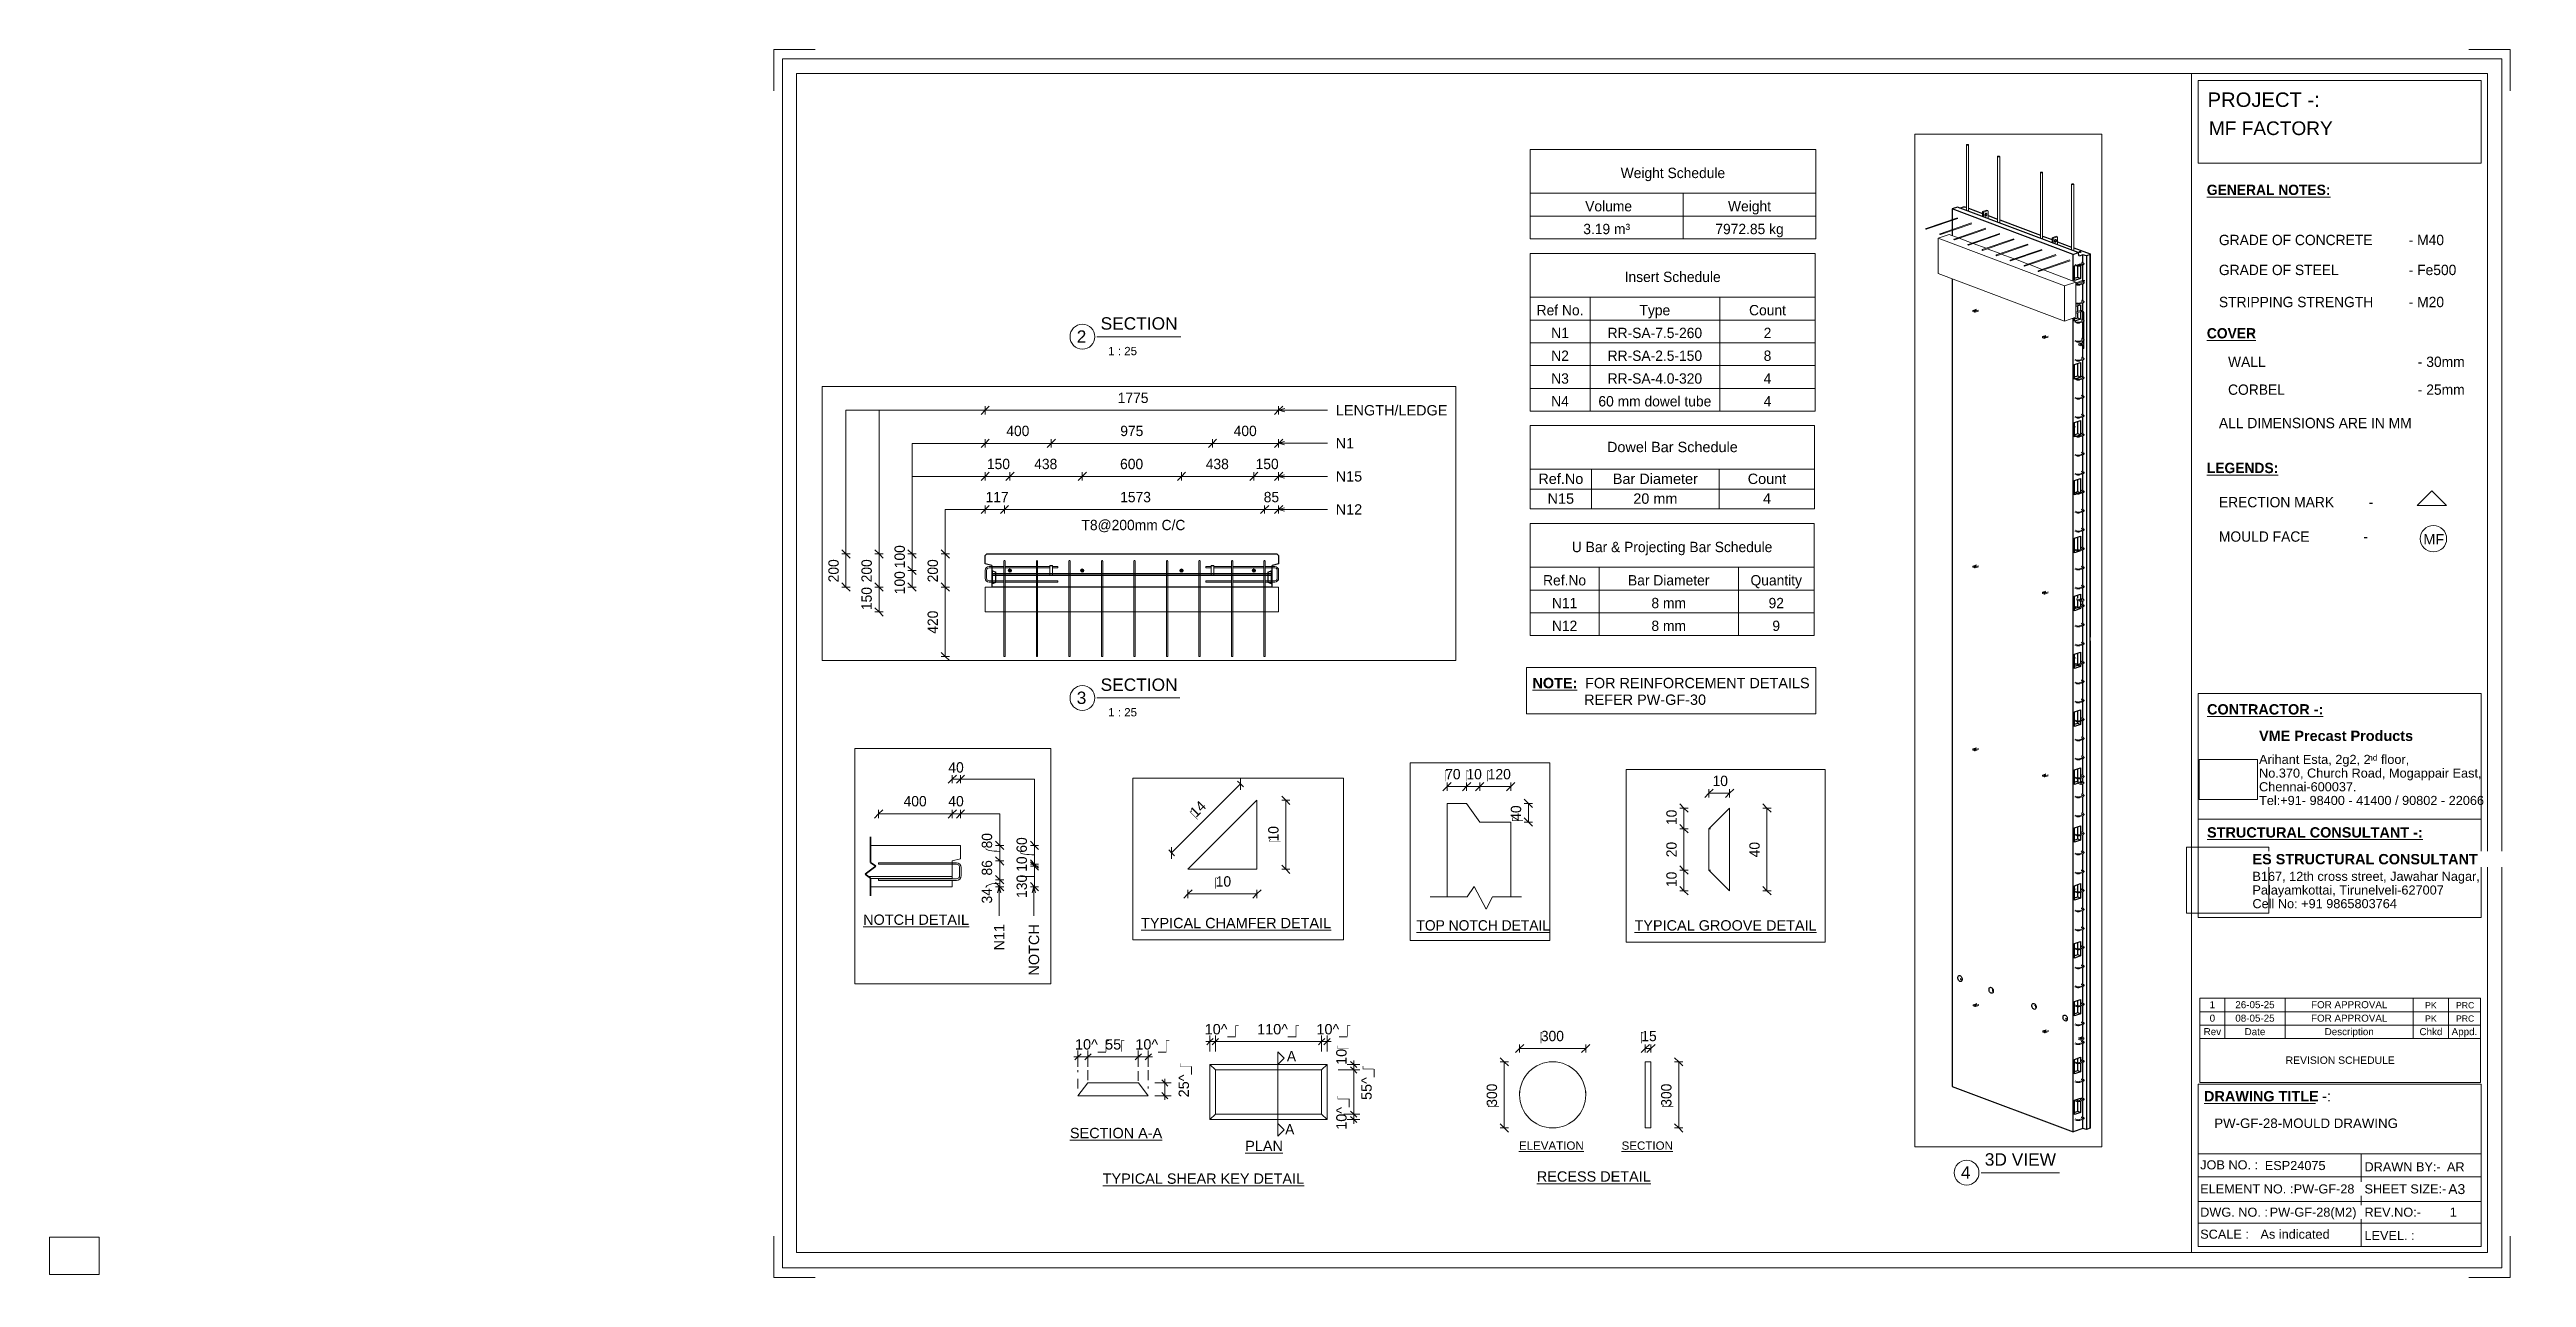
# Paper-space layout 'Layout1' of a CAD drawing. Header units: millimetres. Extents: x 0 to 599, y -1 to 296.
# The model-space entities are those that its viewports show. They can reach past a viewport. Long polylines and large blocks are cut down to what shows.
import ezdxf

# ---------------------------------------------------------------- set-up
doc = ezdxf.new("R2010")
doc.units = ezdxf.units.MM
doc.linetypes.add('Dash', pattern=[6.36, 3.18, -3.18])
doc.linetypes.add('Overhead', pattern=[3.97, 2.38, -1.59])
for name, color, linetype, lineweight in [('A-ANNO-DIMS', 211, 'Continuous', 9), ('A-ANNO-DIMS-1', 211, 'Continuous', 9), ('A-ANNO-DIMS-2', 211, 'Continuous', 9), ('A-ANNO-DIMS-25', 211, 'Continuous', 9), ('A-ANNO-DIMS-3', 211, 'Continuous', 9), ('A-ANNO-DIMS-80', 211, 'Continuous', 9), ('A-DETL', 90, 'Continuous', 18), ('A-DETL-MBND', 5, 'Continuous', 18), ('A-DETL-THIN', 151, 'Continuous', 18), ('A-FLOR-OVHD', 1, 'Overhead', 18), ('A-GENM', 13, 'Continuous', 18), ('A-WALL', 113, 'Continuous', 25), ('A-WALL-HDLN', 110, 'Dash', 25), ('G-ANNO-SCHD', 231, 'Continuous', 9), ('G-ANNO-TEXT', 231, 'Continuous', 9), ('G-ANNO-TTLB', 6, 'Continuous', 9), ('G-ANNO-TTLB-MEDM', 33, 'Continuous', 9), ('G-ANNO-TTLB-THIN', 151, 'Continuous', 9), ('S-BEAM', 12, 'Continuous', 18), ('S-BEAM-HDLN', 1, 'Dash', 18), ('S-RBAR', 171, 'Continuous', 18)]:
    doc.layers.add(name, color=color, linetype=linetype, lineweight=lineweight)
doc.layers.add('G-ANNO-NPLT', color=191, linetype='Continuous')
doc.styles.add('Arial', font='arial.ttf', dxfattribs={"height": 62.5})
doc.styles.add('Arial_1', font='arial.ttf', dxfattribs={"height": 50})
doc.styles.add('Arial_10', font='arial.ttf', dxfattribs={"height": 3.3})
doc.styles.add('Arial_11', font='arial.ttf', dxfattribs={"height": 2.3})
doc.styles.add('Arial_12', font='arial.ttf', dxfattribs={"height": 1.8})
doc.styles.add('Arial_13', font='arial.ttf', dxfattribs={"height": 1.7})
doc.styles.add('Arial_14', font='arial.ttf', dxfattribs={"height": 1.5})
doc.styles.add('Arial_15', font='arial.ttf', dxfattribs={"height": 2})
doc.styles.add('Arial_16', font='arial.ttf', dxfattribs={"height": 3})
doc.styles.add('Arial_2', font='arial.ttf', dxfattribs={"height": 5})
doc.styles.add('Arial_3', font='arial.ttf', dxfattribs={"height": 7.5})
doc.styles.add('Arial_4', font='arial.ttf', dxfattribs={"height": 3.5})
doc.styles.add('Arial_5', font='arial.ttf', dxfattribs={"height": 2.2})
doc.styles.add('Arial_6', font='arial.ttf', dxfattribs={"height": 2.4})
doc.styles.add('Arial_7', font='arial.ttf', dxfattribs={"height": 2.5})
doc.styles.add('Arial_8', font='arial.ttf', dxfattribs={"height": 1.42976})
doc.styles.add('Arial_9', font='arial.ttf', dxfattribs={"height": 2.25})
doc.styles.add('Arial_B', font='arialbd.ttf', dxfattribs={"height": 2.5})
doc.styles.add('Nirmala UI Semilight', font='NirmalaS.ttf', dxfattribs={"height": 62.5})
doc.styles.add('Nirmala UI Semilight_1', font='NirmalaS.ttf', dxfattribs={"height": 50})
doc.styles.add('Nirmala UI Semilight_2', font='NirmalaS.ttf', dxfattribs={"height": 5})
doc.styles.add('Nirmala UI Semilight_3', font='NirmalaS.ttf', dxfattribs={"height": 7.5})
doc.styles.add('Nirmala UI Semilight_4', font='NirmalaS.ttf', dxfattribs={"height": 200})
doc.styles.add('Nirmala UI Semilight_5', font='NirmalaS.ttf', dxfattribs={"height": 200})
doc.styles.add('Nirmala UI Semilight_6', font='NirmalaS.ttf', dxfattribs={"height": 2.5})
doc.styles.add('Nirmala UI Semilight_7', font='NirmalaS.ttf', dxfattribs={"height": 2.5})
doc.styles.add('Nirmala UI Semilight_B', font='', dxfattribs={"height": 2.5})
doc.styles.get('Nirmala UI Semilight_B').set_extended_font_data('Nirmala UI Semilight', bold=True)
doc.dimstyles.new('Arrow_Filled_-_2_5_NI_UI', dxfattribs={"dimscale": 304.8, "dimtxt": 65.460247, "dimasz": 0.164042, "dimexe": 0.082021, "dimexo": 0.0625, "dimgap": 0.082021, "dimtad": 1, "dimdec": 0, "dimzin": 0, "dimdsep": 46, "dimtxsty": 'Nirmala UI Semilight', "dimblk1": 'OBLIQUE', "dimblk2": 'OBLIQUE', "dimsah": 1, "dimcen": 0.09, "dimazin": 0, "dimtfac": 1, "dimtdec": 4, "dimtix": 1, "dimtmove": 0, "dimatfit": 3, "dimfxl": 0.082021, "dimfxlon": 1, "dimtvp": 1, "dimtolj": 1, "dimtzin": 0, "dimarcsym": 2})
doc.dimstyles.new('Arrow_Filled_-_2_5_NI_UI_1', dxfattribs={"dimscale": 304.8, "dimtxt": 65.460247, "dimasz": 0.164042, "dimexe": 0.082021, "dimexo": 0.0625, "dimgap": 0.082021, "dimtad": 1, "dimdec": 0, "dimzin": 0, "dimdsep": 46, "dimtxsty": 'Nirmala UI Semilight', "dimblk1": 'OBLIQUE', "dimblk2": 'OBLIQUE', "dimsah": 1, "dimcen": 0.09, "dimazin": 0, "dimtfac": 1, "dimtdec": 4, "dimtix": 1, "dimtmove": 2, "dimatfit": 3, "dimfxl": 0.082021, "dimfxlon": 1, "dimtvp": 1, "dimtolj": 1, "dimtzin": 0, "dimarcsym": 2})
doc.dimstyles.new('Arrow_Filled_-_2_5_NI_UI_2', dxfattribs={"dimscale": 304.8, "dimtxt": 5.23682, "dimasz": 0.013123, "dimexe": 0.006562, "dimexo": 0.0625, "dimgap": 0.006562, "dimtad": 1, "dimdec": 0, "dimzin": 0, "dimdsep": 46, "dimtxsty": 'Nirmala UI Semilight_2', "dimblk1": 'OBLIQUE', "dimblk2": 'OBLIQUE', "dimsah": 1, "dimcen": 0.09, "dimazin": 0, "dimtfac": 1, "dimtdec": 4, "dimtix": 1, "dimtmove": 0, "dimatfit": 3, "dimfxl": 0.006562, "dimfxlon": 1, "dimtvp": 1, "dimtolj": 1, "dimtzin": 0, "dimarcsym": 2})
doc.dimstyles.new('Arrow_Filled_-_2_5_NI_UI_3', dxfattribs={"dimscale": 304.8, "dimtxt": 7.85523, "dimasz": 0.019685, "dimexe": 0.009843, "dimexo": 0.0625, "dimgap": 0.009843, "dimtad": 1, "dimdec": 0, "dimzin": 0, "dimdsep": 46, "dimtxsty": 'Nirmala UI Semilight_3', "dimblk1": 'OBLIQUE', "dimblk2": 'OBLIQUE', "dimsah": 1, "dimcen": 0.09, "dimazin": 0, "dimtfac": 1, "dimtdec": 4, "dimtix": 1, "dimtmove": 0, "dimatfit": 3, "dimfxl": 0.009843, "dimfxlon": 1, "dimtvp": 1, "dimtolj": 1, "dimtzin": 0, "dimarcsym": 2})
doc.dimstyles.new('Arrow_Filled_-_2_5_NI_UI_4', dxfattribs={"dimscale": 304.8, "dimtxt": 209.472789, "dimasz": 0.524934, "dimexe": 0.262467, "dimexo": 0.0625, "dimgap": 0.262467, "dimtad": 1, "dimdec": 0, "dimzin": 0, "dimdsep": 46, "dimtxsty": 'Nirmala UI Semilight_4', "dimblk1": 'OBLIQUE', "dimblk2": 'OBLIQUE', "dimsah": 1, "dimcen": 0.09, "dimazin": 0, "dimtfac": 1, "dimtdec": 4, "dimtix": 1, "dimtmove": 2, "dimatfit": 3, "dimfxl": 0.262467, "dimfxlon": 1, "dimtvp": 1, "dimtolj": 1, "dimtzin": 0, "dimarcsym": 2})
doc.dimstyles.new('Arrow_Filled_-_2_5_NI_UI_5', dxfattribs={"dimscale": 304.8, "dimtxt": 209.472789, "dimasz": 0.524934, "dimexe": 0.262467, "dimexo": 0.0625, "dimgap": 0.262467, "dimtad": 1, "dimdec": 0, "dimzin": 0, "dimdsep": 46, "dimtxsty": 'Nirmala UI Semilight_4', "dimblk1": 'OBLIQUE', "dimblk2": 'OBLIQUE', "dimsah": 1, "dimcen": 0.09, "dimazin": 0, "dimtfac": 1, "dimtdec": 4, "dimtix": 1, "dimtmove": 0, "dimatfit": 3, "dimfxl": 0.262467, "dimfxlon": 1, "dimtvp": 1, "dimtolj": 1, "dimtzin": 0, "dimarcsym": 2})
doc.dimstyles.new('Arrow_Filled_-_2_5_NI_UI_6', dxfattribs={"dimscale": 304.8, "dimtxt": 2.61841, "dimasz": 0.006562, "dimexe": 0.003281, "dimexo": 0.0625, "dimgap": 0.003281, "dimtad": 1, "dimdec": 0, "dimzin": 0, "dimdsep": 46, "dimtxsty": 'Nirmala UI Semilight_7', "dimblk1": 'OBLIQUE', "dimblk2": 'OBLIQUE', "dimsah": 1, "dimcen": 0.09, "dimazin": 0, "dimtfac": 1, "dimtdec": 4, "dimtix": 1, "dimtmove": 0, "dimatfit": 3, "dimfxl": 0.003281, "dimfxlon": 1, "dimtvp": 1, "dimtolj": 1, "dimtzin": 0, "dimarcsym": 2})
doc.dimstyles.new('Diagonal_-_2_5mm_Arial', dxfattribs={"dimscale": 304.8, "dimtxt": 2.550648, "dimasz": 0.004921, "dimexe": 0.004921, "dimexo": 0.0625, "dimgap": 0.003281, "dimtad": 1, "dimdec": 0, "dimzin": 0, "dimdsep": 46, "dimtxsty": 'Arial_7', "dimblk1": 'OBLIQUE', "dimblk2": 'OBLIQUE', "dimsah": 1, "dimcen": 0.09, "dimdle": 0.003281, "dimazin": 0, "dimtfac": 1, "dimtdec": 4, "dimtix": 1, "dimtmove": 2, "dimatfit": 3, "dimfxl": 0.007874, "dimfxlon": 1, "dimtvp": 1, "dimtolj": 1, "dimtzin": 0, "dimarcsym": 2})
doc.dimstyles.new('Diagonal_-_2_5mm_Arial_1', dxfattribs={"dimscale": 304.8, "dimtxt": 2.550648, "dimasz": 0.004921, "dimexe": 0.004921, "dimexo": 0.0625, "dimgap": 0.003281, "dimtad": 1, "dimdec": 0, "dimzin": 0, "dimdsep": 46, "dimtxsty": 'Arial_7', "dimblk1": 'OBLIQUE', "dimblk2": 'OBLIQUE', "dimsah": 1, "dimcen": 0.09, "dimdle": 0.003281, "dimazin": 0, "dimtfac": 1, "dimtdec": 4, "dimtix": 1, "dimtmove": 0, "dimatfit": 3, "dimfxl": 0.007874, "dimfxlon": 1, "dimtvp": 1, "dimtolj": 1, "dimtzin": 0, "dimarcsym": 2})
picture_1 = doc.add_image_def('image1.jpg', size_in_pixel=(996, 686))
picture_2 = doc.add_image_def('image2.jpg', size_in_pixel=(1600, 1280))

psp = doc.layouts.get("Layout1")

msp = doc.modelspace()

# ---------------------------------------------------------------- texts
at = {"layer": 'G-ANNO-TEXT', "color": 7, "attachment_point": 1}
for s, insert, char_height, width, style in [('LENGTH/LEDGE', (5479.57, 19035.75), 62.5, 815.717, 'Arial'), ('N1', (5478.32, 18836.23), 62.5, 134.2827, 'Arial'), ('N15', (5478.32, 18636.23), 62.5, 192.405, 'Arial'), ('40', (6752.19, 18537.99), 50, 91.3924, 'Nirmala UI Semilight_1'), ('N12', (5478.32, 18436.23), 62.5, 192.405, 'Arial'), ('400', (6535.62, 18374.44), 50, 136.2869, 'Nirmala UI Semilight_1'), ('40', (6752.19, 18374.44), 50, 91.3924, 'Nirmala UI Semilight_1'), ('\\LNOTCH DETAIL', (6339.83, 17801.33), 50, 622.1095, 'Arial_1'), ('\\LTYPICAL GROOVE DETAIL', (7261.5, 3090.66), 5, 106.7848, 'Arial_2'), ('\\LTYPICAL CHAMFER DETAIL', (7375.02, 3087.48), 7.5, 166.9113, 'Arial_3'), ('\\LTOP NOTCH DETAIL', (7911.93, 1307.17), 200, 2975.864, 'Nirmala UI Semilight_5')]:
    msp.add_mtext(s, dxfattribs=dict(at, insert=insert, char_height=char_height, width=width, style=style))
at = {"layer": 'G-ANNO-TEXT', "color": 7, "char_height": 50, "attachment_point": 1, "rotation": 90}
for s, insert, width, style in [('80', (6913.76, 18120.9), 89.789, 'Nirmala UI Semilight_1'), ('60', (7082.1, 18100.51), 89.789, 'Nirmala UI Semilight_1'), ('10', (7082.1, 18008.06), 76.962, 'Nirmala UI Semilight_1'), ('86', (6913.76, 17989.83), 89.789, 'Nirmala UI Semilight_1'), ('130', (7082.1, 17881.7), 121.8565, 'Nirmala UI Semilight_1'), ('34', (6913.76, 17854.64), 91.3924, 'Nirmala UI Semilight_1'), ('N11', (6972.99, 17627.57), 153.924, 'Arial_1'), ('NOTCH', (7141.34, 17505.97), 301.4345, 'Arial_1')]:
    msp.add_mtext(s, dxfattribs=dict(at, insert=insert, width=width, style=style))

# ---------------------------------------------------------------- blocks, each defined once
blk = doc.blocks.new('ES-Landscape-A3 - ES-Landscape-A3-502445-PW-GF-28-MOULD DRAWING')
at = {"layer": 'G-ANNO-TTLB'}
for p, q in [((175.24, 296.27), (185.24, 296.27)), ((175.24, 296.27), (175.24, 286.27)), ((595.24, 296.27), (585.24, 296.27)), ((595.24, 296.27), (595.24, 286.27)), ((519.77, 140.54), (588.2, 140.54)), ((519.77, 86.33), (519.77, 140.54)), ((588.2, 86.33), (588.2, 140.54)), ((519.77, 110.14), (588.2, 110.14)), ((519.77, 6.78), (519.77, 46.03)), ((588.2, 6.78), (588.2, 46.03)), ((559.23, 29.2), (559.23, 6.78)), ((175.24, -0.73), (175.24, 9.27)), ((595.24, -0.73), (595.24, 9.27)), ((175.24, -0.73), (185.24, -0.73)), ((595.24, -0.73), (585.24, -0.73))]:
    blk.add_line(p, q, dxfattribs=at)
at = {"layer": 'G-ANNO-TTLB-MEDM'}
for p, q in [((180.73, 290.44), (180.73, 5.31)), ((180.73, 290.44), (589.79, 290.44)), ((518.17, 290.44), (518.17, 5.31)), ((519.77, 268.77), (519.77, 288.77)), ((519.77, 288.77), (588.2, 288.77)), ((588.2, 288.77), (588.2, 268.77)), ((589.79, 290.44), (589.79, 5.31)), ((588.2, 268.77), (519.77, 268.77)), ((519.77, 86.33), (588.2, 86.33)), ((519.77, 6.78), (588.2, 6.78)), ((180.73, 5.31), (589.79, 5.31))]:
    blk.add_line(p, q, dxfattribs=at)
at = {"layer": 'G-ANNO-TTLB-THIN'}
for p, q in [((177.29, 294.03), (177.29, 1.56)), ((593.23, 294.03), (177.29, 294.03)), ((593.23, 1.56), (593.23, 294.03)), ((519.77, 46.03), (588.2, 46.03)), ((519.77, 29.2), (588.2, 29.2)), ((519.77, 23.64), (588.2, 23.64)), ((519.77, 17.68), (588.2, 17.68)), ((519.77, 12.43), (588.2, 12.43)), ((177.29, 1.56), (593.23, 1.56))]:
    blk.add_line(p, q, dxfattribs=at)
at = {"layer": 'G-ANNO-TTLB', "char_height": 2.2, "attachment_point": 1, "style": 'Arial_5'}
for s, insert, width in [('No.370, Church Road, Mogappair East,', (534.5, 122.37), 63.4135), ('Tel:+91- 98400 - 41400 / 90802 - 22066 ', (534.5, 115.75), 65.2574), ('Chennai-600037.', (534.5, 119.06), 27.6582), ('Cell No: +91 9865803764', (532.9, 90.79), 41.0464), ('Palayamkottai, Tirunelveli-627007', (532.9, 94.09), 54.4346), ('JOB NO. :', (520.26, 27.61), 16.5949), ('DRAWN BY:-', (560, 27.14), 21.7257), ('ELEMENT NO. :', (520.26, 21.79), 26.5359), ('SHEET SIZE:-', (560, 21.79), 23.2489), ('DWG. NO. :', (520.26, 16.16), 19.481), ('REV.NO:-', (560, 16.16), 16.0338), ('SCALE :', (520.26, 10.84), 13.8692), ('LEVEL. :', (560, 10.53), 14.3502)]:
    blk.add_mtext(s, dxfattribs=dict(at, insert=insert, width=width))
at = {"layer": 'G-ANNO-TTLB'}
image = blk.add_image(picture_1, insert=(520, 114.84), size_in_units=(14.11, 9.72), dxfattribs=at)
image.dxf.flags = 7
image = blk.add_image(picture_2, insert=(516.95, 87.39), size_in_units=(19.92, 15.93), dxfattribs=at)
image.dxf.flags = 7
at = {"layer": 'G-ANNO-TTLB', "attachment_point": 1, "bg_fill": 3, "box_fill_scale": 1.25, "bg_fill_color": 256, "bg_fill_true_color": 13158600, "bg_fill_transparency": 0}
for s, insert, char_height, width, style in [('PROJECT -:', (522.05, 285.89), 3.5, 33.3502, 'Arial_4'), ('\\LCONTRACTOR -:', (521.92, 137.94), 2.5, 33.9114, 'Arial_B'), ('\\LSTRUCTURAL CONSULTANT -:', (521.92, 108.18), 2.5, 62.8523, 'Arial_B'), ('\\LDRAWING TITLE', (521.19, 44.36), 2.5, 33.4304, 'Arial_B'), ('A3', (580.27, 21.84), 2.4, 4.9705, 'Arial_6')]:
    blk.add_mtext(s, dxfattribs=dict(at, insert=insert, char_height=char_height, width=width, style=style))
at = {"layer": 'G-ANNO-TTLB', "char_height": 2.5, "attachment_point": 1, "style": 'Arial_B', "bg_fill": 3, "box_fill_scale": 1.25, "bg_fill_color": 256, "bg_fill_true_color": 13158600, "bg_fill_transparency": 0}
for s, insert, width in [('VME Precast Products', (534.5, 131.53), 45.135), ('ES STRUCTURAL CONSULTANT', (532.9, 101.7), 65.6582), ('\\fArial|b1|i0|c0|p34|; ', (548.78, 44.36), 1.2025)]:
    blk.add_mtext(s, dxfattribs=dict(at, insert=insert, width=width))
at = {"layer": 'G-ANNO-TTLB', "attachment_point": 1}
for s, insert, char_height, width, style in [('Arihant Esta, 2g2, 2', (534.5, 125.68), 2.2, 31.9873, 'Arial_5'), ('nd', (560.89, 125.72), 1.43, 2.7257, 'Arial_8'), (' floor,', (563.14, 125.68), 2.2, 9.1392, 'Arial_5'), ('B167, 12th cross street, Jawahar Nagar,', (532.9, 97.4), 2.2, 65.1772, 'Arial_5')]:
    blk.add_mtext(s, dxfattribs=dict(at, insert=insert, char_height=char_height, width=width, style=style))
at = {"layer": 'G-ANNO-TTLB', "insert": (549.77, 44.36), "char_height": 2.5, "width": 2.6456, "attachment_point": 1, "style": 'Arial_7', "bg_fill": 3, "box_fill_scale": 1.25, "bg_fill_color": 256, "bg_fill_true_color": 13158600, "bg_fill_transparency": 0}
blk.add_mtext('-:', dxfattribs=at)
blk = doc.blocks.new('Viewport - M_View Title-1040-PW-GF-28-MOULD DRAWING')
at = {"layer": 'G-ANNO-TTLB'}
for start, end in [(360, 180), (180, 0)]:
    blk.add_arc((-3.5, 0), 3, start, end, dxfattribs=at)
blk = doc.blocks.new('DIMBLOCK44-PW-GF-28-MOULD DRAWING')
at = {"layer": 'A-ANNO-DIMS-1'}
for p, q in [((315.5, 49.46), (311.7, 49.46)), ((315.5, 50.77), (313.94, 50.77)), ((315.5, 51.77), (315.5, 49.46)), ((315.5, 50.77), (317, 50.77)), ((315.5, 49.46), (317, 49.46))]:
    blk.add_line(p, q, dxfattribs=at)
at = {"layer": 'A-ANNO-DIMS-1', "lineweight": 35}
for p, q in [((315.5, 50.77), (314.75, 51.52)), ((315.5, 49.46), (314.75, 50.21)), ((315.5, 50.77), (316.25, 50.02)), ((315.5, 49.46), (316.25, 48.71))]:
    blk.add_line(p, q, dxfattribs=at)
at = {"layer": 'A-ANNO-DIMS-1', "color": 0, "insert": (311.26, 50.69), "char_height": 2.5, "width": 4.6147, "attachment_point": 1, "rotation": 90, "line_spacing_factor": 0.941778, "style": 'Arial_7'}
blk.add_mtext('10\\fArial|b0|i0|c254|p34|;\u202a', dxfattribs=at)
blk = doc.blocks.new('_Oblique')
at = {"color": 0, "linetype": 'ByBlock', "lineweight": -2}
blk.add_line((-0.5, -0.5), (0.5, 0.5), dxfattribs=at)
blk = doc.blocks.new('DIMBLOCK45-PW-GF-28-MOULD DRAWING')
at = {"layer": 'A-ANNO-DIMS-1'}
for p, q in [((315.5, 49.46), (311.7, 49.46)), ((315.5, 49.46), (315.5, 38.78)), ((315.5, 49.46), (317, 49.46)), ((315.5, 38.78), (313.1, 38.78)), ((315.5, 38.78), (317, 38.78))]:
    blk.add_line(p, q, dxfattribs=at)
at = {"layer": 'A-ANNO-DIMS-1', "lineweight": 35}
for p, q in [((315.5, 49.46), (314.75, 50.21)), ((315.5, 49.46), (316.25, 48.71)), ((315.5, 38.78), (314.75, 39.53)), ((315.5, 38.78), (316.25, 38.03))]:
    blk.add_line(p, q, dxfattribs=at)
at = {"layer": 'A-ANNO-DIMS-1', "color": 0, "insert": (317.34, 42.2), "char_height": 2.5, "width": 4.6147, "attachment_point": 1, "rotation": 90, "line_spacing_factor": 0.941778, "style": 'Arial_7'}
blk.add_mtext('55^_\\fArial|b0|i0|c254|p34|;\u202a', dxfattribs=at)
blk = doc.blocks.new('DIMBLOCK46-PW-GF-28-MOULD DRAWING')
at = {"layer": 'A-ANNO-DIMS-1'}
for p, q in [((315.5, 38.78), (313.1, 38.78)), ((315.5, 37.47), (313.94, 37.47)), ((315.5, 38.78), (315.5, 36.47)), ((315.5, 38.78), (317, 38.78)), ((315.5, 37.47), (317, 37.47))]:
    blk.add_line(p, q, dxfattribs=at)
at = {"layer": 'A-ANNO-DIMS-1', "lineweight": 35}
for p, q in [((315.5, 38.78), (314.75, 39.53)), ((315.5, 37.47), (314.75, 38.22)), ((315.5, 38.78), (316.25, 38.03)), ((315.5, 37.47), (316.25, 36.72))]:
    blk.add_line(p, q, dxfattribs=at)
at = {"layer": 'A-ANNO-DIMS-1', "color": 0, "insert": (311.26, 34.99), "char_height": 2.5, "width": 4.6147, "attachment_point": 1, "rotation": 90, "line_spacing_factor": 0.941778, "style": 'Arial_7'}
blk.add_mtext('10^_\\fArial|b0|i0|c254|p34|;\u202a', dxfattribs=at)
blk = doc.blocks.new('DIMBLOCK47-PW-GF-28-MOULD DRAWING')
at = {"layer": 'A-ANNO-DIMS-1'}
for p, q in [((279.71, 56.32), (282.02, 56.32)), ((280.71, 56.32), (280.71, 57.82)), ((280.71, 56.32), (280.71, 53.92)), ((282.02, 56.32), (282.02, 57.82)), ((282.02, 56.32), (282.02, 53.92))]:
    blk.add_line(p, q, dxfattribs=at)
at = {"layer": 'A-ANNO-DIMS-1', "lineweight": 35}
for p, q in [((280.71, 56.32), (279.96, 55.57)), ((280.71, 56.32), (281.46, 57.07)), ((282.02, 56.32), (281.27, 55.57)), ((282.02, 56.32), (282.77, 57.07))]:
    blk.add_line(p, q, dxfattribs=at)
at = {"layer": 'A-ANNO-DIMS-1', "color": 0, "insert": (279.44, 60.57), "char_height": 2.5, "width": 4.6147, "attachment_point": 1, "line_spacing_factor": 0.941778, "style": 'Arial_7'}
blk.add_mtext('10^_\\fArial|b0|i0|c254|p34|;\u202a', dxfattribs=at)
blk = doc.blocks.new('DIMBLOCK48-PW-GF-28-MOULD DRAWING')
at = {"layer": 'A-ANNO-DIMS-1', "lineweight": 35}
for p, q in [((282.02, 56.32), (281.27, 55.57)), ((282.02, 56.32), (282.77, 57.07)), ((307.73, 56.32), (306.98, 55.57)), ((307.73, 56.32), (308.48, 57.07))]:
    blk.add_line(p, q, dxfattribs=at)
at = {"layer": 'A-ANNO-DIMS-1'}
for p, q in [((282.02, 56.32), (282.02, 57.82)), ((282.02, 56.32), (307.73, 56.32)), ((282.02, 56.32), (282.02, 53.92)), ((307.73, 56.32), (307.73, 57.82)), ((307.73, 56.32), (307.73, 53.92))]:
    blk.add_line(p, q, dxfattribs=at)
at = {"layer": 'A-ANNO-DIMS-1', "color": 0, "insert": (292.13, 60.57), "char_height": 2.5, "width": 6.5924, "attachment_point": 1, "line_spacing_factor": 0.941778, "style": 'Arial_7'}
blk.add_mtext('110^_\\fArial|b0|i0|c254|p34|;\u202a', dxfattribs=at)
blk = doc.blocks.new('DIMBLOCK49-PW-GF-28-MOULD DRAWING')
at = {"layer": 'A-ANNO-DIMS-1', "lineweight": 35}
for p, q in [((307.73, 56.32), (306.98, 55.57)), ((307.73, 56.32), (308.48, 57.07)), ((309.04, 56.32), (308.29, 55.57)), ((309.04, 56.32), (309.79, 57.07))]:
    blk.add_line(p, q, dxfattribs=at)
at = {"layer": 'A-ANNO-DIMS-1'}
for p, q in [((307.73, 56.32), (307.73, 57.82)), ((307.73, 56.32), (310.04, 56.32)), ((307.73, 56.32), (307.73, 53.92)), ((309.04, 56.32), (309.04, 57.82)), ((309.04, 56.32), (309.04, 53.92))]:
    blk.add_line(p, q, dxfattribs=at)
at = {"layer": 'A-ANNO-DIMS-1', "color": 0, "insert": (306.47, 60.57), "char_height": 2.5, "width": 4.6147, "attachment_point": 1, "line_spacing_factor": 0.941778, "style": 'Arial_7'}
blk.add_mtext('10^_\\fArial|b0|i0|c254|p34|;\u202a', dxfattribs=at)
blk = doc.blocks.new('DIMBLOCK50-PW-GF-28-MOULD DRAWING')
at = {"layer": 'A-ANNO-DIMS-1'}
for p, q in [((269.8, 46.32), (267.4, 46.32)), ((269.8, 43.22), (267.4, 43.22)), ((269.8, 47.32), (269.8, 42.22)), ((269.8, 46.32), (271.3, 46.32)), ((269.8, 43.22), (271.3, 43.22))]:
    blk.add_line(p, q, dxfattribs=at)
at = {"layer": 'A-ANNO-DIMS-1', "lineweight": 35}
for p, q in [((269.8, 46.32), (269.05, 47.07)), ((269.8, 43.22), (269.05, 43.97)), ((269.8, 46.32), (270.55, 45.57)), ((269.8, 43.22), (270.55, 42.47))]:
    blk.add_line(p, q, dxfattribs=at)
at = {"layer": 'A-ANNO-DIMS-1', "color": 0, "insert": (273.13, 42.84), "char_height": 2.5, "width": 4.6147, "attachment_point": 1, "rotation": 90, "line_spacing_factor": 0.941778, "style": 'Arial_7'}
blk.add_mtext('25^_\\fArial|b0|i0|c254|p34|;\u202a', dxfattribs=at)
blk = doc.blocks.new('DIMBLOCK51-PW-GF-28-MOULD DRAWING')
at = {"layer": 'A-ANNO-DIMS-1'}
for p, q in [((248.79, 52.65), (248.79, 54.15)), ((251.19, 52.65), (251.19, 54.15)), ((247.79, 52.65), (251.19, 52.65)), ((248.79, 52.65), (248.79, 50.25)), ((251.19, 52.65), (251.19, 50.25))]:
    blk.add_line(p, q, dxfattribs=at)
at = {"layer": 'A-ANNO-DIMS-1', "lineweight": 35}
for p, q in [((248.79, 52.65), (248.04, 51.9)), ((248.79, 52.65), (249.54, 53.4)), ((251.19, 52.65), (250.44, 51.9)), ((251.19, 52.65), (251.94, 53.4))]:
    blk.add_line(p, q, dxfattribs=at)
at = {"layer": 'A-ANNO-DIMS-1', "color": 0, "insert": (248.07, 56.9), "char_height": 2.5, "width": 4.6147, "attachment_point": 1, "line_spacing_factor": 0.941778, "style": 'Arial_7'}
blk.add_mtext('10^_\\fArial|b0|i0|c254|p34|;\u202a', dxfattribs=at)
blk = doc.blocks.new('DIMBLOCK52-PW-GF-28-MOULD DRAWING')
at = {"layer": 'A-ANNO-DIMS-1'}
for p, q in [((251.19, 52.65), (251.19, 54.15)), ((263.38, 52.65), (263.38, 54.15)), ((251.19, 52.65), (263.38, 52.65)), ((251.19, 52.65), (251.19, 50.25)), ((263.38, 52.65), (263.38, 50.25))]:
    blk.add_line(p, q, dxfattribs=at)
at = {"layer": 'A-ANNO-DIMS-1', "lineweight": 35}
for p, q in [((251.19, 52.65), (250.44, 51.9)), ((251.19, 52.65), (251.94, 53.4)), ((263.38, 52.65), (262.63, 51.9)), ((263.38, 52.65), (264.13, 53.4))]:
    blk.add_line(p, q, dxfattribs=at)
at = {"layer": 'A-ANNO-DIMS-1', "color": 0, "insert": (255.36, 56.9), "char_height": 2.5, "width": 4.6147, "attachment_point": 1, "line_spacing_factor": 0.941778, "style": 'Arial_7'}
blk.add_mtext('55\\fArial|b0|i0|c254|p34|;\u202a', dxfattribs=at)
blk = doc.blocks.new('DIMBLOCK53-PW-GF-28-MOULD DRAWING')
at = {"layer": 'A-ANNO-DIMS-1'}
for p, q in [((263.38, 52.65), (263.38, 54.15)), ((265.79, 52.65), (265.79, 54.15)), ((263.38, 52.65), (266.79, 52.65)), ((263.38, 52.65), (263.38, 50.25)), ((265.79, 52.65), (265.79, 50.25))]:
    blk.add_line(p, q, dxfattribs=at)
at = {"layer": 'A-ANNO-DIMS-1', "lineweight": 35}
for p, q in [((263.38, 52.65), (262.63, 51.9)), ((263.38, 52.65), (264.13, 53.4)), ((265.79, 52.65), (265.04, 51.9)), ((265.79, 52.65), (266.54, 53.4))]:
    blk.add_line(p, q, dxfattribs=at)
at = {"layer": 'A-ANNO-DIMS-1', "color": 0, "insert": (262.66, 56.9), "char_height": 2.5, "width": 4.6147, "attachment_point": 1, "line_spacing_factor": 0.941778, "style": 'Arial_7'}
blk.add_mtext('10^_\\fArial|b0|i0|c254|p34|;\u202a', dxfattribs=at)
blk = doc.blocks.new('DIMBLOCK54-PW-GF-28-MOULD DRAWING')
at = {"layer": 'A-ANNO-DIMS-1'}
for p, q in [((351.92, 51.43), (350.92, 52.43)), ((351.92, 51.43), (350.92, 51.43)), ((351.92, 35.43), (351.92, 51.43)), ((351.92, 51.43), (352.92, 50.43)), ((351.92, 51.43), (352.92, 51.43)), ((351.92, 35.43), (350.92, 36.43)), ((351.92, 35.43), (350.92, 35.43)), ((351.92, 35.43), (352.92, 34.43)), ((351.92, 35.43), (352.92, 35.43))]:
    blk.add_line(p, q, dxfattribs=at)
at = {"layer": 'A-ANNO-DIMS-1', "color": 0, "insert": (347.66, 40.57), "char_height": 2.5, "width": 6.8555, "attachment_point": 1, "rotation": 90, "line_spacing_factor": 1.142579, "style": 'Nirmala UI Semilight_7'}
blk.add_mtext('\u202a300', dxfattribs=at)
blk = doc.blocks.new('DIMBLOCK55-PW-GF-28-MOULD DRAWING')
at = {"layer": 'A-ANNO-DIMS-1'}
for p, q in [((355.62, 54.65), (354.62, 53.65)), ((355.62, 54.65), (356.62, 55.65)), ((355.62, 54.65), (355.62, 55.65)), ((355.62, 54.65), (371.62, 54.65)), ((355.62, 54.65), (355.62, 53.65)), ((371.62, 54.65), (370.62, 53.65)), ((371.62, 54.65), (372.62, 55.65)), ((371.62, 54.65), (371.62, 55.65)), ((371.62, 54.65), (371.62, 53.65))]:
    blk.add_line(p, q, dxfattribs=at)
at = {"layer": 'A-ANNO-DIMS-1', "color": 0, "insert": (360.77, 58.92), "char_height": 2.5, "width": 6.8555, "attachment_point": 1, "line_spacing_factor": 1.142579, "style": 'Nirmala UI Semilight_7'}
blk.add_mtext('\u202a300', dxfattribs=at)
blk = doc.blocks.new('DIMBLOCK56-PW-GF-28-MOULD DRAWING')
at = {"layer": 'A-ANNO-DIMS-1'}
for p, q in [((386.01, 54.65), (385.01, 53.65)), ((386.01, 54.65), (387.01, 55.65)), ((386.01, 54.65), (386.01, 55.65)), ((386.01, 54.65), (387.38, 54.65)), ((386.01, 54.65), (386.01, 53.65)), ((387.38, 54.65), (386.38, 53.65)), ((387.38, 54.65), (388.38, 55.65)), ((387.38, 54.65), (387.38, 55.65)), ((387.38, 54.65), (387.38, 53.65))]:
    blk.add_line(p, q, dxfattribs=at)
at = {"layer": 'A-ANNO-DIMS-1', "color": 0, "insert": (385.07, 58.92), "char_height": 2.5, "width": 3.8848, "attachment_point": 1, "line_spacing_factor": 1.142579, "style": 'Nirmala UI Semilight_7'}
blk.add_mtext('\u202a15', dxfattribs=at)
blk = doc.blocks.new('DIMBLOCK57-PW-GF-28-MOULD DRAWING')
at = {"layer": 'A-ANNO-DIMS-1'}
for p, q in [((394.12, 51.43), (393.12, 52.43)), ((394.12, 51.43), (393.12, 51.43)), ((394.12, 51.43), (394.12, 35.43)), ((394.12, 51.43), (395.12, 50.43)), ((394.12, 51.43), (395.12, 51.43)), ((394.12, 35.43), (393.12, 36.43)), ((394.12, 35.43), (393.12, 35.43)), ((394.12, 35.43), (395.12, 34.43)), ((394.12, 35.43), (395.12, 35.43))]:
    blk.add_line(p, q, dxfattribs=at)
at = {"layer": 'A-ANNO-DIMS-1', "color": 0, "insert": (389.86, 40.57), "char_height": 2.5, "width": 6.8555, "attachment_point": 1, "rotation": 90, "line_spacing_factor": 1.142579, "style": 'Nirmala UI Semilight_7'}
blk.add_mtext('\u202a300', dxfattribs=at)
blk = doc.blocks.new('RR spread anchor face based - RR-SA-7_5-260-1726841-Elevation Top Copy 1')
at = {"layer": 'A-GENM'}
for p, q in [((-314.2, 18063.06), (-314.2, 18065.56)), ((-314.2, 18065.56), (-298.2, 18065.56)), ((-298.2, 18065.56), (-298.2, 18063.06)), ((-314.2, 18008.06), (-314.2, 18063.06)), ((-314.2, 18063.06), (-298.2, 18063.06)), ((-298.2, 18063.06), (-298.2, 18008.06)), ((-314.2, 18005.56), (-314.2, 18008.06)), ((-314.2, 18008.06), (-298.2, 18008.06)), ((-298.2, 18008.06), (-298.2, 18005.56)), ((-298.2, 18005.56), (-314.2, 18005.56))]:
    blk.add_line(p, q, dxfattribs=at)
blk = doc.blocks.new('Rebar Bar - Part 2980172403-431004-3D Ortho')
at = {"layer": 'S-RBAR'}
for p, q in [((13315.38, 4097.39), (13315.38, 4093.78)), ((13325.38, 4074.6), (13325.38, 4095.39))]:
    blk.add_line(p, q, dxfattribs=at)
blk = doc.blocks.new('Rebar Bar - Part 2980172403-V1-3D Ortho')
at = {"layer": 'S-RBAR'}
blk.add_line((12907.4, 4257.62), (12907.4, 4229.54), dxfattribs=at)
blk = doc.blocks.new('Rebar Bar - Part 776176355-431004-3D Ortho')
at = {"layer": 'S-RBAR'}
blk.add_polyline3d([(12584.02, 4358.99, 0), (12583.96, 4359.14, 0), (12583.92, 4359.25, 0), (12583.91, 4359.34, 0), (12583.9, 4359.41, 0), (12583.91, 4359.49, 0)], dxfattribs=at)
blk = doc.blocks.new('Rebar Bar - Part 2031897438-431004-3D Ortho')
at = {"layer": 'S-RBAR'}
for p, q in [((12613.56, 4345.87), (12593.68, 4353.34)), ((12594.47, 4344.5), (12612.43, 4337.75))]:
    blk.add_line(p, q, dxfattribs=at)
blk = doc.blocks.new('Rebar Bar - Part 776176355-V2-3D Ortho')
at = {"layer": 'S-RBAR'}
blk.add_polyline3d([(13710.31, 9690.28, 0), (13711.57, 9690.6, 0), (13712.79, 9690.93, 0), (13713.99, 9691.29, 0), (13715.15, 9691.66, 0), (13715.46, 9691.76, 0)], dxfattribs=at)
blk = doc.blocks.new('Rebar Bar - Part 2031897438-V3-3D Ortho')
at = {"layer": 'S-RBAR'}
for p, q in [((13631.77, 3963.29), (13611.87, 3970.77)), ((13612.65, 3961.93), (13630.61, 3955.18))]:
    blk.add_line(p, q, dxfattribs=at)
blk = doc.blocks.new('RR spread anchor face based - RR-SA-2_5-150-1726819-3D Ortho')
at = {"layer": 'A-GENM'}
for p, q in [((12751.64, 10828.9), (12719.08, 10817.77)), ((12719.08, 10817.77), (12717.19, 10815.88)), ((12732.2, 10818.29), (12736.54, 10819.78)), ((12739.79, 10809.99), (12772.35, 10821.12)), ((12717.19, 10815.88), (12734.44, 10809.4)), ((12717.19, 10815.88), (12717.19, 10806.55)), ((12734.44, 10809.4), (12739.79, 10809.99)), ((12734.44, 10809.4), (12734.44, 10800.06)), ((12772.35, 10811.79), (12739.79, 10800.65)), ((12739.79, 10809.99), (12739.79, 10800.65)), ((12746.2, 10816.15), (12741.86, 10814.66)), ((12734.44, 10800.06), (12717.19, 10806.55)), ((12739.79, 10800.65), (12734.44, 10800.06))]:
    blk.add_line(p, q, dxfattribs=at)
for points in [[(12741.86, 10814.66, 0), (12740.39, 10814.27, 0), (12738.68, 10814.04, 0), (12736.87, 10813.97, 0), (12735.06, 10814.07, 0), (12733.39, 10814.33, 0), (12731.96, 10814.74, 0), (12730.89, 10815.27, 0), (12730.23, 10815.88, 0), (12730.03, 10816.54, 0), (12730.31, 10817.18, 0), (12731.05, 10817.78, 0), (12732.2, 10818.29, 0)], [(12736.54, 10819.78, 0), (12738.01, 10820.16, 0), (12739.72, 10820.4, 0), (12741.54, 10820.47, 0), (12743.34, 10820.37, 0), (12745.01, 10820.1, 0), (12746.44, 10819.69, 0), (12747.51, 10819.16, 0), (12748.17, 10818.55, 0)], [(12748.37, 10817.9, 0), (12748.09, 10817.25, 0), (12747.35, 10816.66, 0), (12746.2, 10816.15, 0)]]:
    blk.add_polyline3d(points, dxfattribs=at)
blk = doc.blocks.new('Rebar Bar - Part 3166313199-431004-3D Ortho')
at = {"layer": 'S-RBAR'}
for p, q in [((13786.26, 11276.91), (13768.49, 11283.59)), ((13766.03, 11275.97), (13783.45, 11269.42))]:
    blk.add_line(p, q, dxfattribs=at)
blk = doc.blocks.new('Rebar Bar - Part 2227165887-431004-3D Ortho')
at = {"layer": 'S-RBAR'}
for points in [[(13786.26, 11276.91, 0), (13786.9, 11276.66, 0), (13787.53, 11276.4, 0), (13788.13, 11276.12, 0), (13788.72, 11275.82, 0), (13789.29, 11275.51, 0), (13789.84, 11275.19, 0), (13790.37, 11274.84, 0), (13790.88, 11274.47, 0), (13791.37, 11274.08, 0), (13791.84, 11273.66, 0), (13792.28, 11273.21, 0), (13792.7, 11272.73, 0), (13793.1, 11272.2, 0), (13793.45, 11271.64, 0), (13793.76, 11271.03, 0), (13794.02, 11270.38, 0), (13794.21, 11269.7, 0), (13794.34, 11268.98, 0), (13794.38, 11268.25, 0), (13794.35, 11267.52, 0), (13794.23, 11266.81, 0), (13794.04, 11266.12, 0), (13793.79, 11265.46, 0), (13793.48, 11264.85, 0), (13793.13, 11264.29, 0), (13792.74, 11263.76, 0), (13792.32, 11263.27, 0), (13791.88, 11262.82, 0), (13791.41, 11262.4, 0), (13790.92, 11262, 0), (13790.42, 11261.63, 0), (13789.89, 11261.28, 0), (13789.34, 11260.95, 0), (13788.77, 11260.64, 0), (13788.19, 11260.35, 0), (13787.58, 11260.07, 0), (13786.96, 11259.8, 0), (13786.32, 11259.55, 0), (13785.66, 11259.31, 0), (13785.48, 11259.25, 0)], [(13786.51, 11268.77, 0), (13786.49, 11268.75, 0), (13786.45, 11268.7, 0), (13786.37, 11268.62, 0), (13786.26, 11268.52, 0), (13786.11, 11268.39, 0), (13785.92, 11268.25, 0), (13785.7, 11268.1, 0), (13785.44, 11267.94, 0), (13785.14, 11267.77, 0), (13784.81, 11267.6, 0), (13784.44, 11267.42, 0), (13784.04, 11267.25, 0), (13783.62, 11267.08, 0), (13783.16, 11266.91, 0), (13782.89, 11266.82, 0)], [(13786.49, 11267.68, 0), (13786.45, 11267.74, 0), (13786.37, 11267.82, 0), (13786.26, 11267.92, 0), (13786.11, 11268.05, 0), (13785.92, 11268.19, 0), (13785.7, 11268.34, 0), (13785.44, 11268.5, 0), (13785.14, 11268.67, 0), (13784.81, 11268.84, 0), (13784.44, 11269.01, 0), (13784.04, 11269.19, 0), (13783.62, 11269.36, 0), (13783.45, 11269.42, 0)]]:
    blk.add_polyline3d(points, dxfattribs=at)
blk = doc.blocks.new('Rebar Bar - Part 981547073-431004-3D Ortho')
at = {"layer": 'S-RBAR'}
for p, q in [((13782.89, 11266.82), (13749.61, 11255.43)), ((13752.2, 11247.86), (13785.48, 11259.25))]:
    blk.add_line(p, q, dxfattribs=at)
blk = doc.blocks.new('Rebar Bar - Part 2227165887-V4-3D Ortho')
at = {"layer": 'S-RBAR'}
for points in [[(13724.04, 11255.63, 0), (13724.5, 11255.46, 0), (13725, 11255.3, 0), (13725.52, 11255.14, 0), (13726.06, 11254.98, 0), (13726.63, 11254.84, 0), (13727.22, 11254.69, 0), (13727.83, 11254.56, 0), (13728.46, 11254.44, 0), (13729.1, 11254.32, 0), (13729.76, 11254.21, 0), (13730.44, 11254.11, 0), (13731.13, 11254.02, 0), (13731.83, 11253.94, 0), (13732.54, 11253.87, 0), (13733.26, 11253.81, 0), (13733.98, 11253.76, 0), (13734.71, 11253.72, 0), (13735.45, 11253.69, 0), (13736.19, 11253.67, 0), (13736.93, 11253.67, 0), (13737.68, 11253.67, 0), (13738.42, 11253.68, 0), (13739.16, 11253.71, 0), (13739.89, 11253.74, 0), (13740.62, 11253.79, 0), (13741.34, 11253.84, 0), (13742.06, 11253.91, 0), (13742.76, 11253.98, 0), (13743.46, 11254.07, 0), (13744.14, 11254.16, 0), (13744.81, 11254.27, 0), (13745.46, 11254.38, 0), (13746.09, 11254.5, 0), (13746.71, 11254.63, 0), (13747.31, 11254.77, 0), (13747.89, 11254.92, 0), (13748.44, 11255.07, 0), (13748.97, 11255.23, 0), (13749.48, 11255.39, 0), (13749.61, 11255.43, 0)], [(13721.22, 11248.14, 0), (13721.88, 11247.9, 0), (13722.56, 11247.68, 0), (13723.25, 11247.47, 0), (13723.96, 11247.26, 0), (13724.69, 11247.07, 0), (13725.43, 11246.9, 0), (13726.19, 11246.73, 0), (13726.96, 11246.58, 0), (13727.74, 11246.44, 0), (13728.53, 11246.3, 0), (13729.34, 11246.19, 0), (13730.15, 11246.08, 0), (13730.98, 11245.99, 0), (13731.81, 11245.9, 0), (13732.65, 11245.83, 0), (13733.49, 11245.78, 0), (13734.34, 11245.73, 0), (13735.2, 11245.7, 0), (13736.05, 11245.68, 0), (13736.91, 11245.67, 0), (13737.77, 11245.67, 0), (13738.62, 11245.69, 0), (13739.48, 11245.71, 0), (13740.33, 11245.75, 0), (13741.18, 11245.81, 0), (13742.02, 11245.87, 0), (13742.85, 11245.95, 0), (13743.68, 11246.04, 0), (13744.5, 11246.14, 0), (13745.31, 11246.25, 0), (13746.11, 11246.38, 0), (13746.9, 11246.51, 0), (13747.67, 11246.66, 0), (13748.43, 11246.82, 0), (13749.18, 11246.99, 0), (13749.91, 11247.18, 0), (13750.63, 11247.37, 0), (13751.33, 11247.58, 0), (13752.02, 11247.8, 0), (13752.2, 11247.86, 0)]]:
    blk.add_polyline3d(points, dxfattribs=at)
blk = doc.blocks.new('Rebar Bar - Part 3131074535-431004-3D Ortho')
at = {"layer": 'S-RBAR'}
for p, q in [((13724.04, 11255.63), (13706.62, 11262.18)), ((13703.8, 11254.69), (13721.22, 11248.14))]:
    blk.add_line(p, q, dxfattribs=at)
blk = doc.blocks.new('Rebar Bar - Part 3166313199-V5-3D Ortho')
at = {"layer": 'S-RBAR'}
for p, q in [((13766.76, 11091.99), (13783.45, 11085.72)), ((13786.26, 11093.21), (13778.27, 11096.22))]:
    blk.add_line(p, q, dxfattribs=at)
blk = doc.blocks.new('Rebar Bar - Part 3131074535-V6-3D Ortho')
at = {"layer": 'S-RBAR'}
for p, q in [((13724.04, 11071.93), (13716.04, 11074.94)), ((13714.6, 11066.93), (13721.22, 11064.44))]:
    blk.add_line(p, q, dxfattribs=at)
blk = doc.blocks.new('Rebar Bar - Part 3166313199-V7-3D Ortho')
at = {"layer": 'S-RBAR'}
for p, q in [((13786.26, 10909.51), (13768.49, 10916.19)), ((13765.96, 10908.6), (13783.45, 10902.03))]:
    blk.add_line(p, q, dxfattribs=at)
blk = doc.blocks.new('Rebar Bar - Part 3131074535-V8-3D Ortho')
at = {"layer": 'S-RBAR'}
for p, q in [((13724.04, 10888.23), (13714.6, 10891.78)), ((13715.05, 10883.06), (13721.22, 10880.74))]:
    blk.add_line(p, q, dxfattribs=at)
blk = doc.blocks.new('Rebar Bar - Part 3131074535-V9-3D Ortho')
at = {"layer": 'S-RBAR'}
for p, q in [((13724.04, 10153.44), (13701.46, 10161.92)), ((13703.8, 10152.49), (13721.22, 10145.95))]:
    blk.add_line(p, q, dxfattribs=at)
blk = doc.blocks.new('Rebar Bar - Part 3131074535-V10-3D Ortho')
at = {"layer": 'S-RBAR'}
for p, q in [((13724.04, 9786.04), (13706.62, 9792.58)), ((13703.59, 9785.17), (13721.22, 9778.55))]:
    blk.add_line(p, q, dxfattribs=at)
blk = doc.blocks.new('Rebar Bar - Part 3131074535-V11-3D Ortho')
at = {"layer": 'S-RBAR'}
for p, q in [((13724.04, 9602.34), (13701.46, 9610.82)), ((13701.38, 9602.3), (13721.22, 9594.85))]:
    blk.add_line(p, q, dxfattribs=at)
blk = doc.blocks.new('Rebar Bar - Part 3131074535-V12-3D Ortho')
at = {"layer": 'S-RBAR'}
for p, q in [((13724.04, 9051.24), (13701.46, 9059.72)), ((13701.46, 9051.18), (13721.22, 9043.75))]:
    blk.add_line(p, q, dxfattribs=at)
blk = doc.blocks.new('Rebar Bar - Part 3131074535-V13-3D Ortho')
at = {"layer": 'S-RBAR'}
for p, q in [((13724.04, 8500.14), (13701.63, 8508.56)), ((13701.46, 8500.08), (13721.22, 8492.65))]:
    blk.add_line(p, q, dxfattribs=at)
blk = doc.blocks.new('Rebar Bar - Part 3131074535-V14-3D Ortho')
at = {"layer": 'S-RBAR'}
for p, q in [((13701.46, 3172.8), (13721.22, 3165.37)), ((13724.04, 3172.86), (13706.62, 3179.41))]:
    blk.add_line(p, q, dxfattribs=at)
blk = doc.blocks.new('Rebar Bar - Part 3145980499-431004-3D Ortho')
at = {"layer": 'S-RBAR'}
for p, q in [((12957.23, 12307.49), (12957.23, 11670.26)), ((12977.23, 11662.75), (12977.23, 12307.49))]:
    blk.add_line(p, q, dxfattribs=at)
for points in [[(12960.32, 12310.09, 0), (12958.69, 12309.36, 0), (12957.63, 12308.5, 0), (12957.23, 12307.58, 0), (12957.51, 12306.65, 0), (12958.45, 12305.77, 0), (12959.99, 12305.02, 0), (12962.02, 12304.43, 0), (12964.41, 12304.05, 0), (12966.99, 12303.91, 0), (12969.59, 12304.01, 0), (12972.02, 12304.35, 0), (12974.13, 12304.9, 0)], [(12974.13, 12304.9, 0), (12975.77, 12305.63, 0), (12976.82, 12306.48, 0), (12977.22, 12307.41, 0), (12976.94, 12308.34, 0), (12976, 12309.21, 0), (12974.46, 12309.97, 0), (12972.43, 12310.55, 0), (12970.04, 12310.93, 0), (12967.46, 12311.08, 0), (12964.87, 12310.98, 0), (12962.43, 12310.64, 0), (12960.32, 12310.09, 0)]]:
    blk.add_polyline3d(points, dxfattribs=at)
blk = doc.blocks.new('RR spread anchor face based - RR-SA-4_0-320-1726835-3D Ortho')
at = {"layer": 'A-GENM'}
for p, q in [((13790.73, 10496.53), (13766.57, 10505.61)), ((13768.07, 10499.33), (13770.83, 10498.3)), ((13737.63, 10495.71), (13761.79, 10486.63)), ((13757.81, 10493.84), (13755.05, 10494.88)), ((13767.05, 10485.95), (13792.38, 10494.62)), ((13792.38, 10494.62), (13790.73, 10496.53)), ((13792.38, 10494.62), (13792.38, 10483.41)), ((13761.79, 10475.43), (13737.63, 10484.51)), ((13761.79, 10486.63), (13767.05, 10485.95)), ((13761.79, 10475.43), (13761.79, 10486.63)), ((13767.05, 10485.95), (13767.05, 10474.75)), ((13792.38, 10483.41), (13767.05, 10474.75)), ((13767.05, 10474.75), (13761.79, 10475.43))]:
    blk.add_line(p, q, dxfattribs=at)
for points in [[(13755.05, 10494.88, 0), (13753.66, 10495.56, 0), (13752.81, 10496.35, 0), (13752.56, 10497.18, 0), (13752.92, 10498.01, 0), (13753.87, 10498.79, 0), (13755.35, 10499.44, 0), (13757.24, 10499.94, 0), (13759.44, 10500.24, 0), (13761.77, 10500.33, 0), (13764.09, 10500.2, 0), (13766.24, 10499.86, 0), (13768.07, 10499.33, 0)], [(13770.83, 10498.3, 0), (13772.22, 10497.62, 0), (13773.07, 10496.83, 0)], [(13773.32, 10495.99, 0), (13772.96, 10495.16, 0), (13772.01, 10494.39, 0), (13770.53, 10493.73, 0), (13768.64, 10493.24, 0), (13766.45, 10492.93, 0), (13764.11, 10492.84, 0), (13761.79, 10492.97, 0), (13759.64, 10493.31, 0), (13757.81, 10493.84, 0)]]:
    blk.add_polyline3d(points, dxfattribs=at)
blk = doc.blocks.new('RR spread anchor face based - RR-SA-4_0-320-V15-3D Ortho')
at = {"layer": 'A-GENM'}
for p, q in [((13790.73, 8022.66), (13766.57, 8031.74)), ((13720.37, 8028.32), (13761.79, 8012.76)), ((13768.07, 8025.46), (13770.83, 8024.42)), ((13792.38, 8020.74), (13790.73, 8022.66)), ((13761.79, 8001.56), (13720.37, 8017.12)), ((13757.81, 8019.97), (13755.05, 8021.01)), ((13767.05, 8012.08), (13792.38, 8020.74)), ((13792.38, 8020.74), (13792.38, 8009.54)), ((13761.79, 8012.76), (13767.05, 8012.08)), ((13761.79, 8001.56), (13761.79, 8012.76)), ((13767.05, 8012.08), (13767.05, 8000.88)), ((13792.38, 8009.54), (13767.05, 8000.88)), ((13767.05, 8000.88), (13761.79, 8001.56))]:
    blk.add_line(p, q, dxfattribs=at)
for points in [[(13755.05, 8021.01, 0), (13753.66, 8021.69, 0), (13752.81, 8022.47, 0), (13752.56, 8023.31, 0), (13752.92, 8024.14, 0), (13753.87, 8024.91, 0), (13755.35, 8025.57, 0), (13757.24, 8026.07, 0), (13759.44, 8026.37, 0), (13761.77, 8026.46, 0), (13764.09, 8026.33, 0), (13766.24, 8025.99, 0), (13768.07, 8025.46, 0)], [(13773.32, 8022.12, 0), (13772.96, 8021.29, 0), (13772.01, 8020.52, 0), (13770.53, 8019.86, 0), (13768.64, 8019.37, 0), (13766.45, 8019.06, 0), (13764.11, 8018.97, 0), (13761.79, 8019.1, 0), (13759.64, 8019.44, 0), (13757.81, 8019.97, 0)], [(13770.83, 8024.42, 0), (13772.22, 8023.74, 0), (13773.07, 8022.96, 0)]]:
    blk.add_polyline3d(points, dxfattribs=at)
blk = doc.blocks.new('RR spread anchor face based - RR-SA-4_0-320-V16-3D Ortho')
at = {"layer": 'A-GENM'}
for p, q in [((13722.96, 6258.3), (13761.79, 6243.71)), ((13790.73, 6253.61), (13766.57, 6262.68)), ((13768.07, 6256.41), (13770.83, 6255.37)), ((13757.81, 6250.92), (13755.05, 6251.95)), ((13767.05, 6243.03), (13792.38, 6251.69)), ((13792.38, 6251.69), (13790.73, 6253.61)), ((13792.38, 6251.69), (13792.38, 6240.49)), ((13761.79, 6232.51), (13737.63, 6241.58)), ((13761.79, 6243.71), (13767.05, 6243.03)), ((13761.79, 6232.51), (13761.79, 6243.71)), ((13767.05, 6243.03), (13767.05, 6231.83)), ((13792.38, 6240.49), (13767.05, 6231.83)), ((13767.05, 6231.83), (13761.79, 6232.51))]:
    blk.add_line(p, q, dxfattribs=at)
for points in [[(13755.05, 6251.95, 0), (13753.66, 6252.63, 0), (13752.81, 6253.42, 0), (13752.56, 6254.26, 0), (13752.92, 6255.09, 0), (13753.87, 6255.86, 0), (13755.35, 6256.52, 0), (13757.24, 6257.01, 0), (13759.44, 6257.32, 0), (13761.77, 6257.41, 0), (13764.09, 6257.28, 0), (13766.24, 6256.94, 0), (13768.07, 6256.41, 0)], [(13773.32, 6253.07, 0), (13772.96, 6252.24, 0), (13772.01, 6251.47, 0), (13770.53, 6250.81, 0), (13768.64, 6250.31, 0), (13766.45, 6250.01, 0), (13764.11, 6249.92, 0), (13761.79, 6250.05, 0), (13759.64, 6250.39, 0), (13757.81, 6250.92, 0)], [(13770.83, 6255.37, 0), (13772.22, 6254.69, 0), (13773.07, 6253.91, 0)]]:
    blk.add_polyline3d(points, dxfattribs=at)
blk = doc.blocks.new('Rebar Bar - Part 4227397849-431004-3D Ortho')
at = {"layer": 'S-RBAR'}
blk.add_line((12676.57, 11782.62), (12676.57, 11793.41), dxfattribs=at)
blk.add_polyline3d([(12675.4, 11791.92, 0), (12676.25, 11792.6, 0), (12676.57, 11793.34, 0), (12676.34, 11794.09, 0), (12675.59, 11794.78, 0)], dxfattribs=at)
blk = doc.blocks.new('Rebar Bar - Part 4227397849-V17-3D Ortho')
at = {"layer": 'S-RBAR'}
for p, q in [((13747.37, 11384.88), (13747.37, 11374.09)), ((13763.37, 11374.09), (13763.37, 11384.88))]:
    blk.add_line(p, q, dxfattribs=at)
for points in [[(13749.85, 11386.96, 0), (13748.54, 11386.38, 0), (13747.69, 11385.69, 0), (13747.37, 11384.95, 0), (13747.59, 11384.21, 0), (13748.35, 11383.51, 0), (13749.58, 11382.9, 0), (13751.21, 11382.43, 0), (13753.12, 11382.13, 0), (13755.18, 11382.02, 0), (13757.26, 11382.1, 0), (13759.2, 11382.37, 0), (13760.89, 11382.81, 0)], [(13760.89, 11382.81, 0), (13762.2, 11383.39, 0), (13763.04, 11384.08, 0), (13763.37, 11384.82, 0), (13763.14, 11385.56, 0), (13762.39, 11386.26, 0), (13761.16, 11386.86, 0), (13759.53, 11387.33, 0), (13757.62, 11387.64, 0), (13755.56, 11387.75, 0), (13753.48, 11387.67, 0), (13751.53, 11387.4, 0), (13749.85, 11386.96, 0)]]:
    blk.add_polyline3d(points, dxfattribs=at)
blk = doc.blocks.new('Rebar Bar - Part 3574095713-431004-3D Ortho')
at = {"layer": 'S-RBAR'}
for p, q in [((12570.5, 11714.63), (12264.87, 11610.1)), ((12267.46, 11602.53), (12573.09, 11707.06))]:
    blk.add_line(p, q, dxfattribs=at)
for points in [[(12268.92, 11605.28, 0), (12268.83, 11606.28, 0), (12268.55, 11607.28, 0), (12268.12, 11608.22, 0), (12267.54, 11609.03, 0), (12266.88, 11609.65, 0), (12266.16, 11610.05, 0), (12265.45, 11610.19, 0), (12264.78, 11610.07, 0), (12264.21, 11609.69, 0), (12263.77, 11609.08, 0), (12263.5, 11608.28, 0), (12263.4, 11607.35, 0)], [(12263.4, 11607.35, 0), (12263.5, 11606.35, 0), (12263.77, 11605.35, 0), (12264.21, 11604.41, 0), (12264.78, 11603.6, 0), (12265.45, 11602.98, 0), (12266.16, 11602.58, 0), (12266.88, 11602.44, 0), (12267.54, 11602.56, 0), (12268.12, 11602.94, 0), (12268.55, 11603.55, 0), (12268.83, 11604.35, 0), (12268.92, 11605.28, 0)]]:
    blk.add_polyline3d(points, dxfattribs=at)
blk = doc.blocks.new('Rebar Bar - Part 259210708-431004-3D Ortho')
at = {"layer": 'S-RBAR'}
for p, q in [((13673.41, 12038.39), (13673.41, 11401.16)), ((13693.41, 11393.65), (13693.41, 12038.39))]:
    blk.add_line(p, q, dxfattribs=at)
for points in [[(13676.5, 12040.99, 0), (13674.87, 12040.26, 0), (13673.81, 12039.4, 0), (13673.41, 12038.48, 0), (13673.69, 12037.55, 0), (13674.63, 12036.68, 0), (13676.17, 12035.92, 0), (13678.2, 12035.33, 0), (13680.59, 12034.95, 0), (13683.17, 12034.81, 0), (13685.77, 12034.91, 0), (13688.2, 12035.25, 0), (13690.31, 12035.8, 0)], [(13690.31, 12035.8, 0), (13691.95, 12036.53, 0), (13693, 12037.39, 0), (13693.4, 12038.31, 0), (13693.12, 12039.24, 0), (13692.18, 12040.11, 0), (13690.64, 12040.87, 0), (13688.61, 12041.46, 0), (13686.22, 12041.83, 0), (13683.64, 12041.98, 0), (13681.05, 12041.88, 0), (13678.61, 12041.54, 0), (13676.5, 12040.99, 0)]]:
    blk.add_polyline3d(points, dxfattribs=at)
blk = doc.blocks.new('RR spread anchor face based - RR-SA-7_5-260-1726841-3D Ortho')
at = {"layer": 'A-GENM'}
for p, q in [((12812.47, 11774.12), (12852.27, 11787.73)), ((12852.27, 11787.73), (12863.31, 11783.58)), ((12863.31, 11783.58), (12823.52, 11769.97)), ((12865.12, 11779.54), (12863.31, 11783.58)), ((12865.12, 11704.87), (12865.12, 11779.54)), ((12810.66, 11768.84), (12812.47, 11774.12)), ((12810.66, 11725.63), (12810.66, 11768.84)), ((12821.71, 11764.69), (12810.66, 11768.84)), ((12812.47, 11774.12), (12823.52, 11769.97)), ((12823.52, 11769.97), (12821.71, 11764.69)), ((12821.71, 11764.69), (12821.71, 11721.19)), ((12841.77, 11749.14), (12841.77, 11752.87)), ((12852.82, 11748.72), (12852.82, 11744.99)), ((12834.01, 11738.55), (12834.01, 11742.29))]:
    blk.add_line(p, q, dxfattribs=at)
for points in [[(12834.01, 11742.29, 0), (12834.33, 11745.54, 0), (12835.27, 11748.79, 0), (12836.76, 11751.81, 0), (12838.71, 11754.41, 0), (12840.98, 11756.4, 0), (12843.41, 11757.64, 0), (12845.85, 11758.06, 0), (12848.12, 11757.62, 0), (12850.06, 11756.36, 0), (12851.56, 11754.36, 0), (12852.5, 11751.75, 0), (12852.82, 11748.72, 0)], [(12841.77, 11752.87, 0), (12841.45, 11755.9, 0), (12841.29, 11756.57, 0)], [(12834.68, 11734.95, 0), (12834.8, 11735.03, 0), (12837.07, 11737.02, 0), (12839.02, 11739.61, 0), (12840.51, 11742.64, 0), (12841.45, 11745.89, 0), (12841.77, 11749.14, 0)], [(12852.82, 11744.99, 0), (12852.5, 11741.74, 0), (12851.56, 11738.49, 0), (12850.06, 11735.46, 0), (12848.12, 11732.87, 0), (12845.85, 11730.88, 0), (12843.41, 11729.64, 0), (12840.98, 11729.22, 0)], [(12838.71, 11729.65, 0), (12836.76, 11730.92, 0), (12835.27, 11732.92, 0), (12834.33, 11735.52, 0), (12834.01, 11738.55, 0)]]:
    blk.add_polyline3d(points, dxfattribs=at)
blk = doc.blocks.new('RR spread anchor face based - RR-SA-7_5-260-V18-3D Ortho')
at = {"layer": 'A-GENM'}
for p, q in [((13485.51, 11521.24), (13525.3, 11534.85)), ((13536.35, 11530.7), (13496.55, 11517.09)), ((13525.3, 11534.85), (13536.35, 11530.7)), ((13538.16, 11526.65), (13536.35, 11530.7)), ((13483.7, 11515.95), (13485.51, 11521.24)), ((13485.51, 11521.24), (13496.55, 11517.09)), ((13538.16, 11451.98), (13538.16, 11526.65)), ((13483.7, 11472.45), (13483.7, 11515.95)), ((13494.74, 11511.8), (13483.7, 11515.95)), ((13496.55, 11517.09), (13494.74, 11511.8)), ((13494.74, 11511.8), (13494.74, 11468.3)), ((13514.81, 11496.25), (13514.81, 11499.99)), ((13507.04, 11485.67), (13507.04, 11489.4)), ((13525.86, 11495.84), (13525.86, 11492.1))]:
    blk.add_line(p, q, dxfattribs=at)
for points in [[(13507.04, 11489.4, 0), (13507.36, 11492.65, 0), (13508.3, 11495.9, 0), (13509.8, 11498.92, 0), (13511.75, 11501.52, 0), (13514.02, 11503.51, 0), (13516.45, 11504.75, 0), (13518.88, 11505.17, 0), (13521.15, 11504.74, 0), (13523.1, 11503.47, 0), (13524.6, 11501.47, 0), (13525.54, 11498.87, 0), (13525.86, 11495.84, 0)], [(13514.81, 11499.99, 0), (13514.49, 11503.02, 0), (13514.32, 11503.68, 0)], [(13507.84, 11482.14, 0), (13510.11, 11484.13, 0), (13512.06, 11486.73, 0), (13513.55, 11489.75, 0), (13514.49, 11493, 0), (13514.81, 11496.25, 0)], [(13525.86, 11492.1, 0), (13525.54, 11488.85, 0), (13524.6, 11485.6, 0), (13523.1, 11482.58, 0), (13521.15, 11479.98, 0), (13518.88, 11477.99, 0), (13516.45, 11476.75, 0), (13514.02, 11476.33, 0), (13513.81, 11476.33, 0)], [(13511.75, 11476.77, 0), (13509.8, 11478.03, 0), (13508.3, 11480.03, 0), (13507.36, 11482.64, 0), (13507.04, 11485.67, 0)]]:
    blk.add_polyline3d(points, dxfattribs=at)
blk = doc.blocks.new('Rebar Bar - Part 48911664-431004-3D Ortho')
at = {"layer": 'S-RBAR'}
for p, q in [((13782.44, 10786.92), (13782.44, 10727.12)), ((13792.44, 10721.79), (13792.44, 10786.92)), ((13782.44, 10718.7), (13782.44, 10715.56)), ((13782.44, 10707.13), (13782.44, 10543.42)), ((13792.44, 10538.09), (13792.44, 10712.34)), ((13782.44, 10535), (13782.44, 10531.86)), ((13782.44, 10523.43), (13782.44, 10500.08)), ((13792.44, 10450.85), (13792.44, 10528.64)), ((13782.44, 10480.02), (13782.44, 10450.85))]:
    blk.add_line(p, q, dxfattribs=at)
for points in [[(13790.89, 10449.55, 0), (13789.84, 10449.27, 0), (13788.62, 10449.11, 0), (13787.33, 10449.05, 0), (13786.04, 10449.13, 0), (13784.84, 10449.32, 0), (13783.83, 10449.61, 0), (13783.06, 10449.99, 0), (13782.58, 10450.42, 0), (13782.44, 10450.89, 0)], [(13792.44, 10450.85, 0), (13792.44, 10450.8, 0), (13792.24, 10450.34, 0), (13791.71, 10449.91, 0), (13790.89, 10449.55, 0)]]:
    blk.add_polyline3d(points, dxfattribs=at)
blk = doc.blocks.new('Rebar Bar - Part 684895503-431004-3D Ortho')
at = {"layer": 'S-RBAR'}
for points in [[(13760.5, 10815.66, 0), (13761.74, 10816.05, 0), (13762.98, 10816.38, 0), (13764.24, 10816.65, 0), (13765.49, 10816.85, 0), (13766.75, 10816.99, 0), (13768.01, 10817.05, 0), (13769.26, 10817.05, 0), (13770.51, 10816.98, 0), (13771.75, 10816.84, 0), (13772.98, 10816.63, 0), (13774.19, 10816.34, 0), (13775.38, 10815.99, 0), (13776.55, 10815.57, 0), (13777.69, 10815.07, 0), (13778.8, 10814.51, 0), (13779.87, 10813.89, 0), (13780.91, 10813.2, 0), (13781.92, 10812.46, 0), (13782.88, 10811.65, 0), (13783.8, 10810.8, 0), (13784.67, 10809.88, 0), (13785.5, 10808.92, 0), (13786.29, 10807.92, 0), (13787.03, 10806.87, 0), (13787.72, 10805.77, 0), (13788.36, 10804.64, 0), (13788.96, 10803.47, 0), (13789.51, 10802.27, 0), (13790.01, 10801.03, 0), (13790.46, 10799.76, 0), (13790.87, 10798.47, 0), (13791.23, 10797.15, 0), (13791.54, 10795.8, 0), (13791.81, 10794.43, 0), (13792.03, 10793.04, 0), (13792.2, 10791.63, 0), (13792.33, 10790.21, 0), (13792.41, 10788.77, 0), (13792.44, 10787.31, 0), (13792.44, 10786.92, 0)], [(13763.74, 10806.2, 0), (13764.53, 10806.45, 0), (13765.3, 10806.66, 0), (13766.07, 10806.82, 0), (13766.82, 10806.94, 0), (13767.55, 10807.02, 0), (13768.27, 10807.06, 0), (13768.97, 10807.06, 0), (13769.66, 10807.02, 0), (13770.33, 10806.94, 0), (13770.98, 10806.83, 0), (13771.62, 10806.68, 0), (13772.25, 10806.49, 0), (13772.86, 10806.27, 0), (13773.46, 10806.01, 0), (13774.04, 10805.72, 0), (13774.61, 10805.39, 0), (13775.17, 10805.02, 0), (13775.72, 10804.61, 0), (13776.25, 10804.16, 0), (13776.77, 10803.68, 0), (13777.28, 10803.15, 0), (13777.77, 10802.58, 0), (13778.25, 10801.97, 0), (13778.7, 10801.32, 0), (13779.14, 10800.63, 0), (13779.56, 10799.9, 0), (13779.95, 10799.12, 0), (13780.32, 10798.31, 0), (13780.67, 10797.46, 0), (13780.98, 10796.58, 0), (13781.27, 10795.66, 0), (13781.53, 10794.7, 0), (13781.76, 10793.72, 0), (13781.96, 10792.7, 0), (13782.12, 10791.65, 0), (13782.25, 10790.58, 0), (13782.35, 10789.49, 0), (13782.41, 10788.37, 0), (13782.44, 10787.23, 0), (13782.44, 10786.92, 0)]]:
    blk.add_polyline3d(points, dxfattribs=at)
blk = doc.blocks.new('Rebar Bar - Part 302060929-431004-3D Ortho')
at = {"layer": 'S-RBAR'}
for p, q in [((13760.5, 10815.66), (13714.6, 10799.96)), ((13714.6, 10789.39), (13763.74, 10806.2))]:
    blk.add_line(p, q, dxfattribs=at)
blk = doc.blocks.new('Rebar Bar - Part 3901799845-431004-3D Ortho')
at = {"layer": 'S-RBAR'}
for p, q in [((13779.68, 11106.95), (13714.6, 11084.69)), ((13714.6, 11074.12), (13782.91, 11097.49))]:
    blk.add_line(p, q, dxfattribs=at)
blk = doc.blocks.new('Rebar Bar - Part 684895503-V19-3D Ortho')
at = {"layer": 'S-RBAR'}
for points in [[(13779.68, 11106.95, 0), (13780.91, 11107.34, 0), (13782.16, 11107.67, 0), (13783.41, 11107.94, 0), (13784.67, 11108.14, 0), (13785.93, 11108.27, 0), (13787.18, 11108.34, 0), (13788.44, 11108.34, 0), (13789.69, 11108.27, 0), (13790.93, 11108.13, 0), (13792.15, 11107.91, 0), (13793.36, 11107.63, 0), (13794.55, 11107.28, 0), (13795.72, 11106.85, 0), (13796.86, 11106.36, 0), (13797.97, 11105.8, 0), (13799.05, 11105.18, 0), (13799.53, 11104.86, 0)], [(13782.91, 11097.49, 0), (13783.7, 11097.74, 0), (13784.48, 11097.94, 0), (13785.24, 11098.11, 0), (13785.99, 11098.23, 0), (13786.73, 11098.31, 0), (13787.45, 11098.34, 0), (13788.15, 11098.34, 0), (13788.84, 11098.3, 0), (13789.51, 11098.23, 0), (13790.16, 11098.11, 0), (13790.8, 11097.96, 0), (13791.42, 11097.78, 0), (13792.03, 11097.56, 0), (13792.63, 11097.3, 0), (13793.22, 11097.01, 0), (13793.79, 11096.67, 0), (13794.35, 11096.3, 0), (13794.89, 11095.9, 0), (13795.43, 11095.45, 0), (13795.95, 11094.96, 0), (13796.46, 11094.44, 0), (13796.95, 11093.87, 0), (13797.42, 11093.26, 0)]]:
    blk.add_polyline3d(points, dxfattribs=at)
blk = doc.blocks.new('DIMBLOCK13-Elevation Top Copy 1')
at = {"layer": 'A-ANNO-DIMS-25'}
for p, q in [((3358.25, 18404.38), (3383.25, 18429.38)), ((3358.25, 18404.38), (3358.25, 18429.38)), ((3475.18, 18404.38), (3500.18, 18429.38)), ((3475.18, 18404.38), (3475.18, 18429.38)), ((3358.25, 18404.38), (3333.25, 18379.38)), ((3358.25, 18404.38), (3475.18, 18404.38)), ((3358.25, 18404.38), (3358.25, 18379.38)), ((3475.18, 18404.38), (3450.18, 18379.38)), ((3475.18, 18404.38), (3475.18, 18379.38))]:
    blk.add_line(p, q, dxfattribs=at)
at = {"layer": 'A-ANNO-DIMS-25', "color": 0, "insert": (3360.78, 18510.92), "char_height": 62.5, "width": 134.253, "attachment_point": 1, "line_spacing_factor": 1.142579, "style": 'Nirmala UI Semilight'}
blk.add_mtext('117', dxfattribs=at)
blk = doc.blocks.new('DIMBLOCK14-Elevation Top Copy 1')
at = {"layer": 'A-ANNO-DIMS-25'}
for p, q in [((3475.18, 18404.38), (3500.18, 18429.38)), ((3475.18, 18404.38), (3475.18, 18429.38)), ((5048.25, 18404.38), (5073.25, 18429.38)), ((5048.25, 18404.38), (5048.25, 18429.38)), ((3475.18, 18404.38), (3450.18, 18379.38)), ((3475.18, 18404.38), (5048.25, 18404.38)), ((3475.18, 18404.38), (3475.18, 18379.38)), ((5048.25, 18404.38), (5023.25, 18379.38)), ((5048.25, 18404.38), (5048.25, 18379.38))]:
    blk.add_line(p, q, dxfattribs=at)
at = {"layer": 'A-ANNO-DIMS-25', "color": 0, "char_height": 62.5, "attachment_point": 1, "line_spacing_factor": 1.142579, "style": 'Nirmala UI Semilight'}
for s, insert, width in [('1573', (4174.83, 18510.92), 208.5206), ('T8@200mm C/C', (3940.96, 18341.91), 769.8125)]:
    blk.add_mtext(s, dxfattribs=dict(at, insert=insert, width=width))
blk = doc.blocks.new('DIMBLOCK15-Elevation Top Copy 1')
at = {"layer": 'A-ANNO-DIMS-25'}
for p, q in [((5048.25, 18404.38), (5073.25, 18429.38)), ((5048.25, 18404.38), (5048.25, 18429.38)), ((5133.25, 18404.38), (5158.25, 18429.38)), ((5133.25, 18404.38), (5133.25, 18429.38)), ((5048.25, 18404.38), (5023.25, 18379.38)), ((5048.25, 18404.38), (5133.25, 18404.38)), ((5048.25, 18404.38), (5048.25, 18379.38)), ((5133.25, 18404.38), (5108.25, 18379.38)), ((5133.25, 18404.38), (5133.25, 18379.38))]:
    blk.add_line(p, q, dxfattribs=at)
at = {"layer": 'A-ANNO-DIMS-25', "color": 0, "insert": (5043.14, 18510.92), "char_height": 62.5, "width": 114.2579, "attachment_point": 1, "line_spacing_factor": 1.142579, "style": 'Nirmala UI Semilight'}
blk.add_mtext('85', dxfattribs=at)
blk = doc.blocks.new('DIMBLOCK16-Elevation Top Copy 1')
at = {"layer": 'A-ANNO-DIMS-25'}
for p, q in [((3358.25, 18604.38), (3383.25, 18629.38)), ((3358.25, 18604.38), (3358.25, 18629.38)), ((3508.25, 18604.38), (3533.25, 18629.38)), ((3508.25, 18604.38), (3508.25, 18629.38)), ((3358.25, 18604.38), (3333.25, 18579.38)), ((3358.25, 18604.38), (3508.25, 18604.38)), ((3358.25, 18604.38), (3358.25, 18579.38)), ((3508.25, 18604.38), (3483.25, 18579.38)), ((3508.25, 18604.38), (3508.25, 18579.38))]:
    blk.add_line(p, q, dxfattribs=at)
at = {"layer": 'A-ANNO-DIMS-25', "color": 0, "insert": (3368.98, 18710.92), "char_height": 62.5, "width": 154.2481, "attachment_point": 1, "line_spacing_factor": 1.142579, "style": 'Nirmala UI Semilight'}
blk.add_mtext('150', dxfattribs=at)
blk = doc.blocks.new('DIMBLOCK17-Elevation Top Copy 1')
at = {"layer": 'A-ANNO-DIMS-25'}
for p, q in [((3508.25, 18604.38), (3533.25, 18629.38)), ((3508.25, 18604.38), (3508.25, 18629.38)), ((3945.75, 18604.38), (3970.75, 18629.38)), ((3945.75, 18604.38), (3945.75, 18629.38)), ((3508.25, 18604.38), (3483.25, 18579.38)), ((3508.25, 18604.38), (3945.75, 18604.38)), ((3508.25, 18604.38), (3508.25, 18579.38)), ((3945.75, 18604.38), (3920.75, 18579.38)), ((3945.75, 18604.38), (3945.75, 18579.38))]:
    blk.add_line(p, q, dxfattribs=at)
at = {"layer": 'A-ANNO-DIMS-25', "color": 0, "insert": (3654.99, 18710.92), "char_height": 62.5, "width": 172.8151, "attachment_point": 1, "line_spacing_factor": 1.142579, "style": 'Nirmala UI Semilight'}
blk.add_mtext('438', dxfattribs=at)
blk = doc.blocks.new('DIMBLOCK18-Elevation Top Copy 1')
at = {"layer": 'A-ANNO-DIMS-25'}
for p, q in [((3945.75, 18604.38), (3970.75, 18629.38)), ((3945.75, 18604.38), (3945.75, 18629.38)), ((4545.75, 18604.38), (4570.75, 18629.38)), ((4545.75, 18604.38), (4545.75, 18629.38)), ((3945.75, 18604.38), (3920.75, 18579.38)), ((3945.75, 18604.38), (4545.75, 18604.38)), ((3945.75, 18604.38), (3945.75, 18579.38)), ((4545.75, 18604.38), (4520.75, 18579.38)), ((4545.75, 18604.38), (4545.75, 18579.38))]:
    blk.add_line(p, q, dxfattribs=at)
at = {"layer": 'A-ANNO-DIMS-25', "color": 0, "insert": (4174.34, 18710.92), "char_height": 62.5, "width": 171.3868, "attachment_point": 1, "line_spacing_factor": 1.142579, "style": 'Nirmala UI Semilight'}
blk.add_mtext('600', dxfattribs=at)
blk = doc.blocks.new('DIMBLOCK19-Elevation Top Copy 1')
at = {"layer": 'A-ANNO-DIMS-25'}
for p, q in [((4545.75, 18604.38), (4570.75, 18629.38)), ((4545.75, 18604.38), (4545.75, 18629.38)), ((4983.25, 18604.38), (5008.25, 18629.38)), ((4983.25, 18604.38), (4983.25, 18629.38)), ((4545.75, 18604.38), (4520.75, 18579.38)), ((4545.75, 18604.38), (4983.25, 18604.38)), ((4545.75, 18604.38), (4545.75, 18579.38)), ((4983.25, 18604.38), (4958.25, 18579.38)), ((4983.25, 18604.38), (4983.25, 18579.38))]:
    blk.add_line(p, q, dxfattribs=at)
at = {"layer": 'A-ANNO-DIMS-25', "color": 0, "insert": (4692.49, 18710.92), "char_height": 62.5, "width": 172.8151, "attachment_point": 1, "line_spacing_factor": 1.142579, "style": 'Nirmala UI Semilight'}
blk.add_mtext('438', dxfattribs=at)
blk = doc.blocks.new('DIMBLOCK20-Elevation Top Copy 1')
at = {"layer": 'A-ANNO-DIMS-25'}
for p, q in [((4983.25, 18604.38), (5008.25, 18629.38)), ((4983.25, 18604.38), (4983.25, 18629.38)), ((5133.25, 18604.38), (5158.25, 18629.38)), ((5133.25, 18604.38), (5133.25, 18629.38)), ((4983.25, 18604.38), (4958.25, 18579.38)), ((4983.25, 18604.38), (5133.25, 18604.38)), ((4983.25, 18604.38), (4983.25, 18579.38)), ((5133.25, 18604.38), (5108.25, 18579.38)), ((5133.25, 18604.38), (5133.25, 18579.38))]:
    blk.add_line(p, q, dxfattribs=at)
at = {"layer": 'A-ANNO-DIMS-25', "color": 0, "insert": (4993.98, 18710.92), "char_height": 62.5, "width": 154.2481, "attachment_point": 1, "line_spacing_factor": 1.142579, "style": 'Nirmala UI Semilight'}
blk.add_mtext('150', dxfattribs=at)
blk = doc.blocks.new('DIMBLOCK21-Elevation Top Copy 1')
at = {"layer": 'A-ANNO-DIMS-25'}
for p, q in [((3358.25, 18804.38), (3383.25, 18829.38)), ((3358.25, 18804.38), (3358.25, 18829.38)), ((3758.25, 18804.38), (3783.25, 18829.38)), ((3758.25, 18804.38), (3758.25, 18829.38)), ((3358.25, 18804.38), (3333.25, 18779.38)), ((3358.25, 18804.38), (3758.25, 18804.38)), ((3358.25, 18804.38), (3358.25, 18779.38)), ((3758.25, 18804.38), (3733.25, 18779.38)), ((3758.25, 18804.38), (3758.25, 18779.38))]:
    blk.add_line(p, q, dxfattribs=at)
at = {"layer": 'A-ANNO-DIMS-25', "color": 0, "insert": (3486.24, 18910.92), "char_height": 62.5, "width": 172.8151, "attachment_point": 1, "line_spacing_factor": 1.142579, "style": 'Nirmala UI Semilight'}
blk.add_mtext('400', dxfattribs=at)
blk = doc.blocks.new('DIMBLOCK22-Elevation Top Copy 1')
at = {"layer": 'A-ANNO-DIMS-25'}
for p, q in [((3758.25, 18804.38), (3783.25, 18829.38)), ((3758.25, 18804.38), (3758.25, 18829.38)), ((4733.25, 18804.38), (4758.25, 18829.38)), ((4733.25, 18804.38), (4733.25, 18829.38)), ((3758.25, 18804.38), (3733.25, 18779.38)), ((3758.25, 18804.38), (4733.25, 18804.38)), ((3758.25, 18804.38), (3758.25, 18779.38)), ((4733.25, 18804.38), (4708.25, 18779.38)), ((4733.25, 18804.38), (4733.25, 18779.38))]:
    blk.add_line(p, q, dxfattribs=at)
at = {"layer": 'A-ANNO-DIMS-25', "color": 0, "insert": (4175.53, 18910.92), "char_height": 62.5, "width": 168.5304, "attachment_point": 1, "line_spacing_factor": 1.142579, "style": 'Nirmala UI Semilight'}
blk.add_mtext('975', dxfattribs=at)
blk = doc.blocks.new('DIMBLOCK23-Elevation Top Copy 1')
at = {"layer": 'A-ANNO-DIMS-25'}
for p, q in [((4733.25, 18804.38), (4758.25, 18829.38)), ((4733.25, 18804.38), (4733.25, 18829.38)), ((5133.25, 18804.38), (5158.25, 18829.38)), ((5133.25, 18804.38), (5133.25, 18829.38)), ((4733.25, 18804.38), (4708.25, 18779.38)), ((4733.25, 18804.38), (5133.25, 18804.38)), ((4733.25, 18804.38), (4733.25, 18779.38)), ((5133.25, 18804.38), (5108.25, 18779.38)), ((5133.25, 18804.38), (5133.25, 18779.38))]:
    blk.add_line(p, q, dxfattribs=at)
at = {"layer": 'A-ANNO-DIMS-25', "color": 0, "insert": (4861.24, 18910.92), "char_height": 62.5, "width": 172.8151, "attachment_point": 1, "line_spacing_factor": 1.142579, "style": 'Nirmala UI Semilight'}
blk.add_mtext('400', dxfattribs=at)
blk = doc.blocks.new('DIMBLOCK24-Elevation Top Copy 1')
at = {"layer": 'A-ANNO-DIMS-25'}
for p, q in [((3358.25, 19004.38), (3383.25, 19029.38)), ((3358.25, 19004.38), (3358.25, 19029.38)), ((5133.25, 19004.38), (5158.25, 19029.38)), ((5133.25, 19004.38), (5133.25, 19029.38)), ((3358.25, 19004.38), (3333.25, 18979.38)), ((3358.25, 19004.38), (5133.25, 19004.38)), ((3358.25, 19004.38), (3358.25, 18979.38)), ((5133.25, 19004.38), (5108.25, 18979.38)), ((5133.25, 19004.38), (5133.25, 18979.38))]:
    blk.add_line(p, q, dxfattribs=at)
at = {"layer": 'A-ANNO-DIMS-25', "color": 0, "insert": (4160.05, 19110.92), "char_height": 62.5, "width": 205.6642, "attachment_point": 1, "line_spacing_factor": 1.142579, "style": 'Nirmala UI Semilight'}
blk.add_mtext('1775', dxfattribs=at)
blk = doc.blocks.new('DIMBLOCK25-Elevation Top Copy 1')
at = {"layer": 'A-ANNO-DIMS-25'}
for p, q in [((3116.68, 17935.43), (3091.68, 17960.43)), ((3116.68, 17935.43), (3091.68, 17935.43)), ((3116.68, 17515.43), (3116.68, 17935.43)), ((3116.68, 17935.43), (3141.68, 17910.43)), ((3116.68, 17935.43), (3141.68, 17935.43)), ((3116.68, 17515.43), (3091.68, 17540.43)), ((3116.68, 17515.43), (3091.68, 17515.43)), ((3116.68, 17515.43), (3141.68, 17490.43)), ((3116.68, 17515.43), (3141.68, 17515.43))]:
    blk.add_line(p, q, dxfattribs=at)
at = {"layer": 'A-ANNO-DIMS-25', "color": 0, "insert": (3010.13, 17653.42), "char_height": 62.5, "width": 172.8151, "attachment_point": 1, "rotation": 90, "line_spacing_factor": 1.142579, "style": 'Nirmala UI Semilight'}
blk.add_mtext('420', dxfattribs=at)
blk = doc.blocks.new('DIMBLOCK26-Elevation Top Copy 1')
at = {"layer": 'A-ANNO-DIMS-25'}
for p, q in [((3116.68, 18135.43), (3091.68, 18160.43)), ((3116.68, 18135.43), (3091.68, 18135.43)), ((3116.68, 17935.43), (3116.68, 18135.43)), ((3116.68, 18135.43), (3141.68, 18110.43)), ((3116.68, 18135.43), (3141.68, 18135.43)), ((3116.68, 17935.43), (3091.68, 17960.43)), ((3116.68, 17935.43), (3091.68, 17935.43)), ((3116.68, 17935.43), (3141.68, 17910.43)), ((3116.68, 17935.43), (3141.68, 17935.43))]:
    blk.add_line(p, q, dxfattribs=at)
at = {"layer": 'A-ANNO-DIMS-25', "color": 0, "insert": (3010.13, 17964.02), "char_height": 62.5, "width": 171.3868, "attachment_point": 1, "rotation": 90, "line_spacing_factor": 1.142579, "style": 'Nirmala UI Semilight'}
blk.add_mtext('200', dxfattribs=at)
blk = doc.blocks.new('DIMBLOCK27-Elevation Top Copy 1')
at = {"layer": 'A-ANNO-DIMS-25'}
for p, q in [((2916.68, 18035.43), (2891.68, 18060.43)), ((2916.68, 18035.43), (2891.68, 18035.43)), ((2916.68, 17935.43), (2916.68, 18035.43)), ((2916.68, 18035.43), (2941.68, 18010.43)), ((2916.68, 18035.43), (2941.68, 18035.43)), ((2916.68, 17935.43), (2891.68, 17960.43)), ((2916.68, 17935.43), (2891.68, 17935.43)), ((2916.68, 17935.43), (2941.68, 17910.43)), ((2916.68, 17935.43), (2941.68, 17935.43))]:
    blk.add_line(p, q, dxfattribs=at)
at = {"layer": 'A-ANNO-DIMS-25', "color": 0, "insert": (2810.13, 17891.87), "char_height": 62.5, "width": 154.2481, "attachment_point": 1, "rotation": 90, "line_spacing_factor": 1.142579, "style": 'Nirmala UI Semilight'}
blk.add_mtext('100', dxfattribs=at)
blk = doc.blocks.new('DIMBLOCK28-Elevation Top Copy 1')
at = {"layer": 'A-ANNO-DIMS-25'}
for p, q in [((2916.68, 18135.43), (2891.68, 18160.43)), ((2916.68, 18135.43), (2891.68, 18135.43)), ((2916.68, 18035.43), (2916.68, 18135.43)), ((2916.68, 18135.43), (2941.68, 18110.43)), ((2916.68, 18135.43), (2941.68, 18135.43)), ((2916.68, 18035.43), (2891.68, 18060.43)), ((2916.68, 18035.43), (2891.68, 18035.43)), ((2916.68, 18035.43), (2941.68, 18010.43)), ((2916.68, 18035.43), (2941.68, 18035.43))]:
    blk.add_line(p, q, dxfattribs=at)
at = {"layer": 'A-ANNO-DIMS-25', "color": 0, "insert": (2810.13, 18049.05), "char_height": 62.5, "width": 154.2481, "attachment_point": 1, "rotation": 90, "line_spacing_factor": 1.142579, "style": 'Nirmala UI Semilight'}
blk.add_mtext('100', dxfattribs=at)
blk = doc.blocks.new('DIMBLOCK29-Elevation Top Copy 1')
at = {"layer": 'A-ANNO-DIMS-25'}
for p, q in [((2716.68, 17935.43), (2691.68, 17960.43)), ((2716.68, 17935.43), (2691.68, 17935.43)), ((2716.68, 17785.43), (2716.68, 17935.43)), ((2716.68, 17935.43), (2741.68, 17910.43)), ((2716.68, 17935.43), (2741.68, 17935.43)), ((2716.68, 17785.43), (2691.68, 17810.43)), ((2716.68, 17785.43), (2691.68, 17785.43)), ((2716.68, 17785.43), (2741.68, 17760.43)), ((2716.68, 17785.43), (2741.68, 17785.43))]:
    blk.add_line(p, q, dxfattribs=at)
at = {"layer": 'A-ANNO-DIMS-25', "color": 0, "insert": (2610.13, 17796.16), "char_height": 62.5, "width": 154.2481, "attachment_point": 1, "rotation": 90, "line_spacing_factor": 1.142579, "style": 'Nirmala UI Semilight'}
blk.add_mtext('150', dxfattribs=at)
blk = doc.blocks.new('DIMBLOCK30-Elevation Top Copy 1')
at = {"layer": 'A-ANNO-DIMS-25'}
for p, q in [((2716.68, 18135.43), (2691.68, 18160.43)), ((2716.68, 18135.43), (2691.68, 18135.43)), ((2716.68, 17935.43), (2716.68, 18135.43)), ((2716.68, 18135.43), (2741.68, 18110.43)), ((2716.68, 18135.43), (2741.68, 18135.43)), ((2716.68, 17935.43), (2691.68, 17960.43)), ((2716.68, 17935.43), (2691.68, 17935.43)), ((2716.68, 17935.43), (2741.68, 17910.43)), ((2716.68, 17935.43), (2741.68, 17935.43))]:
    blk.add_line(p, q, dxfattribs=at)
at = {"layer": 'A-ANNO-DIMS-25', "color": 0, "insert": (2610.13, 17964.02), "char_height": 62.5, "width": 171.3868, "attachment_point": 1, "rotation": 90, "line_spacing_factor": 1.142579, "style": 'Nirmala UI Semilight'}
blk.add_mtext('200', dxfattribs=at)
blk = doc.blocks.new('DIMBLOCK31-Elevation Top Copy 1')
at = {"layer": 'A-ANNO-DIMS-25'}
for p, q in [((2516.68, 18135.43), (2491.68, 18160.43)), ((2516.68, 18135.43), (2491.68, 18135.43)), ((2516.68, 17935.43), (2516.68, 18135.43)), ((2516.68, 18135.43), (2541.68, 18110.43)), ((2516.68, 18135.43), (2541.68, 18135.43)), ((2516.68, 17935.43), (2491.68, 17960.43)), ((2516.68, 17935.43), (2491.68, 17935.43)), ((2516.68, 17935.43), (2541.68, 17910.43)), ((2516.68, 17935.43), (2541.68, 17935.43))]:
    blk.add_line(p, q, dxfattribs=at)
at = {"layer": 'A-ANNO-DIMS-25', "color": 0, "insert": (2410.13, 17964.02), "char_height": 62.5, "width": 171.3868, "attachment_point": 1, "rotation": 90, "line_spacing_factor": 1.142579, "style": 'Nirmala UI Semilight'}
blk.add_mtext('200', dxfattribs=at)
blk = doc.blocks.new('DIMBLOCK32-GROOVE DETAIL')
at = {"layer": 'A-ANNO-DIMS-2'}
for p, q in [((7297.5, 3152.05), (7295.5, 3150.05)), ((7297.5, 3152.05), (7299.5, 3154.05)), ((7297.5, 3152.05), (7297.5, 3154.05)), ((7297.5, 3152.05), (7307.5, 3152.05)), ((7297.5, 3152.05), (7297.5, 3150.05)), ((7307.5, 3152.05), (7305.5, 3150.05)), ((7307.5, 3152.05), (7309.5, 3154.05)), ((7307.5, 3152.05), (7307.5, 3154.05)), ((7307.5, 3152.05), (7307.5, 3150.05))]:
    blk.add_line(p, q, dxfattribs=at)
at = {"layer": 'A-ANNO-DIMS-2', "color": 0, "insert": (7299.26, 3160.57), "char_height": 5, "width": 7.7695, "attachment_point": 1, "line_spacing_factor": 1.142579, "style": 'Nirmala UI Semilight_2'}
blk.add_mtext('10', dxfattribs=at)
blk = doc.blocks.new('DIMBLOCK33-GROOVE DETAIL')
at = {"layer": 'A-ANNO-DIMS-2'}
for p, q in [((7285.4, 3144.93), (7283.4, 3146.93)), ((7285.4, 3144.93), (7283.4, 3144.93)), ((7285.4, 3144.93), (7285.4, 3134.93)), ((7285.4, 3144.93), (7287.4, 3142.93)), ((7285.4, 3144.93), (7287.4, 3144.93)), ((7285.4, 3134.93), (7283.4, 3136.93)), ((7285.4, 3134.93), (7283.4, 3134.93)), ((7285.4, 3134.93), (7287.4, 3132.93)), ((7285.4, 3134.93), (7287.4, 3134.93))]:
    blk.add_line(p, q, dxfattribs=at)
at = {"layer": 'A-ANNO-DIMS-2', "color": 0, "insert": (7276.88, 3136.7), "char_height": 5, "width": 7.7695, "attachment_point": 1, "rotation": 90, "line_spacing_factor": 1.142579, "style": 'Nirmala UI Semilight_2'}
blk.add_mtext('10', dxfattribs=at)
blk = doc.blocks.new('DIMBLOCK34-GROOVE DETAIL')
at = {"layer": 'A-ANNO-DIMS-2'}
for p, q in [((7285.4, 3134.93), (7283.4, 3136.93)), ((7285.4, 3134.93), (7283.4, 3134.93)), ((7285.4, 3134.93), (7285.4, 3114.93)), ((7285.4, 3134.93), (7287.4, 3132.93)), ((7285.4, 3134.93), (7287.4, 3134.93)), ((7285.4, 3114.93), (7283.4, 3116.93)), ((7285.4, 3114.93), (7283.4, 3114.93)), ((7285.4, 3114.93), (7287.4, 3112.93)), ((7285.4, 3114.93), (7287.4, 3114.93))]:
    blk.add_line(p, q, dxfattribs=at)
at = {"layer": 'A-ANNO-DIMS-2', "color": 0, "insert": (7276.88, 3121.12), "char_height": 5, "width": 9.1406, "attachment_point": 1, "rotation": 90, "line_spacing_factor": 1.142579, "style": 'Nirmala UI Semilight_2'}
blk.add_mtext('20', dxfattribs=at)
blk = doc.blocks.new('DIMBLOCK35-GROOVE DETAIL')
at = {"layer": 'A-ANNO-DIMS-2'}
for p, q in [((7285.4, 3114.93), (7283.4, 3116.93)), ((7285.4, 3114.93), (7283.4, 3114.93)), ((7285.4, 3114.93), (7285.4, 3104.93)), ((7285.4, 3114.93), (7287.4, 3112.93)), ((7285.4, 3114.93), (7287.4, 3114.93)), ((7285.4, 3104.93), (7283.4, 3106.93)), ((7285.4, 3104.93), (7283.4, 3104.93)), ((7285.4, 3104.93), (7287.4, 3102.93)), ((7285.4, 3104.93), (7287.4, 3104.93))]:
    blk.add_line(p, q, dxfattribs=at)
at = {"layer": 'A-ANNO-DIMS-2', "color": 0, "insert": (7276.88, 3106.7), "char_height": 5, "width": 7.7695, "attachment_point": 1, "rotation": 90, "line_spacing_factor": 1.142579, "style": 'Nirmala UI Semilight_2'}
blk.add_mtext('10', dxfattribs=at)
blk = doc.blocks.new('DIMBLOCK36-GROOVE DETAIL')
at = {"layer": 'A-ANNO-DIMS-2'}
for p, q in [((7325.58, 3144.93), (7323.58, 3146.93)), ((7325.58, 3144.93), (7323.58, 3144.93)), ((7325.58, 3144.93), (7325.58, 3104.93)), ((7325.58, 3144.93), (7327.58, 3142.93)), ((7325.58, 3144.93), (7327.58, 3144.93)), ((7325.58, 3104.93), (7323.58, 3106.93)), ((7325.58, 3104.93), (7323.58, 3104.93)), ((7325.58, 3104.93), (7327.58, 3102.93)), ((7325.58, 3104.93), (7327.58, 3104.93))]:
    blk.add_line(p, q, dxfattribs=at)
at = {"layer": 'A-ANNO-DIMS-2', "color": 0, "insert": (7317.05, 3121.08), "char_height": 5, "width": 9.2549, "attachment_point": 1, "rotation": 90, "line_spacing_factor": 1.142579, "style": 'Nirmala UI Semilight_2'}
blk.add_mtext('40', dxfattribs=at)
blk = doc.blocks.new('DIMBLOCK37-CHAMFER DETAIL')
at = {"layer": 'A-ANNO-DIMS-3'}
for p, q in [((7409.1, 3104.91), (7412.1, 3107.91)), ((7409.1, 3104.91), (7409.1, 3107.91)), ((7459.1, 3104.91), (7462.1, 3107.91)), ((7459.1, 3104.91), (7459.1, 3107.91)), ((7409.1, 3104.91), (7406.1, 3101.91)), ((7409.1, 3104.91), (7459.1, 3104.91)), ((7409.1, 3104.91), (7409.1, 3101.91)), ((7459.1, 3104.91), (7456.1, 3101.91)), ((7459.1, 3104.91), (7459.1, 3101.91))]:
    blk.add_line(p, q, dxfattribs=at)
at = {"layer": 'A-ANNO-DIMS-3', "color": 0, "insert": (7429.24, 3117.69), "char_height": 7.5, "width": 11.6543, "attachment_point": 1, "line_spacing_factor": 1.142579, "style": 'Nirmala UI Semilight_3'}
blk.add_mtext('\u202a10', dxfattribs=at)
blk = doc.blocks.new('DIMBLOCK38-CHAMFER DETAIL')
at = {"layer": 'A-ANNO-DIMS-3'}
for p, q in [((7480.11, 3172.79), (7477.11, 3175.79)), ((7480.11, 3172.79), (7477.11, 3172.79)), ((7480.11, 3172.79), (7480.11, 3122.79)), ((7480.11, 3172.79), (7483.11, 3169.79)), ((7480.11, 3172.79), (7483.11, 3172.79)), ((7480.11, 3122.79), (7477.11, 3125.79)), ((7480.11, 3122.79), (7477.11, 3122.79)), ((7480.11, 3122.79), (7483.11, 3119.79)), ((7480.11, 3122.79), (7483.11, 3122.79))]:
    blk.add_line(p, q, dxfattribs=at)
at = {"layer": 'A-ANNO-DIMS-3', "color": 0, "insert": (7467.32, 3142.94), "char_height": 7.5, "width": 11.6543, "attachment_point": 1, "rotation": 90, "line_spacing_factor": 1.142579, "style": 'Nirmala UI Semilight_3'}
blk.add_mtext('\u202a10', dxfattribs=at)
blk = doc.blocks.new('DIMBLOCK39-CHAMFER DETAIL')
at = {"layer": 'A-ANNO-DIMS-3'}
for p, q in [((7447.24, 3184.65), (7447.24, 3188.89)), ((7397.24, 3134.65), (7447.24, 3184.65)), ((7447.24, 3184.65), (7445.12, 3186.77)), ((7447.24, 3184.65), (7447.24, 3180.41)), ((7447.24, 3184.65), (7449.36, 3182.53)), ((7397.24, 3134.65), (7395.12, 3136.77)), ((7397.24, 3134.65), (7397.24, 3138.89)), ((7397.24, 3134.65), (7397.24, 3130.41)), ((7397.24, 3134.65), (7399.36, 3132.53))]:
    blk.add_line(p, q, dxfattribs=at)
at = {"layer": 'A-ANNO-DIMS-3', "color": 0, "insert": (7409.72, 3165.21), "char_height": 7.5, "width": 11.8257, "attachment_point": 1, "rotation": 45, "line_spacing_factor": 1.142579, "style": 'Nirmala UI Semilight_3'}
blk.add_mtext('\u202a14', dxfattribs=at)
blk = doc.blocks.new('DIMBLOCK40-TOP NOTCH DETAIL')
at = {"layer": 'A-ANNO-DIMS-80'}
for p, q in [((8503.83, 3891.8), (8583.83, 3971.8)), ((8503.83, 3891.8), (8503.83, 3971.8)), ((8883.83, 3891.8), (8963.83, 3971.8)), ((8883.83, 3891.8), (8883.83, 3971.8)), ((8503.83, 3891.8), (8423.83, 3811.8)), ((8503.83, 3891.8), (8883.83, 3891.8)), ((8503.83, 3891.8), (8503.83, 3811.8)), ((8883.83, 3891.8), (8803.83, 3811.8)), ((8883.83, 3891.8), (8883.83, 3811.8))]:
    blk.add_line(p, q, dxfattribs=at)
at = {"layer": 'A-ANNO-DIMS-80', "color": 0, "insert": (8468.65, 4232.74), "char_height": 200, "width": 356.4846, "attachment_point": 1, "line_spacing_factor": 1.142579, "style": 'Nirmala UI Semilight_4'}
blk.add_mtext('\u202a70', dxfattribs=at)
blk = doc.blocks.new('DIMBLOCK41-TOP NOTCH DETAIL')
at = {"layer": 'A-ANNO-DIMS-80'}
for p, q in [((8883.83, 3891.8), (8963.83, 3971.8)), ((8883.83, 3891.8), (8883.83, 3971.8)), ((9136.21, 3891.8), (9216.21, 3971.8)), ((9136.21, 3891.8), (9136.21, 3971.8)), ((8883.83, 3891.8), (8803.83, 3811.8)), ((8883.83, 3891.8), (9136.21, 3891.8)), ((8883.83, 3891.8), (8883.83, 3811.8)), ((9136.21, 3891.8), (9056.21, 3811.8)), ((9136.21, 3891.8), (9136.21, 3811.8))]:
    blk.add_line(p, q, dxfattribs=at)
at = {"layer": 'A-ANNO-DIMS-80', "color": 0, "insert": (8880.53, 4232.74), "char_height": 200, "width": 310.7814, "attachment_point": 1, "line_spacing_factor": 1.142579, "style": 'Nirmala UI Semilight_4'}
blk.add_mtext('\u202a10', dxfattribs=at)
blk = doc.blocks.new('DIMBLOCK42-TOP NOTCH DETAIL')
at = {"layer": 'A-ANNO-DIMS-80'}
for p, q in [((9136.21, 3891.8), (9216.21, 3971.8)), ((9136.21, 3891.8), (9136.21, 3971.8)), ((9736.21, 3891.8), (9816.21, 3971.8)), ((9736.21, 3891.8), (9736.21, 3971.8)), ((9136.21, 3891.8), (9056.21, 3811.8)), ((9136.21, 3891.8), (9736.21, 3891.8)), ((9136.21, 3891.8), (9136.21, 3811.8)), ((9736.21, 3891.8), (9656.21, 3811.8)), ((9736.21, 3891.8), (9736.21, 3811.8))]:
    blk.add_line(p, q, dxfattribs=at)
at = {"layer": 'A-ANNO-DIMS-80', "color": 0, "insert": (9292.76, 4232.74), "char_height": 200, "width": 493.5941, "attachment_point": 1, "line_spacing_factor": 1.142579, "style": 'Nirmala UI Semilight_4'}
blk.add_mtext('\u202a120', dxfattribs=at)
blk = doc.blocks.new('DIMBLOCK43-TOP NOTCH DETAIL')
at = {"layer": 'A-ANNO-DIMS-80'}
for p, q in [((10079.86, 3565.46), (9999.86, 3645.46)), ((10079.86, 3565.46), (9999.86, 3565.46)), ((10079.86, 3205.03), (10079.86, 3565.46)), ((10079.86, 3565.46), (10159.86, 3485.46)), ((10079.86, 3565.46), (10159.86, 3565.46)), ((10079.86, 3205.03), (9999.86, 3285.03)), ((10079.86, 3205.03), (9999.86, 3205.03)), ((10079.86, 3205.03), (10159.86, 3125.03)), ((10079.86, 3205.03), (10159.86, 3205.03))]:
    blk.add_line(p, q, dxfattribs=at)
at = {"layer": 'A-ANNO-DIMS-80', "color": 0, "insert": (9738.92, 3231), "char_height": 200, "width": 370.1955, "attachment_point": 1, "rotation": 90, "line_spacing_factor": 1.142579, "style": 'Nirmala UI Semilight_4'}
blk.add_mtext('\u202a40', dxfattribs=at)

# ---------------------------------------------------------------- dimensions: what is measured, and where the dimension line sits
at = {"layer": 'A-ANNO-DIMS'}
for base, p1, p2, dimstyle, override, picture, middle in [((5133.25, 19004.38), (3358.25, 18979.38), (5133.25, 18979.38), 'Arrow_Filled_-_2_5_NI_UI', {"dimpost": '<>', "dimfxl": 1775}, 'DIMBLOCK24-Elevation Top Copy 1', (4245.75, 19061.85)), ((3758.25, 18804.38), (3358.25, 18779.38), (3758.25, 18779.38), 'Arrow_Filled_-_2_5_NI_UI', {"dimpost": '<>', "dimfxl": 400}, 'DIMBLOCK21-Elevation Top Copy 1', (3558.25, 18861.68)), ((4733.25, 18804.38), (3758.25, 18779.38), (4733.25, 18779.38), 'Arrow_Filled_-_2_5_NI_UI', {"dimpost": '<>', "dimfxl": 975}, 'DIMBLOCK22-Elevation Top Copy 1', (4245.75, 18861.7)), ((5133.25, 18804.38), (4733.25, 18779.38), (5133.25, 18779.38), 'Arrow_Filled_-_2_5_NI_UI', {"dimpost": '<>', "dimfxl": 400}, 'DIMBLOCK23-Elevation Top Copy 1', (4933.25, 18861.68)), ((3508.25, 18604.38), (3358.25, 18579.38), (3508.25, 18579.38), 'Arrow_Filled_-_2_5_NI_UI', {"dimpost": '<>', "dimfxl": 150}, 'DIMBLOCK16-Elevation Top Copy 1', (3433.25, 18661.85)), ((3945.74656385, 18604.3818343), (3508.24656385, 18579.3818343), (3945.74656385, 18579.3818343), 'Arrow_Filled_-_2_5_NI_UI', {"dimpost": '<>', "dimfxl": 437.5}, 'DIMBLOCK17-Elevation Top Copy 1', (3726.99656385, 18661.69965166)), ((4545.75, 18604.38), (3945.75, 18579.38), (4545.75, 18579.38), 'Arrow_Filled_-_2_5_NI_UI', {"dimpost": '<>', "dimfxl": 600}, 'DIMBLOCK18-Elevation Top Copy 1', (4245.75, 18661.7)), ((4983.24656385, 18604.3818343), (4545.74656385, 18579.3818343), (4983.24656385, 18579.3818343), 'Arrow_Filled_-_2_5_NI_UI', {"dimpost": '<>', "dimfxl": 437.5}, 'DIMBLOCK19-Elevation Top Copy 1', (4764.49656385, 18661.69965166)), ((5133.25, 18604.38), (4983.25, 18579.38), (5133.25, 18579.38), 'Arrow_Filled_-_2_5_NI_UI', {"dimpost": '<>', "dimfxl": 150}, 'DIMBLOCK20-Elevation Top Copy 1', (5058.25, 18661.85)), ((3475.18, 18404.38), (3358.25, 18379.38), (3475.18, 18379.38), 'Arrow_Filled_-_2_5_NI_UI', {"dimpost": '<>', "dimfxl": 116.936714}, 'DIMBLOCK13-Elevation Top Copy 1', (3416.71, 18461.33)), ((5133.25, 18404.38), (5048.25, 18379.38), (5133.25, 18379.38), 'Arrow_Filled_-_2_5_NI_UI', {"dimpost": '<>', "dimfxl": 85}, 'DIMBLOCK15-Elevation Top Copy 1', (5090.75, 18461.68)), ((7307.5, 3152.05), (7297.5, 3150.05), (7307.5, 3150.05), 'Arrow_Filled_-_2_5_NI_UI_2', {"dimpost": '<>', "dimfxl": 10}, 'DIMBLOCK32-GROOVE DETAIL', (7302.5, 3156.65))]:
    dim = msp.add_linear_dim(base=base, p1=p1, p2=p2, dimstyle=dimstyle, override=override, dxfattribs=at)
    dim.commit()
    dim.dimension.update_dxf_attribs({"geometry": picture, "text_midpoint": middle})
for base, p1, p2, text, dimstyle, override, picture, middle in [((5048.25, 18404.38), (3475.18, 18379.38), (5048.25, 18379.38), '<>\\XT8@200mm C/C', 'Arrow_Filled_-_2_5_NI_UI', {"dimpost": '<>', "dimfxl": 1573.063286}, 'DIMBLOCK14-Elevation Top Copy 1', (4261.71, 18404.38)), ((9136.21, 3891.8), (8883.83, 3811.8), (9136.21, 3811.8), '\u202a10', 'Arrow_Filled_-_2_5_NI_UI_5', {"dimpost": '<>', "dimfxl": 252.373632}, 'DIMBLOCK41-TOP NOTCH DETAIL', (9010.02, 4092.79)), ((7459.1, 3104.91), (7409.1, 3107.91), (7459.1, 3107.91), '\u202a10', 'Arrow_Filled_-_2_5_NI_UI_3', {"dimpost": '<>', "dimfxl": 50}, 'DIMBLOCK37-CHAMFER DETAIL', (7434.1, 3112.44))]:
    dim = msp.add_linear_dim(base=base, p1=p1, p2=p2, text=text, dimstyle=dimstyle, override=override, dxfattribs=at)
    dim.commit()
    dim.dimension.update_dxf_attribs({"geometry": picture, "text_midpoint": middle})
for base, p1, p2, picture, middle in [((2916.68, 18135.43), (2941.68, 18035.43), (2941.68, 18135.43), 'DIMBLOCK28-Elevation Top Copy 1', (2851.8, 18126.17)), ((2916.68, 18035.43), (2941.68, 17935.43), (2941.68, 18035.43), 'DIMBLOCK27-Elevation Top Copy 1', (2851.8, 17969))]:
    dim = msp.add_linear_dim(base=base, p1=p1, p2=p2, angle=90, dimstyle='Arrow_Filled_-_2_5_NI_UI_1', override={"dimpost": '<>', "dimfxl": 100}, dxfattribs=at)
    dim.commit()
    dim.dimension.update_dxf_attribs({"geometry": picture, "text_midpoint": middle, "dimtype": 160, "text_rotation": 90})
for base, p1, p2, dimstyle, override, picture, middle in [((2516.68, 18135.43), (2541.68, 17935.43), (2541.68, 18135.43), 'Arrow_Filled_-_2_5_NI_UI', {"dimpost": '<>', "dimfxl": 200}, 'DIMBLOCK31-Elevation Top Copy 1', (2459.38, 18035.43)), ((2716.68, 18135.43), (2741.68, 17935.43), (2741.68, 18135.43), 'Arrow_Filled_-_2_5_NI_UI', {"dimpost": '<>', "dimfxl": 200}, 'DIMBLOCK30-Elevation Top Copy 1', (2659.38, 18035.43)), ((3116.68, 18135.43), (3141.68, 17935.43), (3141.68, 18135.43), 'Arrow_Filled_-_2_5_NI_UI', {"dimpost": '<>', "dimfxl": 200}, 'DIMBLOCK26-Elevation Top Copy 1', (3059.38, 18035.43)), ((2716.68, 17935.43), (2741.68, 17785.43), (2741.68, 17935.43), 'Arrow_Filled_-_2_5_NI_UI', {"dimpost": '<>', "dimfxl": 150}, 'DIMBLOCK29-Elevation Top Copy 1', (2659.21, 17860.43)), ((3116.68, 17935.43), (3141.68, 17515.43), (3141.68, 17935.43), 'Arrow_Filled_-_2_5_NI_UI', {"dimpost": '<>', "dimfxl": 420}, 'DIMBLOCK25-Elevation Top Copy 1', (3059.38, 17725.43)), ((7285.4, 3134.93), (7287.4, 3144.93), (7287.4, 3134.93), 'Arrow_Filled_-_2_5_NI_UI_2', {"dimpost": '<>', "dimfxl": 10}, 'DIMBLOCK33-GROOVE DETAIL', (7280.8, 3139.93)), ((7325.58, 3104.93), (7323.58, 3144.93), (7323.58, 3104.93), 'Arrow_Filled_-_2_5_NI_UI_2', {"dimpost": '<>', "dimfxl": 40}, 'DIMBLOCK36-GROOVE DETAIL', (7320.99, 3124.93)), ((7285.4, 3114.93), (7287.4, 3134.93), (7287.4, 3114.93), 'Arrow_Filled_-_2_5_NI_UI_2', {"dimpost": '<>', "dimfxl": 20}, 'DIMBLOCK34-GROOVE DETAIL', (7280.82, 3124.93)), ((7285.4, 3104.93), (7287.4, 3114.93), (7287.4, 3104.93), 'Arrow_Filled_-_2_5_NI_UI_2', {"dimpost": '<>', "dimfxl": 10}, 'DIMBLOCK35-GROOVE DETAIL', (7280.8, 3109.93))]:
    dim = msp.add_linear_dim(base=base, p1=p1, p2=p2, angle=90, dimstyle=dimstyle, override=override, dxfattribs=at)
    dim.commit()
    dim.dimension.update_dxf_attribs({"geometry": picture, "text_midpoint": middle})
for base, p1, p2, text, override, picture, middle in [((8883.83, 3891.8), (8503.83, 3811.8), (8883.83, 3811.8), '\u202a70', {"dimpost": '<>', "dimfxl": 380}, 'DIMBLOCK40-TOP NOTCH DETAIL', (8646.89, 4099.41)), ((9736.21, 3891.8), (9136.21, 3811.8), (9736.21, 3811.8), '\u202a120', {"dimpost": '<>', "dimfxl": 600}, 'DIMBLOCK42-TOP NOTCH DETAIL', (9539.55, 4099.41))]:
    dim = msp.add_linear_dim(base=base, p1=p1, p2=p2, text=text, dimstyle='Arrow_Filled_-_2_5_NI_UI_4', override=override, dxfattribs=at)
    dim.commit()
    dim.dimension.update_dxf_attribs({"geometry": picture, "text_midpoint": middle, "dimtype": 160})
for base, p1, p2, angle, text, dimstyle, override, picture, middle in [((10079.86, 3565.46), (9999.86, 3205.03), (9999.86, 3565.46), 90, '\u202a40', 'Arrow_Filled_-_2_5_NI_UI_5', {"dimpost": '<>', "dimfxl": 360.426899}, 'DIMBLOCK43-TOP NOTCH DETAIL', (9879.43, 3385.24)), ((7447.24, 3184.65), (7399.36, 3132.53), (7449.36, 3182.53), 45, '\u202a14', 'Arrow_Filled_-_2_5_NI_UI_3', {"dimpost": '<>', "dimfxl": 70.710678}, 'DIMBLOCK39-CHAMFER DETAIL', (7416.91, 3164.98)), ((7480.11, 3122.79), (7477.11, 3172.79), (7477.11, 3122.79), 90, '\u202a10', 'Arrow_Filled_-_2_5_NI_UI_3', {"dimpost": '<>', "dimfxl": 50}, 'DIMBLOCK38-CHAMFER DETAIL', (7472.57, 3147.79))]:
    dim = msp.add_linear_dim(base=base, p1=p1, p2=p2, angle=angle, text=text, dimstyle=dimstyle, override=override, dxfattribs=at)
    dim.commit()
    dim.dimension.update_dxf_attribs({"geometry": picture, "text_midpoint": middle})

# ---------------------------------------------------------------- hatches: boundary and pattern name
at = {"layer": 'S-RBAR'}
h = msp.add_hatch(color=256, dxfattribs=at)
edge = h.paths.add_edge_path()
edge.add_arc((3508.25, 18035.43), 10, 0, 360)
for points in [[(3508.25, 18025.43), (3515.32, 18028.36), (3518.25, 18035.43), (3515.32, 18042.5), (3508.25, 18045.43), (3501.18, 18042.5), (3498.25, 18035.43), (3501.18, 18028.36)], [(3945.75, 18025.43), (3952.82, 18028.36), (3955.75, 18035.43), (3952.82, 18042.5), (3945.75, 18045.43), (3938.68, 18042.5), (3935.75, 18035.43), (3938.68, 18028.36)], [(4545.75, 18025.43), (4552.82, 18028.36), (4555.75, 18035.43), (4552.82, 18042.5), (4545.75, 18045.43), (4538.68, 18042.5), (4535.75, 18035.43), (4538.68, 18028.36)], [(4983.25, 18025.43), (4990.32, 18028.36), (4993.25, 18035.43), (4990.32, 18042.5), (4983.25, 18045.43), (4976.18, 18042.5), (4973.25, 18035.43), (4976.18, 18028.36)]]:
    msp.add_hatch(color=256, dxfattribs=at).paths.add_polyline_path(points)
h = msp.add_hatch(color=256, dxfattribs=at)
edge = h.paths.add_edge_path()
edge.add_arc((3945.75, 18035.43), 10, 0, 360)
h = msp.add_hatch(color=256, dxfattribs=at)
edge = h.paths.add_edge_path()
edge.add_arc((4545.75, 18035.43), 10, 0, 360)
h = msp.add_hatch(color=256, dxfattribs=at)
edge = h.paths.add_edge_path()
edge.add_arc((4983.25, 18035.43), 10, 0, 360)

# ---------------------------------------------------------------- linework, layer by layer
at = {"layer": 'A-DETL', "color": 7}
for p, q in [((6770.75, 18456.1), (6790.75, 18476.1)), ((6770.75, 18476.1), (6770.75, 18456.1)), ((6830.75, 18476.1), (6810.75, 18456.1)), ((6810.75, 18476.1), (6810.75, 18456.1)), ((6770.75, 18456.1), (6750.75, 18436.1)), ((6810.75, 18456.1), (6770.75, 18456.1)), ((6770.75, 18456.1), (6770.75, 18436.1)), ((6810.75, 18456.1), (6790.75, 18436.1)), ((6810.75, 18456.1), (6810.75, 18436.1)), ((6810.75, 18456.1), (7169, 18456.1)), ((7169, 18456.1), (7169, 18135.43)), ((6414.75, 18307.55), (6414.75, 18287.55)), ((6414.75, 18287.55), (6434.75, 18307.55)), ((6770.75, 18287.55), (6770.75, 18307.55)), ((6770.75, 18307.55), (6770.75, 18287.55)), ((6770.75, 18287.55), (6790.75, 18307.55)), ((6790.75, 18307.55), (6770.75, 18287.55)), ((6810.75, 18307.55), (6810.75, 18287.55)), ((6810.75, 18287.55), (6830.75, 18307.55)), ((6414.75, 18287.55), (6394.75, 18267.55)), ((6770.75, 18287.55), (6414.75, 18287.55)), ((6414.75, 18287.55), (6414.75, 18267.55)), ((6770.75, 18287.55), (6750.75, 18267.55)), ((6750.75, 18267.55), (6770.75, 18287.55)), ((6810.75, 18287.55), (6770.75, 18287.55)), ((6770.75, 18287.55), (6770.75, 18267.55)), ((6770.75, 18267.55), (6770.75, 18287.55)), ((6790.75, 18267.55), (6810.75, 18287.55)), ((6810.75, 18287.55), (6810.75, 18267.55)), ((7000.65, 18287.55), (6810.75, 18287.55)), ((7000.65, 18135.43), (7000.65, 18287.55)), ((7000.65, 18135.43), (6980.65, 18155.43)), ((7169, 18135.43), (7149, 18155.43)), ((6375.75, 18135.43), (6810.75, 18135.43)), ((6810.75, 18135.43), (6810.75, 18070.43)), ((7000.65, 18135.43), (6980.65, 18135.43)), ((7020.65, 18115.43), (7000.65, 18135.43)), ((7000.65, 18135.43), (7000.65, 18060.56)), ((7020.65, 18135.43), (7000.65, 18135.43)), ((7169, 18135.43), (7149, 18135.43)), ((7189, 18115.43), (7169, 18135.43)), ((7169, 18135.43), (7169, 18045.43)), ((7189, 18135.43), (7169, 18135.43)), ((7000.65, 18060.56), (6980.65, 18080.56)), ((6980.65, 18080.56), (7000.65, 18060.56)), ((6770.75, 18060.43), (6810.75, 18070.43)), ((7169, 18045.43), (7149, 18065.43)), ((7149, 18065.43), (7169, 18045.43)), ((6770.75, 17973.43), (6770.75, 18060.43)), ((7000.65, 18060.56), (6980.65, 18060.56)), ((6980.65, 18060.56), (7000.65, 18060.56)), ((7000.65, 18060.56), (7020.65, 18060.56)), ((7020.65, 18060.56), (7000.65, 18060.56)), ((7000.65, 18060.56), (7020.65, 18040.56)), ((7020.65, 18040.56), (7000.65, 18060.56)), ((7000.65, 18060.56), (7000.65, 17969.43)), ((6414.75, 18044.06), (6414.75, 18052.06)), ((6414.75, 18052.06), (6790.75, 18052.06)), ((7169, 18035.43), (7149, 18055.43)), ((7149, 18055.43), (7169, 18035.43)), ((6790.75, 18044.06), (6414.75, 18044.06)), ((7169, 18045.43), (7149, 18045.43)), ((7149, 18045.43), (7169, 18045.43)), ((7169, 18045.43), (7189, 18045.43)), ((7189, 18045.43), (7169, 18045.43)), ((7169, 18045.43), (7189, 18025.43)), ((7189, 18025.43), (7169, 18045.43)), ((7169, 18045.43), (7169, 18035.43)), ((7169, 18035.43), (7149, 18035.43)), ((7149, 18035.43), (7169, 18035.43)), ((7169, 18035.43), (7189, 18035.43)), ((7189, 18035.43), (7169, 18035.43)), ((7169, 18035.43), (7189, 18015.43)), ((7189, 18015.43), (7169, 18035.43)), ((7169, 18035.43), (7169, 17935.43)), ((6806.75, 18028.06), (6806.75, 17989.43)), ((6814.75, 18028.06), (6814.75, 17989.43)), ((6770.75, 17985.55), (6364.79, 17985.55)), ((7000.65, 17969.43), (6980.65, 17989.43)), ((6980.65, 17989.43), (7000.65, 17969.43)), ((6770.75, 17975.55), (6375.75, 17975.55)), ((6790.75, 17973.43), (6414.75, 17973.43)), ((6414.75, 17973.43), (6414.75, 17965.43)), ((7000.65, 17969.43), (6980.65, 17969.43)), ((6980.65, 17969.43), (7000.65, 17969.43)), ((7000.65, 17969.43), (7020.65, 17969.43)), ((7020.65, 17969.43), (7000.65, 17969.43)), ((7000.65, 17969.43), (7020.65, 17949.43)), ((7020.65, 17949.43), (7000.65, 17969.43)), ((7000.65, 17969.43), (7000.65, 17935.43)), ((6414.75, 17965.43), (6790.75, 17965.43)), ((6770.75, 17965.43), (6770.75, 17935.43)), ((7000.65, 17935.43), (6980.65, 17955.43)), ((7169, 17935.43), (7149, 17955.43)), ((6989.69, 17906.51), (6997.72, 17936.51)), ((6997.72, 17936.51), (6997.72, 17795.97)), ((6997.72, 17936.51), (7005.76, 17906.51)), ((7158.03, 17906.51), (7166.07, 17936.51)), ((7166.07, 17936.51), (7166.07, 17795.97)), ((7166.07, 17936.51), (7174.11, 17906.51)), ((6770.75, 17935.43), (6375.75, 17935.43)), ((7000.65, 17935.43), (6980.65, 17935.43)), ((7020.65, 17935.43), (7000.65, 17935.43)), ((7000.65, 17935.43), (7020.65, 17915.43)), ((7169, 17935.43), (7149, 17935.43)), ((7189, 17935.43), (7169, 17935.43)), ((7169, 17935.43), (7189, 17915.43)), ((6997.72, 17795.97), (6997.72, 17794.57)), ((7166.07, 17795.97), (7166.07, 17794.68))]:
    msp.add_line(p, q, dxfattribs=at)
at = {"layer": 'A-DETL', "color": 250, "lineweight": 35}
for p, q in [((6375.75, 18053.53), (6375.75, 18177.55)), ((6401.15, 18034.48), (6375.75, 18053.53)), ((6350.35, 17996.38), (6401.15, 18034.48)), ((6375.75, 17977.33), (6350.35, 17996.38)), ((6375.75, 17892.33), (6375.75, 17977.33))]:
    msp.add_line(p, q, dxfattribs=at)
at = {"layer": 'A-DETL', "color": 7}
for centre, radius, start, end in [((6790.75, 18028.06), 24, 0, 90), ((6790.75, 18028.06), 16, 0, 90), ((6790.75, 17989.43), 16, 270, 0), ((6790.75, 17989.43), 24, 270, 0)]:
    msp.add_arc(centre, radius, start, end, dxfattribs=at)
for centre, ratio, start_param, end_param in [((7000.65, 18120.9), 0.209345, 3.141593, 4.712389), ((7169, 18100.51), 0.149102, 3.141593, 4.712389), ((7169, 17984.54), 0.013219, 1.570796, 3.141593), ((7000.65, 17931.76), 0.305683, 1.570796, 3.141593)]:
    msp.add_ellipse(centre, major_axis=(67.61, 0), ratio=ratio, start_param=start_param, end_param=end_param, dxfattribs=at)
at = {"layer": 'A-DETL-MBND'}
for p, q in [((2516.68, 18135.43), (2516.68, 19004.38)), ((3358.25, 19004.38), (2516.68, 19004.38)), ((2716.68, 18135.43), (2716.68, 19004.38)), ((2916.68, 18135.43), (2916.68, 18804.38)), ((3358.25, 18804.38), (2916.68, 18804.38)), ((3358.25, 18604.38), (2916.68, 18604.38)), ((3116.68, 18135.43), (3116.68, 18404.38)), ((3358.25, 18404.38), (3116.68, 18404.38)), ((3471.18, 17515.43), (3471.98, 17515.43))]:
    msp.add_line(p, q, dxfattribs=at)
at = {"layer": 'A-DETL-THIN', "lineweight": 9}
for p, q in [((8503.83, 1760.77), (8503.83, 3565.46)), ((8503.83, 3565.46), (8883.83, 3565.46)), ((8883.83, 3565.46), (9136.21, 3205.03)), ((9136.21, 3205.03), (9736.21, 3205.03)), ((9736.21, 3205.03), (9736.21, 1760.77)), ((8894.81, 1760.77), (9029.02, 1959.74)), ((9029.02, 1959.74), (9263.22, 1523.31)), ((8174.81, 1760.77), (8894.81, 1760.77)), ((9263.22, 1523.31), (9386.85, 1760.77)), ((9386.85, 1760.77), (9946.85, 1760.77))]:
    msp.add_line(p, q, dxfattribs=at)
at = {"layer": 'A-DETL-THIN'}
for p, q in [((7459.1, 3172.79), (7409.1, 3122.79)), ((7459.1, 3172.79), (7459.1, 3122.79)), ((7297.5, 3134.93), (7307.5, 3144.93)), ((7307.5, 3144.93), (7307.5, 3104.93)), ((7297.5, 3134.93), (7297.5, 3114.93)), ((7297.5, 3134.93), (7298.3, 3134.93)), ((7459.1, 3122.79), (7409.1, 3122.79)), ((7297.5, 3114.93), (7307.5, 3104.93)), ((7297.5, 3114.93), (7298.3, 3114.93))]:
    msp.add_line(p, q, dxfattribs=at)
at = {"layer": 'A-WALL'}
for p, q in [((3358.25, 18125.43), (3368.25, 18135.43)), ((3368.25, 18135.43), (5123.24, 18135.43)), ((5123.24, 18135.43), (5133.25, 18125.43)), ((3358.25, 18075.43), (3358.25, 18125.43)), ((5133.25, 18125.43), (5133.25, 18075.43)), ((3398.25, 18065.43), (3358.25, 18075.43)), ((5133.25, 18075.43), (5093.25, 18065.43)), ((3398.25, 18065.43), (3398.25, 17935.43)), ((5093.25, 17935.43), (5093.25, 18065.43)), ((3750.25, 18015.55), (3398.25, 18015.55)), ((4725.25, 18015.55), (3766.25, 18015.55)), ((5093.25, 18015.55), (4741.25, 18015.55)), ((3750.25, 18005.55), (3398.25, 18005.55)), ((4725.25, 18005.55), (3766.25, 18005.55)), ((5093.25, 18005.55), (4741.25, 18005.55)), ((5093.25, 17935.43), (3398.25, 17935.43)), ((11085.96, 11816.63), (11035.22, 11799.28)), ((12256.01, 11377), (11085.96, 11816.63)), ((11110.37, 11807.46), (11145.08, 11819.33)), ((11145.08, 11819.33), (11159.22, 11819.21)), ((11159.22, 11819.21), (11173.51, 11813.84)), ((11193.48, 11806.34), (11328.95, 11755.44)), ((12205.27, 11359.65), (11035.22, 11799.28)), ((11035.22, 11799.28), (11035.22, 11696.2)), ((11352.97, 11746.42), (11359.22, 11744.07)), ((11383.41, 11734.98), (11475.52, 11700.37)), ((11495.51, 11692.86), (11889.69, 11544.75)), ((11035.22, 11687.93), (11035.22, 11598.78)), ((11035.22, 11590.43), (11035.22, 11542.56)), ((11909.69, 11537.23), (12001.99, 11502.55)), ((12025.91, 11493.56), (12032.1, 11491.24)), ((12056.44, 11482.09), (12191.7, 11431.27)), ((12211.66, 11423.77), (12370.69, 11364.02)), ((12205.27, 11359.65), (12256.01, 11377)), ((12263.24, 11342.13), (12256.01, 11377)), ((12370.69, 11364.02), (12370.35, 11358.95)), ((12370.69, 11364.02), (12370.69, 7657.88)), ((12205.27, 11102.93), (12205.27, 11359.65)), ((12299.33, 11354.48), (12263.24, 11342.13)), ((12299.33, 11278.87), (12299.33, 11354.48)), ((12334.18, 11346.58), (12299.33, 11354.48)), ((12370.35, 11358.95), (12334.18, 11346.58)), ((12370.35, 7643.47), (12370.35, 11358.95)), ((12334.18, 11346.58), (12334.18, 2893.4)), ((12242.28, 11255.61), (12277.63, 11267.7)), ((12277.63, 11267.7), (12277.63, 11258.65)), ((12299.33, 11266.18), (12299.33, 11270.33)), ((12253.13, 11253.69), (12253.13, 11259.32)), ((12299.33, 11107.17), (12299.33, 11257.76)), ((12219.74, 11247.9), (12230.18, 11251.48)), ((12277.63, 11250.31), (12277.63, 11127.67)), ((12219.74, 11107.87), (12219.74, 11247.9)), ((12253.13, 11141.02), (12253.13, 11245.9)), ((12219.74, 11129.6), (12253.13, 11141.02)), ((12253.13, 11141.02), (12277.63, 11127.67)), ((11035.22, 11123.92), (11035.22, 3308.77)), ((12277.63, 11127.67), (12219.74, 11107.87)), ((12299.33, 11095.17), (12299.33, 11096.86)), ((12299.33, 11082.48), (12299.33, 11086.63)), ((12299.33, 10911.47), (12299.33, 11074.06)), ((12299.33, 10898.78), (12299.33, 10902.93)), ((12299.33, 10812.9), (12299.33, 10890.36)), ((12232.88, 10857.98), (12277.63, 10873.28)), ((12277.63, 10873.28), (12277.63, 10815.26)), ((12253.13, 10806.89), (12253.13, 10864.91)), ((12277.63, 10804.71), (12277.63, 10733.25)), ((12253.13, 10746.6), (12253.13, 10796.37)), ((12299.33, 10727.77), (12299.33, 10796.53)), ((12219.74, 10713.45), (12219.74, 10747.31)), ((12219.74, 10735.18), (12253.13, 10746.6)), ((12253.13, 10746.6), (12277.63, 10733.25)), ((12205.27, 2869.13), (12205.27, 10742.37)), ((12277.63, 10733.25), (12219.74, 10713.45)), ((12299.33, 10715.08), (12299.33, 10719.23)), ((12299.33, 10544.07), (12299.33, 10706.66)), ((12299.33, 10531.38), (12299.33, 10535.53)), ((12299.33, 10500.17), (12299.33, 10522.96)), ((12299.33, 10360.38), (12299.33, 10479.54)), ((12299.33, 10347.68), (12299.33, 10351.83)), ((12299.33, 10176.68), (12299.33, 10339.26)), ((12219.74, 10293.36), (12277.63, 10313.16)), ((12277.63, 10313.16), (12277.63, 10173.13)), ((12253.13, 10186.47), (12253.13, 10304.78)), ((12219.74, 10153.33), (12219.74, 10293.36)), ((12219.74, 10175.05), (12253.13, 10186.47)), ((12253.13, 10186.47), (12277.63, 10173.13)), ((12277.63, 10173.13), (12231.53, 10157.36)), ((12299.33, 10163.99), (12299.33, 10168.13)), ((12227.72, 10156.06), (12219.74, 10153.33)), ((12299.33, 9992.98), (12299.33, 10155.56)), ((12299.33, 9980.29), (12299.33, 9984.43)), ((12299.33, 9809.28), (12299.33, 9971.86)), ((12299.33, 9796.59), (12299.33, 9800.73)), ((12299.33, 9625.58), (12299.33, 9788.16)), ((12219.74, 9733.24), (12277.63, 9753.04)), ((12277.63, 9753.04), (12277.63, 9613.01)), ((12253.13, 9626.35), (12253.13, 9744.66)), ((12219.74, 9593.21), (12219.74, 9733.24)), ((12219.74, 9614.93), (12253.13, 9626.35)), ((12253.13, 9626.35), (12277.63, 9613.01)), ((12277.63, 9613.01), (12244.66, 9601.73)), ((12299.33, 9612.89), (12299.33, 9617.03)), ((12299.33, 9441.88), (12299.33, 9604.46)), ((12232.38, 9597.53), (12219.74, 9593.21)), ((12299.33, 9429.19), (12299.33, 9433.34)), ((12299.33, 9258.18), (12299.33, 9420.76)), ((12299.33, 9245.49), (12299.33, 9249.64)), ((12299.33, 9074.48), (12299.33, 9237.06)), ((12219.74, 9173.12), (12277.63, 9192.92)), ((12277.63, 9192.92), (12277.63, 9054.26)), ((12253.13, 9066.23), (12253.13, 9184.54)), ((12219.74, 9033.09), (12219.74, 9173.12)), ((12226.59, 9057.15), (12253.13, 9066.23)), ((12253.13, 9066.23), (12276.07, 9053.73)), ((12299.33, 9061.79), (12299.33, 9065.94)), ((12299.33, 8890.78), (12299.33, 9053.36)), ((12246.08, 9042.1), (12219.74, 9033.09)), ((12299.33, 8878.09), (12299.33, 8882.24)), ((12299.33, 8707.08), (12299.33, 8869.67)), ((12299.33, 8694.39), (12299.33, 8698.54)), ((12299.33, 8523.38), (12299.33, 8685.97)), ((12219.74, 8613), (12277.63, 8632.79)), ((12277.63, 8632.79), (12277.63, 8503.16)), ((12253.13, 8506.11), (12253.13, 8624.42)), ((12219.74, 8472.97), (12219.74, 8613)), ((12299.33, 8510.69), (12299.33, 8514.84)), ((12239.16, 8501.33), (12253.13, 8506.11)), ((12253.13, 8506.11), (12265.48, 8499.38)), ((12299.33, 8339.68), (12299.33, 8502.27)), ((12219.74, 8494.69), (12227.27, 8497.26)), ((12277.63, 8492.76), (12219.74, 8472.97)), ((12275.31, 8494.03), (12277.63, 8492.76)), ((12277.63, 8494.82), (12277.63, 8492.76)), ((12299.33, 8326.99), (12299.33, 8331.14)), ((12299.33, 8155.98), (12299.33, 8318.57)), ((12299.33, 8143.29), (12299.33, 8147.44)), ((12299.33, 8026.3), (12299.33, 8134.87)), ((12219.74, 8052.87), (12277.63, 8072.67)), ((12277.63, 8072.67), (12277.63, 8029.26)), ((12253.13, 8033.27), (12253.13, 8064.29)), ((12219.74, 7912.84), (12219.74, 8052.87)), ((12253.13, 7947.1), (12253.13, 8011.68)), ((12299.33, 7972.38), (12299.33, 8005.66)), ((12277.63, 8002.48), (12277.63, 7952.06)), ((12299.33, 7959.59), (12299.33, 7963.74)), ((12299.33, 7788.59), (12299.33, 7951.17)), ((12219.65, 7934.54), (12239.91, 7941.46)), ((12277.63, 7943.72), (12277.63, 7932.64)), ((12264.31, 7939.89), (12277.63, 7932.64)), ((12277.63, 7932.64), (12219.74, 7912.84)), ((12299.33, 7775.89), (12299.33, 7780.04)), ((12299.33, 7604.89), (12299.33, 7767.47)), ((12370.35, 7643.47), (12370.69, 7657.88)), ((12370.35, 7624.8), (12370.35, 7643.47)), ((12370.35, 2905.77), (12370.35, 7624.8)), ((12370.69, 7620.53), (12370.35, 7624.8)), ((12370.69, 7620.53), (12370.69, 2910.84)), ((12299.33, 7592.19), (12299.33, 7596.34)), ((12299.33, 7421.19), (12299.33, 7583.77)), ((12219.74, 7492.75), (12277.63, 7512.55)), ((12277.63, 7512.55), (12277.63, 7400.97)), ((12253.13, 7396), (12253.13, 7504.17)), ((12219.74, 7352.72), (12219.74, 7492.75)), ((12299.33, 7408.5), (12299.33, 7412.64)), ((12299.33, 7237.49), (12299.33, 7400.07)), ((12277.63, 7392.62), (12277.63, 7372.52)), ((12219.66, 7374.42), (12253.13, 7385.86)), ((12253.13, 7385.86), (12253.13, 7388.21)), ((12253.13, 7385.86), (12277.63, 7372.52)), ((12277.63, 7372.52), (12219.74, 7352.72)), ((12299.33, 7224.8), (12299.33, 7228.94)), ((12299.33, 7053.79), (12299.33, 7216.37)), ((12299.33, 7041.1), (12299.33, 7045.24)), ((12299.33, 6870.09), (12299.33, 7032.67)), ((12219.74, 6932.63), (12277.63, 6952.43)), ((12277.63, 6952.43), (12277.63, 6849.87)), ((12253.13, 6844.9), (12253.13, 6944.05)), ((12219.74, 6792.6), (12219.74, 6932.63)), ((12299.33, 6857.4), (12299.33, 6861.54)), ((12299.33, 6686.39), (12299.33, 6848.96)), ((12277.63, 6841.52), (12277.63, 6812.4)), ((12253.13, 6825.74), (12253.13, 6837.11)), ((12219.74, 6814.32), (12253.13, 6825.74)), ((12253.13, 6825.74), (12277.63, 6812.4)), ((12277.63, 6812.4), (12219.74, 6792.6)), ((12299.33, 6673.7), (12299.33, 6677.85)), ((12299.33, 6502.69), (12299.33, 6665.27)), ((12299.33, 6490), (12299.33, 6494.15)), ((12299.33, 6318.99), (12299.33, 6481.57)), ((12219.74, 6372.51), (12277.63, 6392.31)), ((12277.63, 6392.31), (12277.63, 6298.77)), ((12253.13, 6293.8), (12253.13, 6383.93)), ((12219.74, 6232.48), (12219.74, 6372.51)), ((12299.33, 6306.3), (12299.33, 6310.45)), ((12299.33, 6257.25), (12299.33, 6297.88)), ((12277.63, 6290.43), (12277.63, 6260.21)), ((12253.13, 6265.62), (12253.13, 6286.02)), ((12219.74, 6254.2), (12253.13, 6265.62)), ((12253.13, 6265.62), (12256.81, 6263.62)), ((12255.92, 6244.85), (12219.74, 6232.48)), ((12299.33, 6135.29), (12299.33, 6236.61)), ((12299.33, 6122.6), (12299.33, 6126.75)), ((12299.33, 5951.59), (12299.33, 6114.18)), ((12299.33, 5938.9), (12299.33, 5943.05)), ((12299.33, 5767.89), (12299.33, 5930.48)), ((12219.74, 5812.39), (12277.63, 5832.18)), ((12277.63, 5832.18), (12277.63, 5747.67)), ((12253.13, 5742.71), (12253.13, 5823.81)), ((12219.74, 5672.36), (12219.74, 5812.39)), ((12299.33, 5755.2), (12299.33, 5759.35)), ((12299.33, 5584.19), (12299.33, 5746.78)), ((12277.63, 5739.33), (12277.63, 5692.15)), ((12253.13, 5705.5), (12253.13, 5734.92)), ((12219.74, 5694.08), (12253.13, 5705.5)), ((12253.13, 5705.5), (12277.63, 5692.15)), ((12277.63, 5692.15), (12219.74, 5672.36)), ((12299.33, 5571.5), (12299.33, 5575.65)), ((12299.33, 5400.49), (12299.33, 5563.08)), ((12299.33, 5387.8), (12299.33, 5391.95)), ((12299.33, 5216.79), (12299.33, 5379.38)), ((12219.74, 5252.26), (12277.63, 5272.06)), ((12277.63, 5272.06), (12277.63, 5196.57)), ((12253.13, 5191.61), (12253.13, 5263.68)), ((12219.74, 5112.23), (12219.74, 5252.26)), ((12299.33, 5204.1), (12299.33, 5208.25)), ((12299.33, 5033.1), (12299.33, 5195.68)), ((12277.63, 5188.23), (12277.63, 5132.03)), ((12253.13, 5145.38), (12253.13, 5183.82)), ((12219.74, 5133.96), (12253.13, 5145.38)), ((12253.13, 5145.38), (12277.63, 5132.03)), ((12277.63, 5132.03), (12219.74, 5112.23)), ((12299.33, 5020.4), (12299.33, 5024.55)), ((12299.33, 4849.4), (12299.33, 5011.98)), ((12299.33, 4836.71), (12299.33, 4840.85)), ((12299.33, 4665.7), (12299.33, 4828.28)), ((12219.74, 4692.14), (12277.63, 4711.94)), ((12277.63, 4711.94), (12277.63, 4645.48)), ((12253.13, 4640.51), (12253.13, 4703.56)), ((12219.74, 4552.11), (12219.74, 4692.14)), ((12299.33, 4653.18), (12299.33, 4657.15)), ((12299.33, 4482), (12299.33, 4644.58)), ((12277.63, 4637.13), (12277.63, 4571.91)), ((12253.13, 4585.25), (12253.13, 4632.72)), ((12219.74, 4573.83), (12253.13, 4585.25)), ((12253.13, 4585.25), (12277.63, 4571.91)), ((12277.63, 4571.91), (12219.74, 4552.11)), ((12299.33, 4469.31), (12299.33, 4473.45)), ((12299.33, 4298.3), (12299.33, 4460.88)), ((12299.33, 4285.61), (12299.33, 4289.75)), ((12299.33, 4114.6), (12299.33, 4277.18)), ((12219.74, 4132.02), (12277.63, 4151.82)), ((12277.63, 4151.82), (12277.63, 4094.38)), ((12253.13, 4089.41), (12253.13, 4143.44)), ((12219.74, 3991.99), (12219.74, 4132.02)), ((12299.33, 4101.91), (12299.33, 4106.06)), ((12299.33, 3930.9), (12299.33, 4093.48)), ((12277.63, 4086.03), (12277.63, 4011.79)), ((12253.13, 4025.13), (12253.13, 4081.63)), ((12219.74, 4013.71), (12253.13, 4025.13)), ((12253.13, 4025.13), (12277.63, 4011.79)), ((12277.63, 4011.79), (12219.74, 3991.99)), ((12299.33, 3918.21), (12299.33, 3922.36)), ((12299.33, 3783.37), (12299.33, 3909.78)), ((12299.33, 3747.2), (12299.33, 3762.74)), ((12299.33, 3734.51), (12299.33, 3738.66)), ((12299.33, 3563.5), (12299.33, 3726.08)), ((12219.74, 3571.9), (12277.63, 3591.69)), ((12277.63, 3591.69), (12277.63, 3543.28)), ((12253.13, 3538.31), (12253.13, 3583.32)), ((12219.74, 3431.87), (12219.74, 3571.9)), ((12299.33, 3550.81), (12299.33, 3554.96)), ((12299.33, 3379.8), (12299.33, 3542.39)), ((12277.63, 3534.94), (12277.63, 3451.66)), ((12253.13, 3465.01), (12253.13, 3530.53)), ((12219.74, 3453.59), (12253.13, 3465.01)), ((12253.13, 3465.01), (12277.63, 3451.66)), ((12277.63, 3451.66), (12219.74, 3431.87)), ((12299.33, 3367.11), (12299.33, 3371.26)), ((12299.33, 3196.1), (12299.33, 3358.69)), ((11035.22, 3308.77), (12205.27, 2869.13)), ((12219.74, 3177.48), (12277.63, 3197.28)), ((12277.63, 3197.28), (12277.63, 3175.88)), ((12253.13, 3170.92), (12253.13, 3188.9)), ((12299.33, 3183.41), (12299.33, 3187.56)), ((12219.74, 3037.45), (12219.74, 3177.48)), ((12299.33, 3012.4), (12299.33, 3174.99)), ((12277.63, 3167.54), (12277.63, 3057.24)), ((12253.13, 3070.59), (12253.13, 3163.13)), ((12219.74, 3059.17), (12253.13, 3070.59)), ((12253.13, 3070.59), (12277.63, 3057.24)), ((12277.63, 3057.24), (12219.74, 3037.45)), ((12299.33, 2999.71), (12299.33, 3003.86)), ((12299.33, 2901.31), (12299.33, 2991.29)), ((12370.69, 2910.84), (12370.35, 2905.77)), ((12299.33, 2901.3), (12205.27, 2869.13)), ((12334.18, 2893.4), (12299.33, 2901.3)), ((12370.35, 2905.77), (12334.18, 2893.4))]:
    msp.add_line(p, q, dxfattribs=at)
for points in [[(11111.16, 4325.8, 0), (11105.8, 4328.76, 0), (11100.8, 4333.44, 0), (11096.51, 4339.5, 0), (11093.22, 4346.54, 0), (11091.15, 4354.07, 0), (11090.45, 4361.58, 0), (11091.15, 4368.57, 0), (11093.22, 4374.54, 0), (11096.51, 4379.11, 0), (11100.8, 4381.95, 0), (11105.8, 4382.87, 0), (11111.16, 4381.81, 0)], [(11111.16, 4381.81, 0), (11116.52, 4378.84, 0), (11121.51, 4374.16, 0), (11125.8, 4368.1, 0), (11129.09, 4361.07, 0), (11131.16, 4353.53, 0), (11131.87, 4346.02, 0), (11131.16, 4339.04, 0), (11129.09, 4333.06, 0), (11125.8, 4328.5, 0), (11121.51, 4325.66, 0), (11116.52, 4324.74, 0), (11111.16, 4325.8, 0)], [(11413.16, 4212.32, 0), (11407.8, 4215.29, 0), (11402.81, 4219.96, 0), (11398.52, 4226.03, 0), (11395.23, 4233.06, 0), (11393.16, 4240.59, 0), (11392.45, 4248.11, 0), (11393.16, 4255.09, 0), (11395.23, 4261.07, 0), (11398.52, 4265.63, 0), (11402.81, 4268.47, 0), (11407.8, 4269.39, 0), (11413.16, 4268.33, 0)], [(11413.16, 4268.33, 0), (11418.52, 4265.36, 0), (11423.51, 4260.69, 0), (11427.8, 4254.63, 0), (11431.09, 4247.59, 0), (11433.16, 4240.06, 0), (11433.87, 4232.55, 0), (11433.16, 4225.56, 0), (11431.09, 4219.58, 0), (11427.8, 4215.02, 0), (11423.51, 4212.18, 0), (11418.52, 4211.26, 0), (11413.16, 4212.32, 0)], [(11827.34, 4056.7, 0), (11821.98, 4059.67, 0), (11816.98, 4064.34, 0), (11812.69, 4070.4, 0), (11809.4, 4077.44, 0), (11807.33, 4084.97, 0), (11806.63, 4092.48, 0), (11807.33, 4099.47, 0), (11809.4, 4105.45, 0), (11812.69, 4110.01, 0), (11816.98, 4112.85, 0), (11821.98, 4113.77, 0), (11827.34, 4112.71, 0)], [(11827.34, 4112.71, 0), (11832.7, 4109.74, 0), (11837.69, 4105.07, 0), (11841.98, 4099, 0), (11845.27, 4091.97, 0), (11847.34, 4084.44, 0), (11848.05, 4076.92, 0), (11847.34, 4069.94, 0), (11845.27, 4063.96, 0), (11841.98, 4059.4, 0), (11837.69, 4056.56, 0), (11832.7, 4055.64, 0), (11827.34, 4056.7, 0)], [(12129.34, 3943.22, 0), (12123.98, 3946.19, 0), (12118.99, 3950.86, 0), (12114.7, 3956.93, 0), (12111.41, 3963.96, 0), (12109.34, 3971.5, 0), (12108.63, 3979.01, 0), (12109.34, 3985.99, 0), (12111.41, 3991.97, 0), (12114.7, 3996.53, 0), (12118.99, 3999.37, 0), (12123.98, 4000.29, 0), (12129.34, 3999.23, 0)], [(12129.34, 3999.23, 0), (12134.7, 3996.27, 0), (12139.69, 3991.59, 0), (12143.98, 3985.53, 0), (12147.27, 3978.49, 0), (12149.34, 3970.96, 0), (12150.05, 3963.45, 0), (12149.34, 3956.46, 0), (12147.27, 3950.49, 0), (12143.98, 3945.92, 0), (12139.69, 3943.08, 0), (12134.7, 3942.16, 0), (12129.34, 3943.22, 0)]]:
    msp.add_polyline3d(points, dxfattribs=at)
at = {"layer": 'A-WALL-HDLN'}
for p, q in [((3398.25, 18035.43), (3423.25, 18025.43)), ((3403.55, 18015.6), (3403.55, 18033.26)), ((5068.25, 18025.43), (5093.2, 18035.41)), ((5087.94, 18033.26), (5087.94, 18015.6)), ((3423.25, 18015.6), (3423.25, 18025.43)), ((5068.25, 18025.43), (5068.25, 18015.6)), ((3766.2, 18015.55), (3750.3, 18015.55)), ((4741.2, 18015.55), (4725.3, 18015.55)), ((3403.55, 18005.6), (3403.55, 18015.5)), ((3423.25, 18005.6), (3423.25, 18015.5)), ((5068.25, 18015.5), (5068.25, 18005.6)), ((5087.94, 18015.5), (5087.94, 18005.6)), ((3403.55, 17973.48), (3403.55, 18005.5)), ((3423.25, 17973.48), (3423.25, 18005.5)), ((5068.25, 18005.5), (5068.25, 17973.48)), ((5087.94, 18005.5), (5087.94, 17973.48)), ((3403.55, 17965.48), (3403.55, 17973.38)), ((3423.25, 17965.43), (3423.25, 17973.38)), ((5068.25, 17973.38), (5068.25, 17965.43)), ((5087.94, 17973.38), (5087.94, 17965.48)), ((3398.25, 17955.43), (3423.12, 17965.38)), ((3403.55, 17957.6), (3403.55, 17965.38)), ((5068.37, 17965.38), (5093.2, 17955.45)), ((5087.94, 17965.38), (5087.94, 17957.6))]:
    msp.add_line(p, q, dxfattribs=at)
at = {"layer": 'G-ANNO-TEXT', "color": 10}
for p, q in [((5133.14, 19004.5), (5170.64, 19014.55)), ((5133.14, 19004.5), (5170.64, 18994.45)), ((5133.14, 19004.5), (5429.57, 19004.5)), ((5131.89, 18804.98), (5169.39, 18815.03)), ((5131.89, 18804.98), (5169.39, 18794.93)), ((5131.89, 18804.98), (5428.32, 18804.98)), ((5131.89, 18604.98), (5169.39, 18615.03)), ((5131.89, 18604.98), (5169.39, 18594.93)), ((5131.89, 18604.98), (5428.32, 18604.98)), ((5131.89, 18404.98), (5169.39, 18415.03)), ((5131.89, 18404.98), (5169.39, 18394.93)), ((5131.89, 18404.98), (5428.32, 18404.98))]:
    msp.add_line(p, q, dxfattribs=at)
at = {"layer": 'S-BEAM'}
for p, q in [((3358.25, 17935.43), (3398.2, 17935.43)), ((3358.25, 17935.43), (3358.25, 17785.43)), ((5093.25, 17935.43), (5133.25, 17935.43)), ((5133.25, 17785.43), (5133.25, 17935.43)), ((3471.18, 17785.43), (3358.25, 17785.43)), ((3667.82, 17785.43), (3479.18, 17785.43)), ((3864.45, 17785.43), (3675.82, 17785.43)), ((4061.08, 17785.43), (3872.5, 17785.43)), ((4257.71, 17785.43), (4069.13, 17785.43)), ((4454.35, 17785.43), (4265.76, 17785.43)), ((4650.98, 17785.43), (4462.4, 17785.43)), ((4847.61, 17785.43), (4658.98, 17785.43)), ((5044.25, 17785.43), (4855.61, 17785.43)), ((5133.25, 17785.43), (5052.25, 17785.43)), ((11007.61, 11552.94), (10899.08, 11515.82)), ((11007.61, 11552.94), (11092.5, 11521.04)), ((12124.35, 11055.43), (10899.08, 11515.82)), ((10899.08, 11515.82), (10899.08, 11175.08)), ((11104.26, 11516.62), (11228.24, 11470.04)), ((11240, 11465.62), (11363.97, 11419.04)), ((11375.73, 11414.62), (11499.33, 11368.18)), ((11511.46, 11363.62), (11635.23, 11317.11)), ((11647.2, 11312.62), (11771.14, 11266.05)), ((11782.93, 11261.62), (11906.91, 11215.03)), ((11918.91, 11210.52), (12232.88, 11092.55)), ((10899.08, 11175.08), (12124.35, 10714.69)), ((12124.35, 11055.43), (12232.88, 11092.55)), ((12232.88, 11092.55), (12232.88, 10751.81)), ((12124.35, 10714.69), (12124.35, 11055.43)), ((12232.88, 10751.81), (12124.35, 10714.69))]:
    msp.add_line(p, q, dxfattribs=at)
at = {"layer": 'S-BEAM-HDLN'}
for p, q in [((3479.13, 17785.43), (3471.23, 17785.43)), ((3675.77, 17785.43), (3667.87, 17785.43)), ((3872.4, 17785.43), (3864.5, 17785.43)), ((4069.03, 17785.43), (4061.13, 17785.43)), ((4265.67, 17785.43), (4257.76, 17785.43)), ((4462.3, 17785.43), (4454.4, 17785.43)), ((4658.93, 17785.43), (4651.03, 17785.43)), ((4855.56, 17785.43), (4847.66, 17785.43)), ((5052.2, 17785.43), (5044.3, 17785.43))]:
    msp.add_line(p, q, dxfattribs=at)
at = {"layer": 'S-RBAR', "linetype": 'Dash'}
for p, q in [((3471.18, 18091.43), (3471.18, 18071.43)), ((3479.18, 18091.43), (3479.18, 18071.43)), ((3667.82, 18091.43), (3667.82, 18071.43)), ((3675.82, 18091.43), (3675.82, 18071.43)), ((3864.45, 18091.43), (3864.45, 18071.43)), ((3872.45, 18091.43), (3872.45, 18071.43)), ((4061.08, 18091.43), (4061.08, 18071.43)), ((4069.08, 18091.43), (4069.08, 18071.43)), ((4257.71, 18091.43), (4257.71, 18071.43)), ((4265.71, 18091.43), (4265.71, 18071.43)), ((4454.35, 18091.43), (4454.35, 18071.43)), ((4462.35, 18091.43), (4462.35, 18071.43)), ((4650.98, 18091.43), (4650.98, 18071.43)), ((4658.98, 18091.43), (4658.98, 18071.43)), ((4847.61, 18091.43), (4847.61, 18071.43)), ((4855.61, 18091.43), (4855.61, 18071.43)), ((5044.25, 18091.43), (5044.25, 18071.43)), ((5052.25, 18091.43), (5052.25, 18071.43)), ((3471.18, 18015.6), (3471.18, 18071.43)), ((3479.18, 18015.6), (3479.18, 18071.43)), ((3667.82, 18015.6), (3667.82, 18071.43)), ((3675.82, 18015.6), (3675.82, 18071.43)), ((3864.45, 18015.6), (3864.45, 18071.43)), ((3872.45, 18015.6), (3872.45, 18071.43)), ((4061.08, 18015.6), (4061.08, 18071.43)), ((4069.08, 18015.6), (4069.08, 18071.43)), ((4257.71, 18015.6), (4257.71, 18071.43)), ((4265.71, 18015.6), (4265.71, 18071.43)), ((4454.35, 18015.6), (4454.35, 18071.43)), ((4462.35, 18015.6), (4462.35, 18071.43)), ((4650.98, 18015.6), (4650.98, 18071.43)), ((4658.98, 18015.6), (4658.98, 18071.43)), ((4847.61, 18015.6), (4847.61, 18071.43)), ((4855.61, 18015.6), (4855.61, 18071.43)), ((5044.25, 18015.6), (5044.25, 18071.43)), ((5052.25, 18015.6), (5052.25, 18071.43)), ((3471.18, 18059.43), (3398.3, 18059.43)), ((3667.82, 18059.43), (3479.18, 18059.43)), ((3750.25, 18059.43), (3675.82, 18059.43)), ((3798.25, 18059.43), (3766.25, 18059.43)), ((3798.25, 18059.43), (3798.25, 18051.43)), ((4693.25, 18059.43), (4725.25, 18059.43)), ((4693.25, 18051.43), (4693.25, 18059.43)), ((4741.25, 18059.43), (4847.61, 18059.43)), ((4855.61, 18059.43), (5044.25, 18059.43)), ((5052.25, 18059.43), (5093.2, 18059.43)), ((3471.18, 18051.43), (3398.3, 18051.43)), ((3667.82, 18051.43), (3479.18, 18051.43)), ((3750.25, 18051.43), (3675.82, 18051.43)), ((3798.25, 18051.43), (3766.25, 18051.43)), ((4693.25, 18051.43), (4725.25, 18051.43)), ((4741.25, 18051.43), (4847.61, 18051.43)), ((4855.61, 18051.43), (5044.25, 18051.43)), ((5052.25, 18051.43), (5093.2, 18051.43)), ((3471.18, 18005.6), (3471.18, 18015.5)), ((3479.18, 18005.6), (3479.18, 18015.5)), ((3667.82, 18005.6), (3667.82, 18015.5)), ((3675.82, 18005.6), (3675.82, 18015.5)), ((3864.45, 18005.6), (3864.45, 18015.5)), ((3872.45, 18005.6), (3872.45, 18015.5)), ((4061.08, 18005.6), (4061.08, 18015.5)), ((4069.08, 18005.6), (4069.08, 18015.5)), ((4257.71, 18005.6), (4257.71, 18015.5)), ((4265.71, 18005.6), (4265.71, 18015.5)), ((4454.35, 18005.6), (4454.35, 18015.5)), ((4462.35, 18005.6), (4462.35, 18015.5)), ((4650.98, 18005.6), (4650.98, 18015.5)), ((4658.98, 18005.6), (4658.98, 18015.5)), ((4847.61, 18005.6), (4847.61, 18015.5)), ((4855.61, 18005.6), (4855.61, 18015.5)), ((5044.25, 18005.6), (5044.25, 18015.5)), ((5052.25, 18005.6), (5052.25, 18015.5)), ((3471.18, 17935.48), (3471.18, 18005.5)), ((3479.18, 17935.48), (3479.18, 18005.5)), ((3667.82, 17935.48), (3667.82, 18005.5)), ((3675.82, 17935.48), (3675.82, 18005.5)), ((3864.45, 17935.48), (3864.45, 18005.5)), ((3872.45, 17935.48), (3872.45, 18005.5)), ((4061.08, 17935.48), (4061.08, 18005.5)), ((4069.08, 17935.48), (4069.08, 18005.5)), ((4257.71, 17935.48), (4257.71, 18005.5)), ((4265.71, 17935.48), (4265.71, 18005.5)), ((4454.35, 17935.48), (4454.35, 18005.5)), ((4462.35, 17935.48), (4462.35, 18005.5)), ((4650.98, 17935.48), (4650.98, 18005.5)), ((4658.98, 17935.48), (4658.98, 18005.5)), ((4847.61, 17935.48), (4847.61, 18005.5)), ((4855.61, 17935.48), (4855.61, 18005.5)), ((5044.25, 17935.48), (5044.25, 18005.5)), ((5052.25, 17935.48), (5052.25, 18005.5)), ((3398.3, 17973.43), (3471.18, 17973.43)), ((3479.18, 17973.43), (3667.82, 17973.43)), ((3675.82, 17973.43), (3798.25, 17973.43)), ((3798.25, 17965.43), (3798.25, 17973.43)), ((4847.61, 17973.43), (4693.25, 17973.43)), ((4693.25, 17973.43), (4693.25, 17965.43)), ((5044.25, 17973.43), (4855.61, 17973.43)), ((5093.2, 17973.43), (5052.25, 17973.43)), ((3398.3, 17965.43), (3471.18, 17965.43)), ((3479.18, 17965.43), (3667.82, 17965.43)), ((3675.82, 17965.43), (3798.25, 17965.43)), ((4847.61, 17965.43), (4693.25, 17965.43)), ((5044.25, 17965.43), (4855.61, 17965.43)), ((5093.2, 17965.43), (5052.25, 17965.43))]:
    msp.add_line(p, q, dxfattribs=at)
at = {"layer": 'S-RBAR'}
for p, q in [((3398.25, 18059.43), (3382.25, 18059.43)), ((5093.25, 18059.43), (5109.25, 18059.43)), ((3398.25, 18051.43), (3382.25, 18051.43)), ((5093.25, 18051.43), (5109.25, 18051.43)), ((3501.18, 18042.5), (3498.25, 18035.43)), ((3508.25, 18045.43), (3501.18, 18042.5)), ((3515.32, 18042.5), (3508.25, 18045.43)), ((3518.25, 18035.43), (3515.32, 18042.5)), ((3938.68, 18042.5), (3935.75, 18035.43)), ((3945.75, 18045.43), (3938.68, 18042.5)), ((3952.82, 18042.5), (3945.75, 18045.43)), ((3955.75, 18035.43), (3952.82, 18042.5)), ((4538.68, 18042.5), (4535.75, 18035.43)), ((4545.75, 18045.43), (4538.68, 18042.5)), ((4552.82, 18042.5), (4545.75, 18045.43)), ((4555.75, 18035.43), (4552.82, 18042.5)), ((4976.18, 18042.5), (4973.25, 18035.43)), ((4983.25, 18045.43), (4976.18, 18042.5)), ((4990.32, 18042.5), (4983.25, 18045.43)), ((4993.25, 18035.43), (4990.32, 18042.5)), ((3358.25, 18035.43), (3358.25, 17989.43)), ((3366.25, 18035.43), (3366.25, 17989.43)), ((3498.25, 18035.43), (3501.18, 18028.36)), ((3515.32, 18028.36), (3518.25, 18035.43)), ((3935.75, 18035.43), (3938.68, 18028.36)), ((3952.82, 18028.36), (3955.75, 18035.43)), ((4535.75, 18035.43), (4538.68, 18028.36)), ((4552.82, 18028.36), (4555.75, 18035.43)), ((4973.25, 18035.43), (4976.18, 18028.36)), ((4990.32, 18028.36), (4993.25, 18035.43)), ((5125.25, 18035.43), (5125.25, 17989.43)), ((5133.25, 18035.43), (5133.25, 17989.43)), ((3501.18, 18028.36), (3508.25, 18025.43)), ((3508.25, 18025.43), (3515.32, 18028.36)), ((3938.68, 18028.36), (3945.75, 18025.43)), ((3945.75, 18025.43), (3952.82, 18028.36)), ((4538.68, 18028.36), (4545.75, 18025.43)), ((4545.75, 18025.43), (4552.82, 18028.36)), ((4976.18, 18028.36), (4983.25, 18025.43)), ((4983.25, 18025.43), (4990.32, 18028.36)), ((3382.25, 17973.43), (3398.25, 17973.43)), ((5109.25, 17973.43), (5093.25, 17973.43)), ((3382.25, 17965.43), (3398.25, 17965.43)), ((5109.25, 17965.43), (5093.25, 17965.43)), ((3471.18, 17515.43), (3471.18, 17935.43)), ((3479.18, 17515.43), (3479.18, 17935.43)), ((3667.82, 17515.43), (3667.82, 17935.43)), ((3675.82, 17515.43), (3675.82, 17935.43)), ((3864.45, 17515.43), (3864.45, 17935.43)), ((3872.45, 17515.43), (3872.45, 17935.43)), ((4061.08, 17515.43), (4061.08, 17935.43)), ((4069.08, 17515.43), (4069.08, 17935.43)), ((4257.71, 17515.43), (4257.71, 17935.43)), ((4265.71, 17515.43), (4265.71, 17935.43)), ((4454.35, 17515.43), (4454.35, 17935.43)), ((4462.35, 17515.43), (4462.35, 17935.43)), ((4650.98, 17515.43), (4650.98, 17935.43)), ((4658.98, 17515.43), (4658.98, 17935.43)), ((4847.61, 17515.43), (4847.61, 17935.43)), ((4855.61, 17515.43), (4855.61, 17935.43)), ((5044.25, 17515.43), (5044.25, 17935.43)), ((5052.25, 17515.43), (5052.25, 17935.43)), ((3479.18, 17515.43), (3471.18, 17515.43)), ((3675.82, 17515.43), (3667.82, 17515.43)), ((3872.45, 17515.43), (3864.45, 17515.43)), ((4069.08, 17515.43), (4061.08, 17515.43)), ((4265.71, 17515.43), (4257.71, 17515.43)), ((4462.35, 17515.43), (4454.35, 17515.43)), ((4658.98, 17515.43), (4650.98, 17515.43)), ((4855.61, 17515.43), (4847.61, 17515.43)), ((5052.25, 17515.43), (5044.25, 17515.43))]:
    msp.add_line(p, q, dxfattribs=at)
for centre in [(3508.25, 18035.43), (3945.75, 18035.43), (4545.75, 18035.43), (4983.25, 18035.43)]:
    msp.add_circle(centre, 10, dxfattribs=at)
at = {"layer": 'S-RBAR', "linetype": 'Dash'}
for centre in [(3475.18, 18091.43), (3671.82, 18091.43), (3868.45, 18091.43), (4065.08, 18091.43), (4261.71, 18091.43), (4458.35, 18091.43), (4654.98, 18091.43), (4851.61, 18091.43), (5048.25, 18091.43)]:
    msp.add_arc(centre, 4, 0, 180, dxfattribs=at)
at = {"layer": 'S-RBAR'}
for centre, radius, start, end in [((3382.25, 18035.43), 24, 90, 180), ((5109.25, 18035.43), 24, 0, 90), ((3382.25, 18035.43), 16, 90, 180), ((5109.25, 18035.43), 16, 0, 90), ((3382.25, 17989.43), 24, 180, 270), ((3382.25, 17989.43), 16, 180, 270), ((5109.25, 17989.43), 16, 270, 0), ((5109.25, 17989.43), 24, 270, 360)]:
    msp.add_arc(centre, radius, start, end, dxfattribs=at)

# ---------------------------------------------------------------- block references
at = {"layer": 'A-GENM'}
for name, p in [('RR spread anchor face based - RR-SA-7_5-260-1726841-Elevation Top Copy 1', (4064.44, 0)), ('RR spread anchor face based - RR-SA-7_5-260-1726841-Elevation Top Copy 1', (5039.44, 0)), ('RR spread anchor face based - RR-SA-7_5-260-1726841-3D Ortho', (-1481.71, 0)), ('RR spread anchor face based - RR-SA-7_5-260-V18-3D Ortho', (-1481.71, 0)), ('RR spread anchor face based - RR-SA-2_5-150-1726819-3D Ortho', (-1481.71, 0)), ('RR spread anchor face based - RR-SA-2_5-150-1726819-3D Ortho', (-808.68, -252.89)), ('RR spread anchor face based - RR-SA-4_0-320-1726835-3D Ortho', (-1481.71, 0)), ('RR spread anchor face based - RR-SA-2_5-150-1726819-3D Ortho', (-1481.71, -2473.87)), ('RR spread anchor face based - RR-SA-2_5-150-1726819-3D Ortho', (-808.68, -2726.76)), ('RR spread anchor face based - RR-SA-4_0-320-V15-3D Ortho', (-1481.71, 0)), ('RR spread anchor face based - RR-SA-2_5-150-1726819-3D Ortho', (-1481.71, -4242.93)), ('RR spread anchor face based - RR-SA-2_5-150-1726819-3D Ortho', (-808.68, -4495.81)), ('RR spread anchor face based - RR-SA-4_0-320-V16-3D Ortho', (-1481.71, 0)), ('RR spread anchor face based - RR-SA-2_5-150-1726819-3D Ortho', (-1478.26, -6718.09)), ('RR spread anchor face based - RR-SA-2_5-150-1726819-3D Ortho', (-805.22, -6970.98)), ('RR spread anchor face based - RR-SA-4_0-320-1726835-3D Ortho', (-1481.71, -6716.8))]:
    msp.add_blockref(name, p, dxfattribs=at)
at = {"layer": 'S-RBAR'}
for name, p in [('Rebar Bar - Part 259210708-431004-3D Ortho', (-2499.9, 382.57)), ('Rebar Bar - Part 3145980499-431004-3D Ortho', (-1481.71, 0)), ('Rebar Bar - Part 3145980499-431004-3D Ortho', (-1067.54, -155.62)), ('Rebar Bar - Part 259210708-431004-3D Ortho', (-1481.71, 0)), ('Rebar Bar - Part 4227397849-431004-3D Ortho', (-1481.71, 0)), ('Rebar Bar - Part 3574095713-431004-3D Ortho', (-1481.71, 0)), ('Rebar Bar - Part 3574095713-431004-3D Ortho', (-1345.98, -51)), ('Rebar Bar - Part 3574095713-431004-3D Ortho', (-1210.24, -102)), ('Rebar Bar - Part 3574095713-431004-3D Ortho', (-1074.51, -153)), ('Rebar Bar - Part 3574095713-431004-3D Ortho', (-938.77, -204)), ('Rebar Bar - Part 3574095713-431004-3D Ortho', (-803.04, -255.01)), ('Rebar Bar - Part 3574095713-431004-3D Ortho', (-667.31, -306.01)), ('Rebar Bar - Part 4227397849-V17-3D Ortho', (-1481.71, 0)), ('Rebar Bar - Part 3574095713-431004-3D Ortho', (-531.57, -357.01)), ('Rebar Bar - Part 3574095713-431004-3D Ortho', (-395.84, -408.01)), ('Rebar Bar - Part 3166313199-431004-3D Ortho', (-1481.71, 0)), ('Rebar Bar - Part 2227165887-431004-3D Ortho', (-1481.71, 0)), ('Rebar Bar - Part 981547073-431004-3D Ortho', (-1481.71, 0)), ('Rebar Bar - Part 3131074535-431004-3D Ortho', (-1481.71, 0)), ('Rebar Bar - Part 2227165887-V4-3D Ortho', (-1481.71, 0)), ('Rebar Bar - Part 3901799845-431004-3D Ortho', (-1481.71, 0)), ('Rebar Bar - Part 684895503-V19-3D Ortho', (-1481.71, 0)), ('Rebar Bar - Part 3166313199-V5-3D Ortho', (-1481.71, 0)), ('Rebar Bar - Part 2227165887-431004-3D Ortho', (-1481.71, -183.7)), ('Rebar Bar - Part 981547073-431004-3D Ortho', (-1481.71, -183.7)), ('Rebar Bar - Part 3131074535-V6-3D Ortho', (-1481.71, 0)), ('Rebar Bar - Part 2227165887-V4-3D Ortho', (-1481.71, -183.7)), ('Rebar Bar - Part 3166313199-V7-3D Ortho', (-1481.71, 0)), ('Rebar Bar - Part 2227165887-431004-3D Ortho', (-1481.71, -367.4)), ('Rebar Bar - Part 981547073-431004-3D Ortho', (-1481.71, -367.4)), ('Rebar Bar - Part 3131074535-V8-3D Ortho', (-1481.71, 0)), ('Rebar Bar - Part 2227165887-V4-3D Ortho', (-1481.71, -367.4)), ('Rebar Bar - Part 302060929-431004-3D Ortho', (-1481.71, 0)), ('Rebar Bar - Part 684895503-431004-3D Ortho', (-1481.71, 0)), ('Rebar Bar - Part 48911664-431004-3D Ortho', (-1481.71, 0)), ('Rebar Bar - Part 3166313199-431004-3D Ortho', (-1481.71, -551.1)), ('Rebar Bar - Part 2227165887-431004-3D Ortho', (-1481.71, -551.1)), ('Rebar Bar - Part 981547073-431004-3D Ortho', (-1481.71, -551.1)), ('Rebar Bar - Part 3131074535-431004-3D Ortho', (-1481.71, -551.1)), ('Rebar Bar - Part 2227165887-V4-3D Ortho', (-1481.71, -551.1)), ('Rebar Bar - Part 3166313199-431004-3D Ortho', (-1481.71, -734.8)), ('Rebar Bar - Part 2227165887-431004-3D Ortho', (-1481.71, -734.8)), ('Rebar Bar - Part 981547073-431004-3D Ortho', (-1481.71, -734.8)), ('Rebar Bar - Part 3131074535-431004-3D Ortho', (-1481.71, -734.8)), ('Rebar Bar - Part 2227165887-V4-3D Ortho', (-1481.71, -734.8)), ('Rebar Bar - Part 3166313199-431004-3D Ortho', (-1481.71, -918.5)), ('Rebar Bar - Part 2227165887-431004-3D Ortho', (-1481.71, -918.5)), ('Rebar Bar - Part 981547073-431004-3D Ortho', (-1481.71, -918.5)), ('Rebar Bar - Part 3131074535-431004-3D Ortho', (-1481.71, -918.5)), ('Rebar Bar - Part 2227165887-V4-3D Ortho', (-1481.71, -918.5)), ('Rebar Bar - Part 3166313199-431004-3D Ortho', (-1481.71, -1102.2)), ('Rebar Bar - Part 2227165887-431004-3D Ortho', (-1481.71, -1102.2)), ('Rebar Bar - Part 981547073-431004-3D Ortho', (-1481.71, -1102.2)), ('Rebar Bar - Part 3131074535-V9-3D Ortho', (-1481.71, 0)), ('Rebar Bar - Part 2227165887-V4-3D Ortho', (-1481.71, -1102.2)), ('Rebar Bar - Part 3166313199-431004-3D Ortho', (-1481.71, -1285.9)), ('Rebar Bar - Part 2227165887-431004-3D Ortho', (-1481.71, -1285.9)), ('Rebar Bar - Part 981547073-431004-3D Ortho', (-1481.71, -1285.9)), ('Rebar Bar - Part 3131074535-431004-3D Ortho', (-1481.71, -1285.9)), ('Rebar Bar - Part 2227165887-V4-3D Ortho', (-1481.71, -1285.9)), ('Rebar Bar - Part 3166313199-431004-3D Ortho', (-1481.71, -1469.59)), ('Rebar Bar - Part 2227165887-431004-3D Ortho', (-1481.71, -1469.59)), ('Rebar Bar - Part 981547073-431004-3D Ortho', (-1481.71, -1469.59)), ('Rebar Bar - Part 3131074535-V10-3D Ortho', (-1481.71, 0)), ('Rebar Bar - Part 2227165887-V4-3D Ortho', (-1481.71, -1469.59)), ('Rebar Bar - Part 776176355-V2-3D Ortho', (-1481.71, 0)), ('Rebar Bar - Part 3166313199-431004-3D Ortho', (-1481.71, -1653.29)), ('Rebar Bar - Part 2227165887-431004-3D Ortho', (-1481.71, -1653.29)), ('Rebar Bar - Part 981547073-431004-3D Ortho', (-1481.71, -1653.29)), ('Rebar Bar - Part 3131074535-V11-3D Ortho', (-1481.71, 0)), ('Rebar Bar - Part 2227165887-V4-3D Ortho', (-1481.71, -1653.29)), ('Rebar Bar - Part 3166313199-431004-3D Ortho', (-1481.71, -1836.99)), ('Rebar Bar - Part 2227165887-431004-3D Ortho', (-1481.71, -1836.99)), ('Rebar Bar - Part 981547073-431004-3D Ortho', (-1481.71, -1836.99)), ('Rebar Bar - Part 3131074535-431004-3D Ortho', (-1481.71, -1836.99)), ('Rebar Bar - Part 2227165887-V4-3D Ortho', (-1481.71, -1836.99)), ('Rebar Bar - Part 3166313199-431004-3D Ortho', (-1481.71, -2020.69)), ('Rebar Bar - Part 2227165887-431004-3D Ortho', (-1481.71, -2020.69)), ('Rebar Bar - Part 981547073-431004-3D Ortho', (-1481.71, -2020.69)), ('Rebar Bar - Part 3131074535-431004-3D Ortho', (-1481.71, -2020.69)), ('Rebar Bar - Part 2227165887-V4-3D Ortho', (-1481.71, -2020.69)), ('Rebar Bar - Part 3166313199-431004-3D Ortho', (-1481.71, -2204.39)), ('Rebar Bar - Part 2227165887-431004-3D Ortho', (-1481.71, -2204.39)), ('Rebar Bar - Part 3131074535-V12-3D Ortho', (-1481.71, 0)), ('Rebar Bar - Part 981547073-431004-3D Ortho', (-1481.71, -2204.39)), ('Rebar Bar - Part 2227165887-V4-3D Ortho', (-1481.71, -2204.39)), ('Rebar Bar - Part 3166313199-431004-3D Ortho', (-1481.71, -2388.09)), ('Rebar Bar - Part 2227165887-431004-3D Ortho', (-1481.71, -2388.09)), ('Rebar Bar - Part 981547073-431004-3D Ortho', (-1481.71, -2388.09)), ('Rebar Bar - Part 3131074535-431004-3D Ortho', (-1481.71, -2388.09)), ('Rebar Bar - Part 2227165887-V4-3D Ortho', (-1481.71, -2388.09)), ('Rebar Bar - Part 3166313199-431004-3D Ortho', (-1481.71, -2571.79)), ('Rebar Bar - Part 2227165887-431004-3D Ortho', (-1481.71, -2571.79)), ('Rebar Bar - Part 981547073-431004-3D Ortho', (-1481.71, -2571.79)), ('Rebar Bar - Part 3131074535-431004-3D Ortho', (-1481.71, -2571.79)), ('Rebar Bar - Part 2227165887-V4-3D Ortho', (-1481.71, -2571.79)), ('Rebar Bar - Part 3166313199-431004-3D Ortho', (-1481.71, -2755.49)), ('Rebar Bar - Part 2227165887-431004-3D Ortho', (-1481.71, -2755.49)), ('Rebar Bar - Part 3131074535-V13-3D Ortho', (-1481.71, 0)), ('Rebar Bar - Part 981547073-431004-3D Ortho', (-1481.71, -2755.49)), ('Rebar Bar - Part 2227165887-V4-3D Ortho', (-1481.71, -2755.49)), ('Rebar Bar - Part 3166313199-431004-3D Ortho', (-1481.71, -2939.19)), ('Rebar Bar - Part 2227165887-431004-3D Ortho', (-1481.71, -2939.19)), ('Rebar Bar - Part 981547073-431004-3D Ortho', (-1481.71, -2939.19)), ('Rebar Bar - Part 3131074535-431004-3D Ortho', (-1481.71, -2939.19)), ('Rebar Bar - Part 2227165887-V4-3D Ortho', (-1481.71, -2939.19)), ('Rebar Bar - Part 3166313199-431004-3D Ortho', (-1481.71, -3122.89)), ('Rebar Bar - Part 2227165887-431004-3D Ortho', (-1481.71, -3122.89)), ('Rebar Bar - Part 981547073-431004-3D Ortho', (-1481.71, -3122.89)), ('Rebar Bar - Part 3131074535-431004-3D Ortho', (-1481.71, -3122.89)), ('Rebar Bar - Part 2227165887-V4-3D Ortho', (-1481.71, -3122.89)), ('Rebar Bar - Part 3166313199-431004-3D Ortho', (-1481.71, -3306.59)), ('Rebar Bar - Part 2227165887-431004-3D Ortho', (-1481.71, -3306.59)), ('Rebar Bar - Part 3131074535-V12-3D Ortho', (-1481.71, -1102.2)), ('Rebar Bar - Part 981547073-431004-3D Ortho', (-1481.71, -3306.59)), ('Rebar Bar - Part 2227165887-V4-3D Ortho', (-1481.71, -3306.59)), ('Rebar Bar - Part 3166313199-431004-3D Ortho', (-1481.71, -3490.29)), ('Rebar Bar - Part 2227165887-431004-3D Ortho', (-1481.71, -3490.29)), ('Rebar Bar - Part 981547073-431004-3D Ortho', (-1481.71, -3490.29)), ('Rebar Bar - Part 3131074535-431004-3D Ortho', (-1481.71, -3490.29)), ('Rebar Bar - Part 2227165887-V4-3D Ortho', (-1481.71, -3490.29)), ('Rebar Bar - Part 3166313199-431004-3D Ortho', (-1481.71, -3673.99)), ('Rebar Bar - Part 2227165887-431004-3D Ortho', (-1481.71, -3673.99)), ('Rebar Bar - Part 981547073-431004-3D Ortho', (-1481.71, -3673.99)), ('Rebar Bar - Part 3131074535-431004-3D Ortho', (-1481.71, -3673.99)), ('Rebar Bar - Part 2227165887-V4-3D Ortho', (-1481.71, -3673.99)), ('Rebar Bar - Part 776176355-V2-3D Ortho', (-1481.71, -2235.64)), ('Rebar Bar - Part 3166313199-431004-3D Ortho', (-1481.71, -3857.69)), ('Rebar Bar - Part 2227165887-431004-3D Ortho', (-1481.71, -3857.69)), ('Rebar Bar - Part 3131074535-V12-3D Ortho', (-1481.71, -1653.29)), ('Rebar Bar - Part 981547073-431004-3D Ortho', (-1481.71, -3857.69)), ('Rebar Bar - Part 2227165887-V4-3D Ortho', (-1481.71, -3857.69)), ('Rebar Bar - Part 3166313199-431004-3D Ortho', (-1481.71, -4041.38)), ('Rebar Bar - Part 2227165887-431004-3D Ortho', (-1481.71, -4041.38)), ('Rebar Bar - Part 981547073-431004-3D Ortho', (-1481.71, -4041.38)), ('Rebar Bar - Part 3131074535-431004-3D Ortho', (-1481.71, -4041.38)), ('Rebar Bar - Part 2227165887-V4-3D Ortho', (-1481.71, -4041.38)), ('Rebar Bar - Part 3166313199-431004-3D Ortho', (-1481.71, -4225.08)), ('Rebar Bar - Part 2227165887-431004-3D Ortho', (-1481.71, -4225.08)), ('Rebar Bar - Part 981547073-431004-3D Ortho', (-1481.71, -4225.08)), ('Rebar Bar - Part 3131074535-431004-3D Ortho', (-1481.71, -4225.08)), ('Rebar Bar - Part 2227165887-V4-3D Ortho', (-1481.71, -4225.08)), ('Rebar Bar - Part 3166313199-431004-3D Ortho', (-1481.71, -4408.78)), ('Rebar Bar - Part 2227165887-431004-3D Ortho', (-1481.71, -4408.78)), ('Rebar Bar - Part 3131074535-V12-3D Ortho', (-1481.71, -2204.39)), ('Rebar Bar - Part 981547073-431004-3D Ortho', (-1481.71, -4408.78)), ('Rebar Bar - Part 2227165887-V4-3D Ortho', (-1481.71, -4408.78)), ('Rebar Bar - Part 3166313199-431004-3D Ortho', (-1481.71, -4592.48)), ('Rebar Bar - Part 2227165887-431004-3D Ortho', (-1481.71, -4592.48)), ('Rebar Bar - Part 981547073-431004-3D Ortho', (-1481.71, -4592.48)), ('Rebar Bar - Part 3131074535-431004-3D Ortho', (-1481.71, -4592.48)), ('Rebar Bar - Part 2227165887-V4-3D Ortho', (-1481.71, -4592.48)), ('Rebar Bar - Part 3166313199-431004-3D Ortho', (-1481.71, -4776.18)), ('Rebar Bar - Part 2227165887-431004-3D Ortho', (-1481.71, -4776.18)), ('Rebar Bar - Part 981547073-431004-3D Ortho', (-1481.71, -4776.18)), ('Rebar Bar - Part 3131074535-431004-3D Ortho', (-1481.71, -4776.18)), ('Rebar Bar - Part 2227165887-V4-3D Ortho', (-1481.71, -4776.18)), ('Rebar Bar - Part 3166313199-431004-3D Ortho', (-1481.71, -4959.88)), ('Rebar Bar - Part 2227165887-431004-3D Ortho', (-1481.71, -4959.88)), ('Rebar Bar - Part 3131074535-V12-3D Ortho', (-1481.71, -2755.49)), ('Rebar Bar - Part 981547073-431004-3D Ortho', (-1481.71, -4959.88)), ('Rebar Bar - Part 2227165887-V4-3D Ortho', (-1481.71, -4959.88)), ('Rebar Bar - Part 3166313199-431004-3D Ortho', (-1481.71, -5143.58)), ('Rebar Bar - Part 2227165887-431004-3D Ortho', (-1481.71, -5143.58)), ('Rebar Bar - Part 981547073-431004-3D Ortho', (-1481.71, -5143.58)), ('Rebar Bar - Part 3131074535-431004-3D Ortho', (-1481.71, -5143.58)), ('Rebar Bar - Part 2227165887-V4-3D Ortho', (-1481.71, -5143.58)), ('Rebar Bar - Part 3166313199-431004-3D Ortho', (-1481.71, -5327.28)), ('Rebar Bar - Part 2227165887-431004-3D Ortho', (-1481.71, -5327.28)), ('Rebar Bar - Part 981547073-431004-3D Ortho', (-1481.71, -5327.28)), ('Rebar Bar - Part 3131074535-431004-3D Ortho', (-1481.71, -5327.28)), ('Rebar Bar - Part 2227165887-V4-3D Ortho', (-1481.71, -5327.28)), ('Rebar Bar - Part 3166313199-431004-3D Ortho', (-1481.71, -5510.98)), ('Rebar Bar - Part 2227165887-431004-3D Ortho', (-1481.71, -5510.98)), ('Rebar Bar - Part 3131074535-V12-3D Ortho', (-1481.71, -3306.59)), ('Rebar Bar - Part 981547073-431004-3D Ortho', (-1481.71, -5510.98)), ('Rebar Bar - Part 2227165887-V4-3D Ortho', (-1481.71, -5510.98)), ('Rebar Bar - Part 3166313199-431004-3D Ortho', (-1481.71, -5694.68)), ('Rebar Bar - Part 2227165887-431004-3D Ortho', (-1481.71, -5694.68)), ('Rebar Bar - Part 981547073-431004-3D Ortho', (-1481.71, -5694.68)), ('Rebar Bar - Part 3131074535-431004-3D Ortho', (-1481.71, -5694.68)), ('Rebar Bar - Part 2227165887-V4-3D Ortho', (-1481.71, -5694.68)), ('Rebar Bar - Part 3166313199-431004-3D Ortho', (-1481.71, -5878.38)), ('Rebar Bar - Part 2227165887-431004-3D Ortho', (-1481.71, -5878.38)), ('Rebar Bar - Part 981547073-431004-3D Ortho', (-1481.71, -5878.38)), ('Rebar Bar - Part 3131074535-431004-3D Ortho', (-1481.71, -5878.38)), ('Rebar Bar - Part 2227165887-V4-3D Ortho', (-1481.71, -5878.38)), ('Rebar Bar - Part 776176355-V2-3D Ortho', (-1481.71, -4471.28)), ('Rebar Bar - Part 3166313199-431004-3D Ortho', (-1481.71, -6062.08)), ('Rebar Bar - Part 2227165887-431004-3D Ortho', (-1481.71, -6062.08)), ('Rebar Bar - Part 3131074535-V12-3D Ortho', (-1481.71, -3857.69)), ('Rebar Bar - Part 981547073-431004-3D Ortho', (-1481.71, -6062.08)), ('Rebar Bar - Part 2227165887-V4-3D Ortho', (-1481.71, -6062.08)), ('Rebar Bar - Part 3166313199-431004-3D Ortho', (-1481.71, -6245.78)), ('Rebar Bar - Part 2227165887-431004-3D Ortho', (-1481.71, -6245.78)), ('Rebar Bar - Part 981547073-431004-3D Ortho', (-1481.71, -6245.78)), ('Rebar Bar - Part 3131074535-431004-3D Ortho', (-1481.71, -6245.78)), ('Rebar Bar - Part 2227165887-V4-3D Ortho', (-1481.71, -6245.78)), ('Rebar Bar - Part 3166313199-431004-3D Ortho', (-1481.71, -6429.48)), ('Rebar Bar - Part 2227165887-431004-3D Ortho', (-1481.71, -6429.48)), ('Rebar Bar - Part 981547073-431004-3D Ortho', (-1481.71, -6429.48)), ('Rebar Bar - Part 3131074535-431004-3D Ortho', (-1481.71, -6429.48)), ('Rebar Bar - Part 2227165887-V4-3D Ortho', (-1481.71, -6429.48)), ('Rebar Bar - Part 3166313199-431004-3D Ortho', (-1481.71, -6613.18)), ('Rebar Bar - Part 2227165887-431004-3D Ortho', (-1481.71, -6613.18)), ('Rebar Bar - Part 3131074535-V12-3D Ortho', (-1481.71, -4408.78)), ('Rebar Bar - Part 981547073-431004-3D Ortho', (-1481.71, -6613.18)), ('Rebar Bar - Part 2227165887-V4-3D Ortho', (-1481.71, -6613.18)), ('Rebar Bar - Part 776176355-V2-3D Ortho', (-1481.71, -5110.04)), ('Rebar Bar - Part 3166313199-431004-3D Ortho', (-1481.71, -6796.87)), ('Rebar Bar - Part 2227165887-431004-3D Ortho', (-1481.71, -6796.87)), ('Rebar Bar - Part 981547073-431004-3D Ortho', (-1481.71, -6796.87)), ('Rebar Bar - Part 3131074535-431004-3D Ortho', (-1481.71, -6796.87)), ('Rebar Bar - Part 2227165887-V4-3D Ortho', (-1481.71, -6796.87)), ('Rebar Bar - Part 776176355-431004-3D Ortho', (-1481.71, 0)), ('Rebar Bar - Part 2031897438-431004-3D Ortho', (-1481.71, 0)), ('Rebar Bar - Part 3166313199-431004-3D Ortho', (-1481.71, -6980.57)), ('Rebar Bar - Part 2227165887-431004-3D Ortho', (-1481.71, -6980.57)), ('Rebar Bar - Part 981547073-431004-3D Ortho', (-1481.71, -6980.57)), ('Rebar Bar - Part 3131074535-431004-3D Ortho', (-1481.71, -6980.57)), ('Rebar Bar - Part 2227165887-V4-3D Ortho', (-1481.71, -6980.57)), ('Rebar Bar - Part 2980172403-V1-3D Ortho', (-1481.71, 0)), ('Rebar Bar - Part 3166313199-431004-3D Ortho', (-1481.71, -7164.27)), ('Rebar Bar - Part 2227165887-431004-3D Ortho', (-1481.71, -7164.27)), ('Rebar Bar - Part 3131074535-V12-3D Ortho', (-1481.71, -4959.88)), ('Rebar Bar - Part 981547073-431004-3D Ortho', (-1481.71, -7164.27)), ('Rebar Bar - Part 2980172403-431004-3D Ortho', (-1481.71, 0)), ('Rebar Bar - Part 2227165887-V4-3D Ortho', (-1481.71, -7164.27)), ('Rebar Bar - Part 2031897438-V3-3D Ortho', (-1481.71, 0)), ('Rebar Bar - Part 3166313199-431004-3D Ortho', (-1481.71, -7347.97)), ('Rebar Bar - Part 2227165887-431004-3D Ortho', (-1481.71, -7347.97)), ('Rebar Bar - Part 981547073-431004-3D Ortho', (-1481.71, -7347.97)), ('Rebar Bar - Part 3131074535-431004-3D Ortho', (-1481.71, -7347.97)), ('Rebar Bar - Part 2227165887-V4-3D Ortho', (-1481.71, -7347.97)), ('Rebar Bar - Part 3166313199-431004-3D Ortho', (-1481.71, -7531.67)), ('Rebar Bar - Part 2227165887-431004-3D Ortho', (-1481.71, -7531.67)), ('Rebar Bar - Part 981547073-431004-3D Ortho', (-1481.71, -7531.67)), ('Rebar Bar - Part 3131074535-431004-3D Ortho', (-1481.71, -7531.67)), ('Rebar Bar - Part 2227165887-V4-3D Ortho', (-1481.71, -7531.67)), ('Rebar Bar - Part 3166313199-431004-3D Ortho', (-1481.71, -7715.37)), ('Rebar Bar - Part 2227165887-431004-3D Ortho', (-1481.71, -7715.37)), ('Rebar Bar - Part 3131074535-V12-3D Ortho', (-1481.71, -5510.98)), ('Rebar Bar - Part 981547073-431004-3D Ortho', (-1481.71, -7715.37)), ('Rebar Bar - Part 2227165887-V4-3D Ortho', (-1481.71, -7715.37)), ('Rebar Bar - Part 3166313199-431004-3D Ortho', (-1481.71, -7899.07)), ('Rebar Bar - Part 2227165887-431004-3D Ortho', (-1481.71, -7899.07)), ('Rebar Bar - Part 981547073-431004-3D Ortho', (-1481.71, -7899.07)), ('Rebar Bar - Part 3131074535-431004-3D Ortho', (-1481.71, -7899.07)), ('Rebar Bar - Part 2227165887-V4-3D Ortho', (-1481.71, -7899.07)), ('Rebar Bar - Part 3166313199-431004-3D Ortho', (-1481.71, -8082.77)), ('Rebar Bar - Part 2227165887-431004-3D Ortho', (-1481.71, -8082.77)), ('Rebar Bar - Part 981547073-431004-3D Ortho', (-1481.71, -8082.77)), ('Rebar Bar - Part 3131074535-V14-3D Ortho', (-1481.71, 0)), ('Rebar Bar - Part 2227165887-V4-3D Ortho', (-1481.71, -8082.77)), ('Rebar Bar - Part 3166313199-431004-3D Ortho', (-1481.71, -8266.47)), ('Rebar Bar - Part 2227165887-431004-3D Ortho', (-1481.71, -8266.47)), ('Rebar Bar - Part 981547073-431004-3D Ortho', (-1481.71, -8266.47)), ('Rebar Bar - Part 3131074535-431004-3D Ortho', (-1481.71, -8266.47)), ('Rebar Bar - Part 2227165887-V4-3D Ortho', (-1481.71, -8266.47))]:
    msp.add_blockref(name, p, dxfattribs=at)

msp.set_redraw_order([(e.dxf.handle, doc.entitydb.next_handle()) for e in msp.query("TEXT MTEXT ATTDEF DIMENSION ARC_DIMENSION")])  # texts and dimensions are drawn at this point

# ---------------------------------------------------------------- linework, layer by layer
at = {"layer": 'A-DETL-MBND'}
for p, q in [((357.28, 146.82), (427.28, 146.82)), ((357.28, 135.57), (357.28, 146.82)), ((427.28, 146.82), (427.28, 135.57)), ((427.28, 135.57), (357.28, 135.57)), ((363.62, 51.43), (364.42, 51.43)), ((386.01, 51.43), (387.38, 51.43)), ((386.01, 35.43), (386.01, 51.43)), ((387.38, 51.43), (387.38, 35.43)), ((355.62, 43.43), (355.62, 44.23)), ((371.62, 43.43), (371.62, 44.23)), ((363.62, 35.43), (364.42, 35.43)), ((387.38, 35.43), (386.01, 35.43))]:
    psp.add_line(p, q, dxfattribs=at)
psp.add_circle((363.62, 43.43), 8, dxfattribs=at)
at = {"layer": 'A-DETL-THIN'}
for p, q in [((576.32, 189.51), (572.78, 185.98)), ((572.78, 185.98), (579.86, 185.98)), ((579.86, 185.98), (576.32, 189.51)), ((280.71, 50.77), (309.04, 50.77)), ((280.71, 37.47), (280.71, 50.77)), ((282.02, 49.46), (280.71, 50.77)), ((307.73, 49.46), (282.02, 49.46)), ((282.02, 49.46), (282.02, 38.78)), ((297.1, 53.87), (297.1, 33.44)), ((297.1, 53.87), (298.65, 52.32)), ((298.65, 52.32), (297.1, 50.77)), ((307.73, 49.46), (309.04, 50.77)), ((307.73, 38.78), (307.73, 49.46)), ((309.04, 50.77), (309.04, 47.69)), ((251.15, 46.32), (248.79, 43.22)), ((265.79, 43.22), (248.79, 43.22)), ((251.15, 46.32), (263.42, 46.32)), ((263.42, 46.32), (265.79, 43.22)), ((309.04, 47.69), (309.04, 37.47)), ((282.02, 38.78), (280.71, 37.47)), ((309.04, 37.47), (280.71, 37.47)), ((282.02, 38.78), (307.73, 38.78)), ((297.1, 36.53), (298.65, 34.98)), ((307.73, 38.78), (309.04, 37.47)), ((298.65, 34.98), (297.1, 33.44))]:
    psp.add_line(p, q, dxfattribs=at)
psp.add_circle((576.67, 177.96), 3.2, dxfattribs=at)
at = {"layer": 'A-FLOR-OVHD'}
for p, q in [((248.79, 44.94), (248.79, 49.41)), ((251.19, 49.41), (251.19, 46.82)), ((263.38, 46.82), (263.38, 49.41)), ((265.79, 49.41), (265.79, 44.94))]:
    psp.add_line(p, q, dxfattribs=at)

# ---------------------------------------------------------------- viewports
at = {"layer": '0'}
psp.add_viewport(center=(6, 4.5), size=(12, 9), view_center_point=(6, 4.5), view_height=12, dxfattribs=at)
at = {"layer": 'G-ANNO-NPLT'}
for center, size, view_center_point, view_height, status in [((473.84, 153.35), (45.26, 244.961), (11579.03, 7624.84), 9798.456, 8), ((263.54, 181.62), (153.27, 66.3188), (4288.49, 18319.42), 1657.97, 3), ((218.5, 98.73), (47.43, 56.936), (6773.53, 18034.69), 1138.711, 4), ((287.51, 100.5), (50.94, 39.0993), (7445.44, 3130.25), 117.2978, 6), ((346.04, 102.26), (33.76, 42.998), (9142.33, 2632.73), 3439.867, 7), ((405.48, 101.26), (48.12, 41.7515), (7305.62, 3121.82), 83.5031, 5)]:
    psp.add_viewport(center=center, size=size, view_center_point=view_center_point, view_height=view_height, status=status, dxfattribs=at)

# ---------------------------------------------------------------- next in the draw order: block references
at = {"layer": 'G-ANNO-TTLB'}
psp.add_blockref('ES-Landscape-A3 - ES-Landscape-A3-502445-PW-GF-28-MOULD DRAWING', (0, 0), dxfattribs=at)

# ---------------------------------------------------------------- next in the draw order: linework, layer by layer
at = {"layer": 'A-DETL-THIN', "lineweight": 9}
for p, q in [((358.16, 272.09), (358.16, 261.5)), ((427.26, 272.09), (358.16, 272.09)), ((427.26, 261.5), (427.26, 272.09)), ((358.16, 261.5), (358.16, 255.99)), ((358.16, 261.5), (427.26, 261.5)), ((395.21, 261.5), (395.21, 255.99)), ((427.26, 261.5), (427.26, 255.99)), ((395.21, 255.99), (358.16, 255.99)), ((358.16, 255.99), (358.16, 250.48)), ((427.26, 255.99), (395.21, 255.99)), ((395.21, 255.99), (395.21, 250.48)), ((427.26, 255.99), (427.26, 250.48)), ((395.21, 250.48), (358.16, 250.48)), ((358.16, 246.95), (358.16, 236.36)), ((427.14, 246.95), (358.16, 246.95)), ((427.26, 250.48), (395.21, 250.48)), ((427.14, 236.36), (427.14, 246.95)), ((358.16, 236.36), (358.16, 230.85)), ((358.16, 236.36), (427.14, 236.36)), ((372.65, 236.36), (372.65, 230.85)), ((404.03, 236.36), (404.03, 230.85)), ((427.14, 236.36), (427.14, 230.85)), ((372.65, 230.85), (358.16, 230.85)), ((358.16, 230.85), (358.16, 225.34)), ((404.03, 230.85), (372.65, 230.85)), ((372.65, 230.85), (372.65, 225.34)), ((427.14, 230.85), (404.03, 230.85)), ((404.03, 230.85), (404.03, 225.34)), ((427.14, 230.85), (427.14, 225.34)), ((372.65, 225.34), (358.16, 225.34)), ((358.16, 225.34), (358.16, 219.83)), ((404.03, 225.34), (372.65, 225.34)), ((372.65, 225.34), (372.65, 219.83)), ((427.14, 225.34), (404.03, 225.34)), ((404.03, 225.34), (404.03, 219.83)), ((427.14, 225.34), (427.14, 219.83)), ((372.65, 219.83), (358.16, 219.83)), ((358.16, 219.83), (358.16, 214.32)), ((404.03, 219.83), (372.65, 219.83)), ((372.65, 219.83), (372.65, 214.32)), ((427.14, 219.83), (404.03, 219.83)), ((404.03, 219.83), (404.03, 214.32)), ((427.14, 219.83), (427.14, 214.32)), ((372.65, 214.32), (358.16, 214.32)), ((358.16, 214.32), (358.16, 208.81)), ((404.03, 214.32), (372.65, 214.32)), ((372.65, 214.32), (372.65, 208.81)), ((427.14, 214.32), (404.03, 214.32)), ((404.03, 214.32), (404.03, 208.81)), ((427.14, 214.32), (427.14, 208.81)), ((372.65, 208.81), (358.16, 208.81)), ((358.16, 205.34), (358.16, 194.75)), ((426.99, 205.34), (358.16, 205.34)), ((404.03, 208.81), (372.65, 208.81)), ((427.14, 208.81), (404.03, 208.81)), ((426.99, 194.75), (426.99, 205.34)), ((358.16, 194.75), (358.16, 189.96)), ((358.16, 194.75), (426.99, 194.75)), ((373.01, 194.75), (373.01, 189.96)), ((403.92, 194.75), (403.92, 189.96)), ((426.99, 194.75), (426.99, 189.96)), ((373.01, 189.96), (358.16, 189.96)), ((358.16, 189.96), (358.16, 185.17)), ((403.92, 189.96), (373.01, 189.96)), ((373.01, 189.96), (373.01, 185.17)), ((426.99, 189.96), (403.92, 189.96)), ((403.92, 189.96), (403.92, 185.17)), ((426.99, 189.96), (426.99, 185.17)), ((373.01, 185.17), (358.16, 185.17)), ((358.16, 181.62), (358.16, 171.04)), ((426.86, 181.62), (358.16, 181.62)), ((403.92, 185.17), (373.01, 185.17)), ((426.99, 185.17), (403.92, 185.17)), ((426.86, 171.04), (426.86, 181.62)), ((358.16, 171.04), (358.16, 165.53)), ((358.16, 171.04), (426.86, 171.04)), ((374.84, 171.04), (374.84, 165.53)), ((408.54, 171.04), (408.54, 165.53)), ((426.86, 171.04), (426.86, 165.53)), ((374.84, 165.53), (358.16, 165.53)), ((358.16, 165.53), (358.16, 160.02)), ((408.54, 165.53), (374.84, 165.53)), ((374.84, 165.53), (374.84, 160.02)), ((426.86, 165.53), (408.54, 165.53)), ((408.54, 165.53), (408.54, 160.02)), ((426.86, 165.53), (426.86, 160.02)), ((374.84, 160.02), (358.16, 160.02)), ((358.16, 160.02), (358.16, 154.51)), ((408.54, 160.02), (374.84, 160.02)), ((374.84, 160.02), (374.84, 154.51)), ((426.86, 160.02), (408.54, 160.02)), ((408.54, 160.02), (408.54, 154.51)), ((426.86, 160.02), (426.86, 154.51)), ((374.84, 154.51), (358.16, 154.51)), ((408.54, 154.51), (374.84, 154.51)), ((426.86, 154.51), (408.54, 154.51)), ((526.21, 66.82), (520.21, 66.82)), ((520.21, 63.56), (520.21, 66.82)), ((540.81, 66.82), (526.21, 66.82)), ((526.21, 63.56), (526.21, 66.82)), ((571.81, 66.82), (540.81, 66.82)), ((540.81, 63.56), (540.81, 66.82)), ((580.34, 66.82), (571.81, 66.82)), ((571.81, 63.56), (571.81, 66.82)), ((588.04, 66.82), (580.34, 66.82)), ((580.34, 63.56), (580.34, 66.82)), ((588.04, 63.56), (588.04, 66.82)), ((526.21, 63.56), (520.21, 63.56)), ((520.21, 60.3), (520.21, 63.56)), ((526.21, 60.3), (520.21, 60.3)), ((520.21, 57.04), (520.21, 60.3)), ((540.81, 63.56), (526.21, 63.56)), ((526.21, 60.3), (526.21, 63.56)), ((540.81, 60.3), (526.21, 60.3)), ((526.21, 57.04), (526.21, 60.3)), ((571.81, 63.56), (540.81, 63.56)), ((540.81, 60.3), (540.81, 63.56)), ((571.81, 60.3), (540.81, 60.3)), ((540.81, 57.04), (540.81, 60.3)), ((580.34, 63.56), (571.81, 63.56)), ((571.81, 60.3), (571.81, 63.56)), ((580.34, 60.3), (571.81, 60.3)), ((571.81, 57.04), (571.81, 60.3)), ((588.04, 63.56), (580.34, 63.56)), ((580.34, 60.3), (580.34, 63.56)), ((588.04, 60.3), (580.34, 60.3)), ((580.34, 57.04), (580.34, 60.3)), ((588.04, 60.3), (588.04, 63.56)), ((588.04, 57.04), (588.04, 60.3)), ((520.21, 57.04), (520.21, 46.46)), ((588.04, 57.04), (520.21, 57.04)), ((588.04, 46.46), (588.04, 57.04)), ((520.21, 46.46), (588.04, 46.46))]:
    psp.add_line(p, q, dxfattribs=at)
at = {"layer": 'G-ANNO-NPLT', "lineweight": 9}
for p, q in [((253.36, 226.81), (273.69, 226.81)), ((253.36, 139.44), (273.43, 139.44)), ((467.25, 24.61), (486.19, 24.61))]:
    psp.add_line(p, q, dxfattribs=at)

# ---------------------------------------------------------------- next in the draw order: block references
at = {"layer": 'G-ANNO-TTLB'}
for p in [(253.36, 226.81), (253.36, 139.44), (467.25, 24.61)]:
    psp.add_blockref('Viewport - M_View Title-1040-PW-GF-28-MOULD DRAWING', p, dxfattribs=at)

# ---------------------------------------------------------------- next in the draw order: texts
at = {"layer": 'G-ANNO-SCHD', "attachment_point": 2}
for s, insert, char_height, width, line_spacing_factor, style in [('Weight Schedule', (392.71, 267.68), 2.5, 31.0115, 1.142579, 'Nirmala UI Semilight_6'), (' Volume', (376.69, 259.63), 2.5, 15.3015, 1.142579, 'Nirmala UI Semilight_6'), ('Weight', (411.24, 259.63), 2.5, 13.1964, 1.142579, 'Nirmala UI Semilight_6'), ('3.19 m³', (376.69, 254.12), 2.5, 13.2907, 1.142579, 'Nirmala UI Semilight_6'), ('7972.85 kg', (411.24, 254.12), 2.5, 19.9517, 1.142579, 'Nirmala UI Semilight_6'), ('Insert Schedule', (392.65, 242.54), 2.5, 27.9638, 1.142579, 'Nirmala UI Semilight_6'), ('Ref No.', (365.4, 234.49), 2.5, 13.5734, 1.142579, 'Nirmala UI Semilight_6'), ('Type', (388.34, 234.49), 2.5, 8.8604, 1.142579, 'Nirmala UI Semilight_6'), ('Count', (415.59, 234.49), 2.5, 11.1541, 1.142579, 'Nirmala UI Semilight_6'), ('N1', (365.4, 228.98), 2.5, 4.713, 1.142579, 'Nirmala UI Semilight_6'), ('RR-SA-7.5-260', (388.34, 228.98), 2.5, 27.084, 1.142579, 'Nirmala UI Semilight_6'), ('2', (415.59, 228.98), 2.5, 2.2622, 1.142579, 'Nirmala UI Semilight_6'), ('N2', (365.4, 223.47), 2.5, 5.3728, 1.142579, 'Nirmala UI Semilight_6'), ('RR-SA-2.5-150', (388.34, 223.47), 2.5, 26.5185, 1.142579, 'Nirmala UI Semilight_6'), ('8', (415.59, 223.47), 2.5, 2.2622, 1.142579, 'Nirmala UI Semilight_6'), ('N3', (365.4, 217.96), 2.5, 5.3728, 1.142579, 'Nirmala UI Semilight_6'), ('RR-SA-4.0-320', (388.34, 217.96), 2.5, 27.2725, 1.142579, 'Nirmala UI Semilight_6'), ('4', (415.59, 217.96), 2.5, 2.3565, 1.142579, 'Nirmala UI Semilight_6'), ('N4', (365.4, 212.45), 2.5, 5.4671, 1.142579, 'Nirmala UI Semilight_6'), ('60 mm dowel tube', (388.34, 212.45), 2.5, 34.562, 1.142579, 'Nirmala UI Semilight_6'), ('4', (415.59, 212.45), 2.5, 2.3565, 1.142579, 'Nirmala UI Semilight_6'), ('Dowel Bar Schedule', (392.58, 201.39), 2.5, 37.7085, 0.941778, 'Arial_7'), ('Ref.No', (365.59, 193.7), 2.5, 12.9776, 0.941778, 'Arial_7'), ('Bar Diameter', (388.46, 193.7), 2.5, 24.5472, 0.941778, 'Arial_7'), ('Count', (415.46, 193.7), 2.5, 11.1411, 0.941778, 'Arial_7'), ('N15', (365.59, 188.91), 2.5, 7.6519, 0.941778, 'Arial_7'), ('20 mm', (388.46, 188.91), 2.5, 12.7327, 0.941778, 'Arial_7'), ('4', (415.46, 188.91), 2.5, 2.3262, 0.941778, 'Arial_7'), ('U Bar & Projecting Bar Schedule', (392.51, 177.21), 2.5, 58.6925, 1.142579, 'Nirmala UI Semilight_6'), ('Ref.No', (366.5, 169.16), 2.5, 12.4109, 1.142579, 'Nirmala UI Semilight_6'), ('Bar Diameter', (391.69, 169.16), 2.5, 23.942, 1.142579, 'Nirmala UI Semilight_6'), ('Quantity', (417.7, 169.16), 2.5, 15.7414, 1.142579, 'Nirmala UI Semilight_6'), ('N11', (366.5, 163.65), 2.5, 6.3154, 1.142579, 'Nirmala UI Semilight_6'), ('8 mm', (391.69, 163.65), 2.5, 10.5885, 1.142579, 'Nirmala UI Semilight_6'), ('92', (417.7, 163.65), 2.5, 4.5245, 1.142579, 'Nirmala UI Semilight_6'), ('N12', (366.5, 158.14), 2.5, 6.9752, 1.142579, 'Nirmala UI Semilight_6'), ('8 mm', (391.69, 158.14), 2.5, 10.5885, 1.142579, 'Nirmala UI Semilight_6'), ('9', (417.7, 158.14), 2.5, 2.2622, 1.142579, 'Nirmala UI Semilight_6'), ('1', (523.21, 66.1), 1.7, 1.5818, 0.941778, 'Arial_13'), ('26-05-25', (533.51, 66.1), 1.7, 11.3637, 0.941778, 'Arial_13'), ('FOR APPROVAL', (556.31, 66.1), 1.7, 22.0613, 0.941778, 'Arial_13'), ('0', (523.21, 62.84), 1.7, 1.5818, 0.941778, 'Arial_13'), ('08-05-25', (533.51, 62.84), 1.7, 11.3637, 0.941778, 'Arial_13'), ('FOR APPROVAL', (556.31, 62.84), 1.7, 22.0613, 0.941778, 'Arial_13'), ('Rev', (523.21, 59.58), 1.7, 5.0575, 0.941778, 'Arial_13'), ('Date', (533.51, 59.58), 1.7, 5.994, 0.941778, 'Arial_13'), ('Description', (556.31, 59.58), 1.7, 14.1734, 0.941778, 'Arial_13'), ('Chkd', (576.08, 59.58), 1.7, 6.6184, 0.941778, 'Arial_13'), ('Appd.', (584.19, 59.58), 1.7, 7.4301, 0.941778, 'Arial_13'), ('REVISION SCHEDULE', (554.13, 52.72), 1.8, 31.512, 0.941778, 'Arial_12')]:
    psp.add_mtext(s, dxfattribs=dict(at, insert=insert, char_height=char_height, width=width, line_spacing_factor=line_spacing_factor, style=style))
at = {"layer": 'G-ANNO-TEXT', "color": 7, "attachment_point": 1}
for s, insert, char_height, width, style in [('\\LGENERAL NOTES:', (521.87, 263.59), 2.5, 32.7089, 'Nirmala UI Semilight_B'), ('GRADE OF CONCRETE                   ', (524.79, 251.46), 2.5, 63.654, 'Nirmala UI Semilight_6'), ('- M40', (570.7, 251.46), 2.5, 11.1435, 'Nirmala UI Semilight_6'), ('GRADE OF STEEL                        ', (524.79, 244.22), 2.5, 56.3586, 'Nirmala UI Semilight_6'), ('- Fe500', (570.7, 244.22), 2.5, 13.789, 'Nirmala UI Semilight_6'), ('STRIPPING STRENGTH                   ', (524.79, 236.46), 2.5, 63.654, 'Nirmala UI Semilight_6'), ('- M20', (570.7, 236.46), 2.5, 11.0633, 'Nirmala UI Semilight_6'), ('\\LCOVER', (521.87, 228.9), 2.5, 13.1477, 'Nirmala UI Semilight_B'), ('WALL                     ', (527, 222), 2.5, 35.8354, 'Nirmala UI Semilight_6'), ('- 30mm', (572.91, 222), 2.5, 14.5907, 'Nirmala UI Semilight_6'), ('CORBEL                  ', (527, 215.26), 2.5, 36.557, 'Nirmala UI Semilight_6'), ('- 25mm', (572.91, 215.26), 2.5, 14.5907, 'Nirmala UI Semilight_6'), ('ALL DIMENSIONS ARE IN MM                      ', (524.79, 207.19), 2.5, 68.6245, 'Nirmala UI Semilight_6'), ('\\LLEGENDS:', (521.87, 196.33), 2.5, 18.519, 'Nirmala UI Semilight_B'), ('ERECTION MARK         -', (524.79, 188.05), 2.5, 43.9325, 'Nirmala UI Semilight_6'), ('MOULD FACE              -', (524.79, 179.73), 2.5, 43.8523, 'Nirmala UI Semilight_6'), ('MF', (574.25, 179.08), 2.5, 6.0127, 'Arial_7'), ('\\LNOTE:', (358.72, 144.3), 2.5, 13.0675, 'Arial_B'), ('  FOR REINFORCEMENT DETAILS', (369.51, 144.3), 2.5, 68.1434, 'Arial_7'), ('^I', (358.72, 140.27), 2.5, 15.1519, 'Arial_7'), ('REFER PW-GF-30', (371.23, 140.27), 2.5, 35.8354, 'Arial_7'), ('PK', (574.67, 65.86), 1.5, 3.3671, 'Arial_14'), ('PK', (574.67, 62.65), 1.5, 3.3671, 'Arial_14'), ('PRC', (582.14, 65.86), 1.5, 5.3713, 'Arial_14'), ('PRC', (582.14, 62.65), 1.5, 5.3713, 'Arial_14'), ('A', (299.32, 54.04), 2.5, 2.7257, 'Nirmala UI Semilight_6'), ('A', (298.9, 36.37), 2.5, 2.7257, 'Nirmala UI Semilight_6'), ('\\LSECTION A-A', (246.85, 35.46), 2.5, 27.097, 'Arial_7'), ('\\LPLAN', (289.25, 32.34), 2.5, 10.9831, 'Arial_7'), ('\\LELEVATION', (355.46, 32.16), 2, 19.4008, 'Arial_15'), ('\\LSECTION', (380.29, 32.16), 2, 15.3122, 'Arial_15'), ('\\LTYPICAL SHEAR KEY DETAIL', (254.77, 24.43), 2.5, 59.0042, 'Arial_7'), ('\\LRECESS DETAIL', (359.79, 24.95), 2.5, 33.3502, 'Arial_7')]:
    psp.add_mtext(s, dxfattribs=dict(at, insert=insert, char_height=char_height, width=width, style=style))
at = {"layer": 'G-ANNO-TTLB', "attachment_point": 1, "bg_fill": 3, "box_fill_scale": 1.25, "bg_fill_color": 256, "bg_fill_true_color": 13158600, "bg_fill_transparency": 0}
for s, insert, char_height, width, style in [('MF FACTORY', (522.36, 278.89), 3.3, 35.9156, 'Arial_10'), ('PW-GF-28-MOULD DRAWING', (523.66, 37.72), 2.3, 53.5527, 'Arial_11'), ('AR', (579.95, 27.14), 2.2, 4.9705, 'Arial_5'), ('PW-GF-28', (542.89, 21.79), 2.2, 17.3164, 'Arial_5'), ('1', (580.6, 16.19), 2.25, 2.1646, 'Arial_9'), ('As indicated', (534.84, 10.84), 2.2, 19.8017, 'Arial_5')]:
    psp.add_mtext(s, dxfattribs=dict(at, insert=insert, char_height=char_height, width=width, style=style))
at = {"layer": 'G-ANNO-TTLB', "attachment_point": 1}
for s, insert, char_height, width, style in [('2', (248.48, 228.35), 3, 2.8861, 'Arial_16'), ('SECTION', (254.26, 231.52), 3, 22.9283, 'Arial_16'), (' 1 : 25', (255.31, 224.35), 2, 9.6203, 'Arial_15'), ('SECTION', (254.26, 144.15), 3, 22.9283, 'Arial_16'), ('3', (248.48, 140.98), 3, 2.8861, 'Arial_16'), (' 1 : 25', (255.31, 136.98), 2, 9.6203, 'Arial_15'), ('4', (462.37, 26.15), 3, 2.8861, 'Arial_16'), ('3D VIEW', (468.15, 29.32), 3, 21.4852, 'Arial_16')]:
    psp.add_mtext(s, dxfattribs=dict(at, insert=insert, char_height=char_height, width=width, style=style))

# ---------------------------------------------------------------- next in the draw order: dimensions: what is measured, and where the dimension line sits
at = {"layer": 'A-ANNO-DIMS'}
for base, p1, p2, text, dimstyle, override, picture, middle in [((282.02, 56.32), (280.71, 53.92), (282.02, 53.92), '10^_\u202a', 'Diagonal_-_2_5mm_Arial_1', {"dimpost": '<>', "dimfxl": 1.3125}, 'DIMBLOCK47-PW-GF-28-MOULD DRAWING', (281.36, 58.81)), ((307.73, 56.32), (282.02, 53.92), (307.73, 53.92), '110^_\u202a', 'Diagonal_-_2_5mm_Arial_1', {"dimpost": '<>', "dimfxl": 25.713938}, 'DIMBLOCK48-PW-GF-28-MOULD DRAWING', (294.88, 58.81)), ((309.04, 56.32), (307.73, 53.92), (309.04, 53.92), '10^_\u202a', 'Diagonal_-_2_5mm_Arial_1', {"dimpost": '<>', "dimfxl": 1.3125}, 'DIMBLOCK49-PW-GF-28-MOULD DRAWING', (308.39, 58.81)), ((251.19, 52.65), (248.79, 50.25), (251.19, 50.25), '10^_\u202a', 'Diagonal_-_2_5mm_Arial_1', {"dimpost": '<>', "dimfxl": 2.40625}, 'DIMBLOCK51-PW-GF-28-MOULD DRAWING', (249.99, 55.14)), ((263.38, 52.65), (251.19, 50.25), (263.38, 50.25), '55\u202a', 'Diagonal_-_2_5mm_Arial_1', {"dimpost": '<>', "dimfxl": 12.1875}, 'DIMBLOCK52-PW-GF-28-MOULD DRAWING', (257.29, 55.14)), ((265.79, 52.65), (263.38, 50.25), (265.79, 50.25), '10^_\u202a', 'Diagonal_-_2_5mm_Arial_1', {"dimpost": '<>', "dimfxl": 2.40625}, 'DIMBLOCK53-PW-GF-28-MOULD DRAWING', (264.58, 55.14)), ((371.62, 54.65), (355.62, 53.65), (371.62, 53.65), '\u202a300', 'Arrow_Filled_-_2_5_NI_UI_6', {"dimpost": '<>', "dimfxl": 16}, 'DIMBLOCK55-PW-GF-28-MOULD DRAWING', (363.62, 57.16)), ((387.38, 54.65), (386.01, 53.65), (387.38, 53.65), '\u202a15', 'Arrow_Filled_-_2_5_NI_UI_6', {"dimpost": '<>', "dimfxl": 1.370482}, 'DIMBLOCK56-PW-GF-28-MOULD DRAWING', (386.69, 57.17))]:
    dim = psp.add_linear_dim(base=base, p1=p1, p2=p2, text=text, dimstyle=dimstyle, override=override, dxfattribs=at)
    dim.commit()
    dim.dimension.update_dxf_attribs({"geometry": picture, "text_midpoint": middle})
for base, p1, p2, text, override, picture, middle in [((315.5, 49.46), (313.94, 50.77), (311.7, 49.46), '10\u202a', {"dimpost": '<>', "dimfxl": 2.596521}, 'DIMBLOCK44-PW-GF-28-MOULD DRAWING', (312.92, 53)), ((269.8, 43.22), (267.4, 46.32), (267.4, 43.22), '25^_\u202a', {"dimpost": '<>', "dimfxl": 3.102467}, 'DIMBLOCK50-PW-GF-28-MOULD DRAWING', (274.8, 45.15)), ((315.5, 38.78), (311.7, 49.46), (313.1, 38.78), '55^_\u202a', {"dimpost": '<>', "dimfxl": 10.767105}, 'DIMBLOCK45-PW-GF-28-MOULD DRAWING', (319.01, 44.51)), ((315.5, 37.47), (313.1, 38.78), (313.94, 37.47), '10^_\u202a', {"dimpost": '<>', "dimfxl": 1.556349}, 'DIMBLOCK46-PW-GF-28-MOULD DRAWING', (312.92, 37.3))]:
    dim = psp.add_linear_dim(base=base, p1=p1, p2=p2, angle=90, text=text, dimstyle='Diagonal_-_2_5mm_Arial', override=override, dxfattribs=at)
    dim.commit()
    dim.dimension.update_dxf_attribs({"geometry": picture, "text_midpoint": middle, "dimtype": 160, "text_rotation": 90})
for base, p1, p2, picture, middle in [((351.92, 51.43), (352.92, 35.43), (352.92, 51.43), 'DIMBLOCK54-PW-GF-28-MOULD DRAWING', (349.41, 43.43)), ((394.12, 35.43), (393.12, 51.43), (393.12, 35.43), 'DIMBLOCK57-PW-GF-28-MOULD DRAWING', (391.62, 43.43))]:
    dim = psp.add_linear_dim(base=base, p1=p1, p2=p2, angle=90, text='\u202a300', dimstyle='Arrow_Filled_-_2_5_NI_UI_6', override={"dimpost": '<>', "dimfxl": 16}, dxfattribs=at)
    dim.commit()
    dim.dimension.update_dxf_attribs({"geometry": picture, "text_midpoint": middle})

# ---------------------------------------------------------------- next in the draw order: texts
at = {"layer": 'G-ANNO-TTLB', "char_height": 2.2, "attachment_point": 1, "style": 'Arial_5', "bg_fill": 3, "box_fill_scale": 1.25, "bg_fill_color": 256, "bg_fill_true_color": 13158600, "bg_fill_transparency": 0}
for s, insert, width in [('ESP24075', (535.89, 27.45), 17.2363), ('PW-GF-28(M2)', (537.07, 16.16), 24.692)]:
    psp.add_mtext(s, dxfattribs=dict(at, insert=insert, width=width))

doc.saveas('drawing.dxf')
